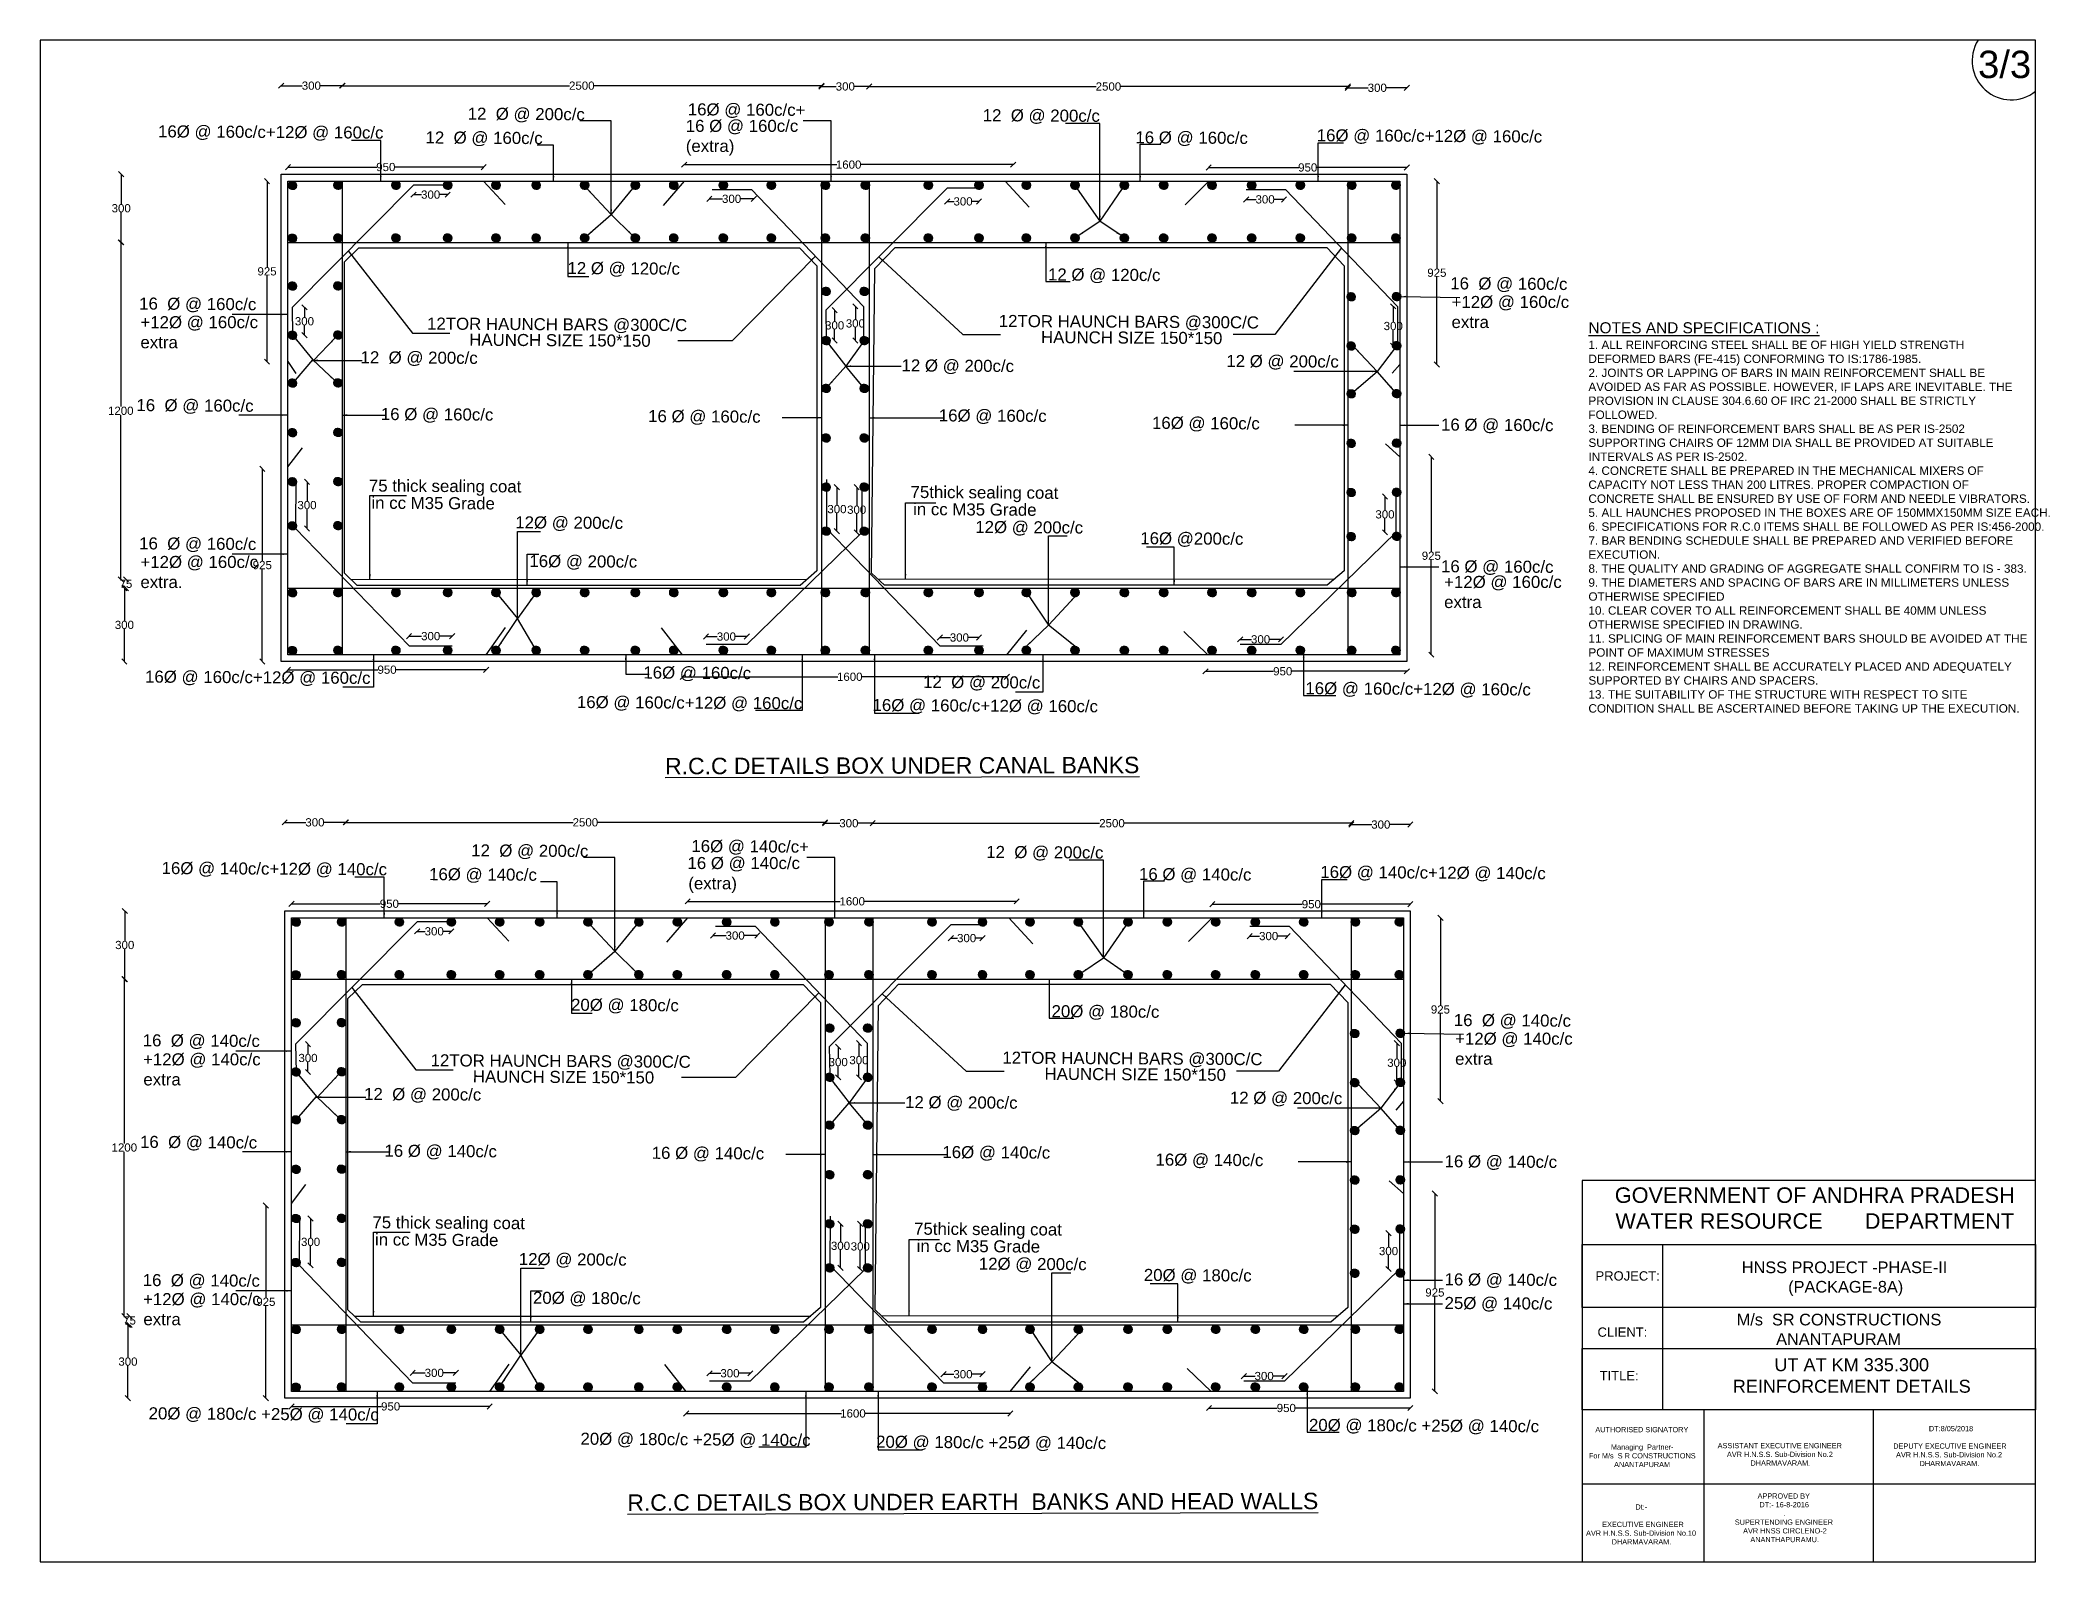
# Model space of a CAD drawing. Header units: millimetres. Extents: x 5124 to 3717425, y 2311 to 45959852.
# Drawn here: x 3680718 to 3717425, y 45932051 to 45959852 of the extents above; entities outside this region: 2.
import ezdxf

# ---------------------------------------------------------------- set-up
doc = ezdxf.new("R2010")
doc.units = ezdxf.units.MM
doc.header["$MEASUREMENT"] = 0
for name, color, linetype in [('DIMENSION', 7, 'Continuous'), ('DRAWING', 7, 'Continuous'), ('TEXT', 7, 'Continuous')]:
    doc.layers.add(name, color=color, linetype=linetype)
doc.styles.get("Standard").update_dxf_attribs({"font": 'arial.ttf', "height": 150})
doc.dimstyles.get("Standard").update_dxf_attribs({"dimtxt": 200, "dimasz": 110, "dimexe": 0.18, "dimexo": 0.0625, "dimgap": 0.09, "dimtad": 0, "dimtih": 1, "dimtoh": 1, "dimdec": 0, "dimzin": 0, "dimdsep": 46, "dimtxsty": 'Standard', "dimblk": 'OBLIQUE', "dimcen": 0.09, "dimse1": 1, "dimse2": 1, "dimadec": 0, "dimazin": 0, "dimtfac": 1, "dimtdec": 0, "dimtofl": 0, "dimtmove": 0, "dimatfit": 3, "dimfxl": 1, "dimtolj": 1, "dimtzin": 0, "dimarcsym": 0})

msp = doc.modelspace()

# ---------------------------------------------------------------- texts
at = {"layer": 'DIMENSION'}
msp.add_text('1600', height=150, dxfattribs=at).set_placement((3695330.7, 45934687.5))
at = {"layer": 'DRAWING'}
for s, p in [('12  Ø @ 200c/c ', (3688526, 45958400.5)), ('16Ø @ 160c/c+ ', (3692546.7, 45958480.4)), ('12  Ø @ 200c/c ', (3697933.1, 45958372.8)), ('16Ø @ 160c/c+12Ø @ 160c/c', (3682870.5, 45958077.9)), ('12  Ø @ 160c/c ', (3687756.3, 45957966)), ('16 Ø @ 160c/c ', (3700722.7, 45957968.5)), ('16Ø @ 160c/c+12Ø @ 160c/c', (3704034.6, 45958006.5)), ('12 Ø @ 120c/c ', (3690348.9, 45955579.7)), ('12 Ø @ 120c/c ', (3699125.7, 45955462.6)), ('16  Ø @ 160c/c ', (3706473.5, 45955300.4)), ('16  Ø @ 160c/c ', (3682525.8, 45954930.8)), ('12TOR HAUNCH BARS @300C/C', (3687783.9, 45954565.6)), ('12TOR HAUNCH BARS @300C/C', (3698226.6, 45954613.5)), (' HAUNCH SIZE 150*150', (3688469.1, 45954270.8)), (' HAUNCH SIZE 150*150', (3698911.8, 45954318.6)), ('12  Ø @ 200c/c ', (3686569.5, 45953950.1)), ('12 Ø @ 200c/c ', (3696450.7, 45953801.4)), ('12 Ø @ 200c/c ', (3702383, 45953882.5)), ('16  Ø @ 160c/c ', (3682475.9, 45953075.4)), ('16 Ø @ 160c/c ', (3686940.6, 45952913.1)), ('16 Ø @ 160c/c ', (3691822.5, 45952874.9)), ('16Ø @ 160c/c ', (3697131.9, 45952888.9)), ('16Ø @ 160c/c ', (3701024.9, 45952751.7)), ('16 Ø @ 160c/c ', (3706304.4, 45952720.4)), ('75 thick sealing coat', (3686721.6, 45951605.4)), ('in cc M35 Grade', (3686768.1, 45951291.8)), ('75thick sealing coat', (3696615.5, 45951488.6)), ('in cc M35 Grade', (3696662, 45951174.9)), ('12Ø @ 200c/c ', (3689395.6, 45950934)), ('12Ø @ 200c/c ', (3697797.6, 45950849.7)), ('16  Ø @ 160c/c ', (3682525.8, 45950549.9)), ('16Ø @200c/c ', (3700811.2, 45950643.8)), ('16Ø @ 200c/c ', (3689653.3, 45950226.9)), ('16 Ø @ 160c/c ', (3706304.4, 45950131.7)), ('16Ø @ 160c/c+12Ø @ 160c/c', (3682633.6, 45948115.5)), ('16Ø @ 160c/c ', (3691735, 45948190.4)), ('12  Ø @ 200c/c ', (3696845.2, 45948019.7)), ('16Ø @ 160c/c+12Ø @ 160c/c', (3703827.2, 45947903.5)), ('16Ø @ 160c/c+12Ø @ 160c/c', (3690521.3, 45947651.3)), ('16Ø @ 160c/c+12Ø @ 160c/c', (3695921.2, 45947596.7)), ('12  Ø @ 200c/c ', (3688591, 45944940.3)), ('16Ø @ 140c/c+ ', (3692611.7, 45945020.2)), ('16Ø @ 140c/c+12Ø @ 140c/c', (3682935.5, 45944617.7)), ('12  Ø @ 200c/c ', (3697998.1, 45944912.7)), ('16Ø @ 140c/c ', (3687821.4, 45944505.8)), ('16 Ø @ 140c/c ', (3700787.7, 45944508.4)), ('16Ø @ 140c/c+12Ø @ 140c/c', (3704099.6, 45944546.3)), ('20Ø @ 180c/c ', (3690414, 45942119.6)), ('20Ø @ 180c/c ', (3699190.8, 45942002.4)), ('16  Ø @ 140c/c ', (3706538.6, 45941840.2)), ('16  Ø @ 140c/c ', (3682590.8, 45941470.6)), ('12TOR HAUNCH BARS @300C/C', (3687849, 45941105.4)), ('12TOR HAUNCH BARS @300C/C', (3698291.7, 45941153.3)), (' HAUNCH SIZE 150*150', (3688534.1, 45940810.6)), (' HAUNCH SIZE 150*150', (3698976.8, 45940858.4)), ('12  Ø @ 200c/c ', (3686634.6, 45940490)), ('12 Ø @ 200c/c ', (3696515.8, 45940341.3)), ('12 Ø @ 200c/c ', (3702448, 45940422.3)), ('16  Ø @ 140c/c ', (3682540.9, 45939615.2)), ('16 Ø @ 140c/c ', (3687005.7, 45939452.9)), ('16Ø @ 140c/c ', (3697197, 45939428.7)), ('16 Ø @ 140c/c ', (3691887.5, 45939414.7)), ('16Ø @ 140c/c ', (3701089.9, 45939291.5)), ('16 Ø @ 140c/c ', (3706369.5, 45939260.2)), ('75 thick sealing coat', (3686786.6, 45938145.3)), ('75thick sealing coat', (3696680.5, 45938028.4)), ('in cc M35 Grade', (3686833.2, 45937831.6)), ('in cc M35 Grade', (3696727, 45937714.7)), ('12Ø @ 200c/c ', (3689460.7, 45937473.8)), ('12Ø @ 200c/c ', (3697862.6, 45937389.5)), ('16  Ø @ 140c/c ', (3682590.8, 45937089.7)), ('20Ø @ 180c/c ', (3700876.2, 45937183.6)), ('16 Ø @ 140c/c ', (3706369.5, 45937103.4)), ('20Ø @ 180c/c ', (3689718.4, 45936766.7)), ('25Ø @ 140c/c ', (3706369.5, 45936671.5)), ('20Ø @ 180c/c +25Ø @ 140c/c', (3682698.6, 45934655.3)), ('20Ø @ 180c/c +25Ø @ 140c/c', (3703892.3, 45934443.3)), ('20Ø @ 180c/c +25Ø @ 140c/c', (3690586.3, 45934191.1)), ('20Ø @ 180c/c +25Ø @ 140c/c', (3695986.2, 45934136.5))]:
    msp.add_text(s, height=220, rotation=359.65712, dxfattribs=at).set_placement(p)
for s, p in [('16 Ø @ 140c/c', (3692541.9, 45944708.7)), ('(extra)', (3692556.8, 45944338.2)), ('+12Ø @ 140c/c', (3682597.2, 45941121.8)), ('extra', (3682603, 45940755.1)), ('+12Ø @ 140c/c', (3682597.2, 45936740.9)), ('extra', (3682603, 45936374.2))]:
    msp.add_text(s, height=220, dxfattribs=at).set_placement(p)
at = {"layer": 'DRAWING', "attachment_point": 1}
for s, insert, char_height, width in [('16 Ø @ 160c/c (extra)', (3692510.3, 45958397), 220, 2656.815), ('+12Ø @ 160c/c\\Pextra ', (3706497, 45955179.7), 220, 2208.839), ('+12Ø @ 160c/c\\Pextra ', (3682549.3, 45954810.1), 220, 2208.839), ('{\\H1.314x;\\LNOTES AND SPECIFICATIONS :  \\P}1. ALL REINFORCING STEEL SHALL BE OF HIGH YIELD STRENGTH DEFORMED BARS (FE-415) CONFORMING TO IS:1786-1985. \\P2. JOINTS OR LAPPING OF BARS IN MAIN REINFORCEMENT SHALL BE AVOIDED AS FAR AS POSSIBLE. HOWEVER, IF LAPS ARE INEVITABLE. THE PROVISION IN CLAUSE 304.6.60 OF IRC 21-2000 SHALL BE STRICTLY FOLLOWED. \\P3. BENDING OF REINFORCEMENT BARS SHALL BE AS PER IS-2502 SUPPORTING CHAIRS OF 12MM DIA SHALL BE PROVIDED AT SUITABLE INTERVALS AS PER IS-2502. \\P4. CONCRETE SHALL BE PREPARED IN THE MECHANICAL MIXERS OF CAPACITY NOT LESS THAN 200 LITRES. PROPER COMPACTION OF CONCRETE SHALL BE ENSURED BY USE OF FORM AND NEEDLE VIBRATORS. \\P5. ALL HAUNCHES PROPOSED IN THE BOXES ARE OF 150MMX150MM SIZE EACH. \\P6. SPECIFICATIONS FOR R.C.0 ITEMS SHALL BE FOLLOWED AS PER IS:456-2000. \\P7. BAR BENDING SCHEDULE SHALL BE PREPARED AND VERIFIED BEFORE EXECUTION. \\P8. THE QUALITY AND GRADING OF AGGREGATE SHALL CONFIRM TO IS - 383. \\P9. THE DIAMETERS AND SPACING OF BARS ARE IN MILLIMETERS UNLESS OTHERWISE SPECIFIED \\P10. CLEAR COVER TO ALL REINFORCEMENT SHALL BE 40MM UNLESS OTHERWISE SPECIFIED IN DRAWING. \\P11. SPLICING OF MAIN REINFORCEMENT BARS SHOULD BE AVOIDED AT THE POINT OF MAXIMUM STRESSES \\P12. REINFORCEMENT SHALL BE ACCURATELY PLACED AND ADEQUATELY SUPPORTED BY CHAIRS AND SPACERS. \\P13. THE SUITABILITY OF THE STRUCTURE WITH RESPECT TO SITE CONDITION SHALL BE ASCERTAINED BEFORE TAKING UP THE EXECUTION. ', (3708997.6, 45954698.7), 153.2643, 8084.554), ('+12Ø @ 160c/c\\Pextra. ', (3682549.3, 45950429.2), 220, 2208.839), ('+12Ø @ 160c/c\\Pextra', (3706361.9, 45950064.1), 220, 2235.153), ('+12Ø @ 140c/c\\Pextra ', (3706562.1, 45941719.5), 220, 2208.839)]:
    msp.add_mtext(s, dxfattribs=dict(at, insert=insert, char_height=char_height, width=width))
at = {"layer": 'TEXT'}
msp.add_text('3/3', height=500, dxfattribs=at).set_placement((3716113.9, 45959160))
for s, p in [('%%UR.C.C DETAILS BOX UNDER CANAL BANKS', (3692132.8, 45946439.4)), ('%%UR.C.C DETAILS BOX UNDER EARTH  BANKS AND HEAD WALLS', (3691442.9, 45932982.4))]:
    msp.add_text(s, height=300, rotation=0.1412, dxfattribs=at).set_placement(p)
at = {"layer": 'TEXT', "color": 7, "insert": (3713131.9, 45938512.6), "char_height": 283.514, "width": 8085.476, "attachment_point": 5}
msp.add_mtext('GOVERNMENT OF ANDHRA PRADESH\\PWATER RESOURCE       DEPARTMENT', dxfattribs=at)
at = {"layer": 'TEXT', "attachment_point": 1}
for s, insert, char_height, width in [('\\pi2327;HNSS PROJECT -PHASE-II\\P\\pi3092.6; (PACKAGE-8A)\\P\\pi4137.6; ', (3709471.3, 45937538.5), 213.084, 8357.956), ('PROJECT:', (3709127.6, 45937359.9), 169.74, 1583.72), ('\\pi868.88;M/s  SR CONSTRUCTIONS \\P\\pi1588.9;ANANTAPURAM', (3710837.1, 45936583.6), 213.084, 5437.668), ('CLIENT:', (3709163.5, 45936332.6), 169.74, 1583.72), ('\\pi2275.5;UT AT KM 335.300\\P\\pi1515.6;REINFORCEMENT DETAILS ', (3710118.8, 45935770.6), 236.262, 7334.219), ('TITLE:', (3709202.6, 45935537.1), 169.74, 920.427), ('\\pi1548.8;AUTHORISED SIGNATORY\\P\\pi2397.1;\\P\\pi1833.1;Managing  Partner-\\P\\pi1431.2;For M/s  S R CONSTRUCTIONS\\P\\pi1890.6;ANANTAPURAM', (3707575.4, 45934514.1), 95.517, 4794.261), ('\\pi1958.7;  DT:8/05/2018\\P\\pi2397.1;\\P\\pi1345.1; DEPUTY EXECUTIVE ENGINEER\\P\\pi1432.9;AVR H.N.S.S. Sub-Division No.2\\P\\pi1863.2;DHARMAVARAM.', (3713183.3, 45934532.8), 95.517, 4794.261), ('\\pi2397.1;\\P\\P\\pi1263.5;ASSISTANT EXECUTIVE ENGINEER\\P\\pi1432.9;AVR H.N.S.S. Sub-Division No.2\\P\\pi1863.2;DHARMAVARAM.', (3710094.2, 45934540.3), 95.517, 4794.261), ('\\pi2296.9;Dt:- \\P\\pi2397.1;\\P\\pi1615.7;  EXECUTIVE ENGINEER\\P\\pi1395.5;AVR H.N.S.S. Sub-Division No.10\\P\\pi1863.2;DHARMAVARAM.', (3707558.5, 45933100.8), 95.517, 4794.261), ('\\pi1919.4;APPROVED BY\\P\\pi1952.9;DT:- 16-8-2016\\P\\pi2390.5;.  \\P\\pi1503.9;SUPERTENDING ENGINEER                \\P\\pi1618.4; AVR HNSS CIRCLENO-2\\P\\pi0;^I^I^I^I       ANANTHAPURAMU.', (3710167.7, 45933302.1), 95.517, 4794.261)]:
    msp.add_mtext(s, dxfattribs=dict(at, insert=insert, char_height=char_height, width=width))

# ---------------------------------------------------------------- blocks, each defined once
blk = doc.blocks.new('_Oblique')
at = {"color": 0, "linetype": 'ByBlock', "lineweight": -2}
blk.add_line((-0.5, -0.5), (0.5, 0.5), dxfattribs=at)
blk = doc.blocks.new('*D65')
at = {"layer": 'Defpoints', "color": 0, "transparency": 16777216}
for p in [(3685244, 45957278), (3688818, 45957534), (3688818, 45957278)]:
    blk.add_point(p, dxfattribs=at)
at = {"layer": 'DIMENSION', "color": 0, "lineweight": -2, "transparency": 16777216}
for p, q in [((3685244, 45957534), (3686865, 45957534)), ((3688818, 45957534), (3687197, 45957534))]:
    blk.add_line(p, q, dxfattribs=at)
at = {"layer": 'DIMENSION', "color": 0, "lineweight": -2, "transparency": 16777216, "xscale": 95, "yscale": 95, "zscale": 95, "rotation": 180}
blk.add_blockref('_Oblique', (3685244, 45957534), dxfattribs=at)
at = {"layer": 'DIMENSION', "color": 0, "lineweight": -2, "transparency": 16777216, "xscale": 95, "yscale": 95, "zscale": 95}
blk.add_blockref('_Oblique', (3688818, 45957534), dxfattribs=at)
at = {"layer": 'DIMENSION', "color": 0, "transparency": 16777216, "insert": (3687031, 45957534), "char_height": 150, "attachment_point": 5}
blk.add_mtext('\\A1;950', dxfattribs=at)
blk = doc.blocks.new('*D66')
at = {"layer": 'Defpoints', "color": 0, "transparency": 16777216}
for p in [(3686239, 45959021), (3685119, 45957403), (3686239, 45957403)]:
    blk.add_point(p, dxfattribs=at)
at = {"layer": 'DIMENSION', "color": 0, "lineweight": -2, "transparency": 16777216}
for p, q in [((3685119, 45959021), (3685506, 45959021)), ((3686239, 45959021), (3685837, 45959021))]:
    blk.add_line(p, q, dxfattribs=at)
at = {"layer": 'DIMENSION', "color": 0, "lineweight": -2, "transparency": 16777216, "xscale": 95, "yscale": 95, "zscale": 95, "rotation": 180}
blk.add_blockref('_Oblique', (3685119, 45959021), dxfattribs=at)
at = {"layer": 'DIMENSION', "color": 0, "lineweight": -2, "transparency": 16777216, "xscale": 95, "yscale": 95, "zscale": 95}
blk.add_blockref('_Oblique', (3686239, 45959021), dxfattribs=at)
at = {"layer": 'DIMENSION', "color": 0, "transparency": 16777216, "insert": (3685671, 45959021), "char_height": 150, "attachment_point": 5}
blk.add_mtext('\\A1;300', dxfattribs=at)
blk = doc.blocks.new('*D67')
at = {"layer": 'Defpoints', "color": 0, "transparency": 16777216}
for p in [(3694989, 45959021), (3686233, 45957278), (3694989, 45957278)]:
    blk.add_point(p, dxfattribs=at)
at = {"layer": 'DIMENSION', "color": 0, "lineweight": -2, "transparency": 16777216}
for p, q in [((3686233, 45959021), (3690386, 45959021)), ((3694989, 45959021), (3690836, 45959021))]:
    blk.add_line(p, q, dxfattribs=at)
at = {"layer": 'DIMENSION', "color": 0, "lineweight": -2, "transparency": 16777216, "xscale": 95, "yscale": 95, "zscale": 95, "rotation": 180}
blk.add_blockref('_Oblique', (3686233, 45959021), dxfattribs=at)
at = {"layer": 'DIMENSION', "color": 0, "lineweight": -2, "transparency": 16777216, "xscale": 95, "yscale": 95, "zscale": 95}
blk.add_blockref('_Oblique', (3694989, 45959021), dxfattribs=at)
at = {"layer": 'DIMENSION', "color": 0, "transparency": 16777216, "insert": (3690611, 45959021), "char_height": 150, "attachment_point": 5}
blk.add_mtext('\\A1;2500', dxfattribs=at)
blk = doc.blocks.new('*D68')
at = {"layer": 'Defpoints', "color": 0, "transparency": 16777216}
for p in [(3695859, 45959006), (3694989, 45957278), (3695859, 45957278)]:
    blk.add_point(p, dxfattribs=at)
at = {"layer": 'DIMENSION', "color": 0, "lineweight": -2, "transparency": 16777216}
for p, q in [((3694989, 45959006), (3695259, 45959006)), ((3695859, 45959006), (3695590, 45959006))]:
    blk.add_line(p, q, dxfattribs=at)
at = {"layer": 'DIMENSION', "color": 0, "lineweight": -2, "transparency": 16777216, "xscale": 95, "yscale": 95, "zscale": 95, "rotation": 180}
blk.add_blockref('_Oblique', (3694989, 45959006), dxfattribs=at)
at = {"layer": 'DIMENSION', "color": 0, "lineweight": -2, "transparency": 16777216, "xscale": 95, "yscale": 95, "zscale": 95}
blk.add_blockref('_Oblique', (3695859, 45959006), dxfattribs=at)
at = {"layer": 'DIMENSION', "color": 0, "transparency": 16777216, "insert": (3695424, 45959006), "char_height": 150, "attachment_point": 5}
blk.add_mtext('\\A1;300', dxfattribs=at)
blk = doc.blocks.new('*D69')
at = {"layer": 'Defpoints', "color": 0, "transparency": 16777216}
for p in [(3704602, 45959005), (3704602, 45957278), (3695859, 45957238)]:
    blk.add_point(p, dxfattribs=at)
at = {"layer": 'DIMENSION', "color": 0, "lineweight": -2, "transparency": 16777216}
for p, q in [((3695859, 45959005), (3700005, 45959005)), ((3704602, 45959005), (3700455, 45959005))]:
    blk.add_line(p, q, dxfattribs=at)
at = {"layer": 'DIMENSION', "color": 0, "lineweight": -2, "transparency": 16777216, "xscale": 95, "yscale": 95, "zscale": 95, "rotation": 180}
blk.add_blockref('_Oblique', (3695859, 45959005), dxfattribs=at)
at = {"layer": 'DIMENSION', "color": 0, "lineweight": -2, "transparency": 16777216, "xscale": 95, "yscale": 95, "zscale": 95}
blk.add_blockref('_Oblique', (3704602, 45959005), dxfattribs=at)
at = {"layer": 'DIMENSION', "color": 0, "transparency": 16777216, "insert": (3700230, 45959005), "char_height": 150, "attachment_point": 5}
blk.add_mtext('\\A1;2500', dxfattribs=at)
blk = doc.blocks.new('*D70')
at = {"layer": 'Defpoints', "color": 0, "transparency": 16777216}
for p in [(3705679, 45958982), (3704602, 45957278), (3705679, 45957278)]:
    blk.add_point(p, dxfattribs=at)
at = {"layer": 'DIMENSION', "color": 0, "lineweight": -2, "transparency": 16777216}
for p, q in [((3704602, 45958982), (3704975, 45958982)), ((3705679, 45958982), (3705306, 45958982))]:
    blk.add_line(p, q, dxfattribs=at)
at = {"layer": 'DIMENSION', "color": 0, "lineweight": -2, "transparency": 16777216, "xscale": 95, "yscale": 95, "zscale": 95, "rotation": 180}
blk.add_blockref('_Oblique', (3704602, 45958982), dxfattribs=at)
at = {"layer": 'DIMENSION', "color": 0, "lineweight": -2, "transparency": 16777216, "xscale": 95, "yscale": 95, "zscale": 95}
blk.add_blockref('_Oblique', (3705679, 45958982), dxfattribs=at)
at = {"layer": 'DIMENSION', "color": 0, "transparency": 16777216, "insert": (3705140, 45958982), "char_height": 150, "attachment_point": 5}
blk.add_mtext('\\A1;300', dxfattribs=at)
blk = doc.blocks.new('*D71')
at = {"layer": 'Defpoints', "color": 0, "transparency": 16777216}
for p in [(3692479, 45957278), (3698490, 45957578), (3698490, 45957278)]:
    blk.add_point(p, dxfattribs=at)
at = {"layer": 'DIMENSION', "color": 0, "lineweight": -2, "transparency": 16777216}
for p, q in [((3692479, 45957578), (3695268, 45957578)), ((3698490, 45957578), (3695701, 45957578))]:
    blk.add_line(p, q, dxfattribs=at)
at = {"layer": 'DIMENSION', "color": 0, "lineweight": -2, "transparency": 16777216, "xscale": 95, "yscale": 95, "zscale": 95, "rotation": 180}
blk.add_blockref('_Oblique', (3692479, 45957578), dxfattribs=at)
at = {"layer": 'DIMENSION', "color": 0, "lineweight": -2, "transparency": 16777216, "xscale": 95, "yscale": 95, "zscale": 95}
blk.add_blockref('_Oblique', (3698490, 45957578), dxfattribs=at)
at = {"layer": 'DIMENSION', "color": 0, "transparency": 16777216, "insert": (3695485, 45957578), "char_height": 150, "attachment_point": 5}
blk.add_mtext('\\A1;1600', dxfattribs=at)
blk = doc.blocks.new('*D72')
at = {"layer": 'Defpoints', "color": 0, "transparency": 16777216}
for p in [(3697286, 45957150), (3697286, 45956906), (3697865, 45957126)]:
    blk.add_point(p, dxfattribs=at)
at = {"layer": 'DIMENSION', "color": 0, "lineweight": -2, "transparency": 16777216}
for p, q in [((3697286, 45956906), (3697410, 45956906)), ((3697865, 45956906), (3697741, 45956906))]:
    blk.add_line(p, q, dxfattribs=at)
at = {"layer": 'DIMENSION', "color": 0, "lineweight": -2, "transparency": 16777216, "xscale": 95, "yscale": 95, "zscale": 95, "rotation": 180}
blk.add_blockref('_Oblique', (3697286, 45956906), dxfattribs=at)
at = {"layer": 'DIMENSION', "color": 0, "lineweight": -2, "transparency": 16777216, "xscale": 95, "yscale": 95, "zscale": 95}
blk.add_blockref('_Oblique', (3697865, 45956906), dxfattribs=at)
at = {"layer": 'DIMENSION', "color": 0, "transparency": 16777216, "insert": (3697575, 45956906), "char_height": 150, "attachment_point": 5}
blk.add_mtext('\\A1;300', dxfattribs=at)
blk = doc.blocks.new('*D73')
at = {"layer": 'Defpoints', "color": 0, "transparency": 16777216}
for p in [(3692941, 45957111), (3693752, 45957081), (3693752, 45956953)]:
    blk.add_point(p, dxfattribs=at)
at = {"layer": 'DIMENSION', "color": 0, "lineweight": -2, "transparency": 16777216}
for p, q in [((3692941, 45956953), (3693181, 45956953)), ((3693752, 45956953), (3693512, 45956953))]:
    blk.add_line(p, q, dxfattribs=at)
at = {"layer": 'DIMENSION', "color": 0, "lineweight": -2, "transparency": 16777216, "xscale": 95, "yscale": 95, "zscale": 95, "rotation": 180}
blk.add_blockref('_Oblique', (3692941, 45956953), dxfattribs=at)
at = {"layer": 'DIMENSION', "color": 0, "lineweight": -2, "transparency": 16777216, "xscale": 95, "yscale": 95, "zscale": 95}
blk.add_blockref('_Oblique', (3693752, 45956953), dxfattribs=at)
at = {"layer": 'DIMENSION', "color": 0, "transparency": 16777216, "insert": (3693347, 45956953), "char_height": 150, "attachment_point": 5}
blk.add_mtext('\\A1;300', dxfattribs=at)
blk = doc.blocks.new('*D74')
at = {"layer": 'Defpoints', "color": 0, "transparency": 16777216}
for p in [(3687538, 45957202), (3688162, 45957202), (3688162, 45957030)]:
    blk.add_point(p, dxfattribs=at)
at = {"layer": 'DIMENSION', "color": 0, "lineweight": -2, "transparency": 16777216}
for p, q in [((3687538, 45957030), (3687685, 45957030)), ((3688162, 45957030), (3688016, 45957030))]:
    blk.add_line(p, q, dxfattribs=at)
at = {"layer": 'DIMENSION', "color": 0, "lineweight": -2, "transparency": 16777216, "xscale": 95, "yscale": 95, "zscale": 95, "rotation": 180}
blk.add_blockref('_Oblique', (3687538, 45957030), dxfattribs=at)
at = {"layer": 'DIMENSION', "color": 0, "lineweight": -2, "transparency": 16777216, "xscale": 95, "yscale": 95, "zscale": 95}
blk.add_blockref('_Oblique', (3688162, 45957030), dxfattribs=at)
at = {"layer": 'DIMENSION', "color": 0, "transparency": 16777216, "insert": (3687850, 45957030), "char_height": 150, "attachment_point": 5}
blk.add_mtext('\\A1;300', dxfattribs=at)
blk = doc.blocks.new('*D75')
at = {"layer": 'Defpoints', "color": 0, "transparency": 16777216}
for p in [(3685319, 45954971), (3685545, 45954971), (3685327, 45954461)]:
    blk.add_point(p, dxfattribs=at)
at = {"layer": 'DIMENSION', "color": 0, "lineweight": -2, "transparency": 16777216}
for p, q in [((3685545, 45954971), (3685545, 45954793)), ((3685545, 45954461), (3685545, 45954639))]:
    blk.add_line(p, q, dxfattribs=at)
at = {"layer": 'DIMENSION', "color": 0, "lineweight": -2, "transparency": 16777216, "xscale": 95, "yscale": 95, "zscale": 95}
for p, rotation in [((3685545, 45954971), 90), ((3685545, 45954461), 270)]:
    blk.add_blockref('_Oblique', p, dxfattribs=dict(at, rotation=rotation))
at = {"layer": 'DIMENSION', "color": 0, "transparency": 16777216, "insert": (3685545, 45954716), "char_height": 150, "attachment_point": 5}
blk.add_mtext('\\A1;300', dxfattribs=at)
blk = doc.blocks.new('*D76')
at = {"layer": 'Defpoints', "color": 0, "transparency": 16777216}
for p in [(3685403, 45951784), (3685384, 45950929), (3685592, 45950929)]:
    blk.add_point(p, dxfattribs=at)
at = {"layer": 'DIMENSION', "color": 0, "lineweight": -2, "transparency": 16777216}
for p, q in [((3685592, 45951784), (3685592, 45951433)), ((3685592, 45950929), (3685592, 45951280))]:
    blk.add_line(p, q, dxfattribs=at)
at = {"layer": 'DIMENSION', "color": 0, "lineweight": -2, "transparency": 16777216, "xscale": 95, "yscale": 95, "zscale": 95}
for p, rotation in [((3685592, 45951784), 90), ((3685592, 45950929), 270)]:
    blk.add_blockref('_Oblique', p, dxfattribs=dict(at, rotation=rotation))
at = {"layer": 'DIMENSION', "color": 0, "transparency": 16777216, "insert": (3685592, 45951357), "char_height": 150, "attachment_point": 5}
blk.add_mtext('\\A1;300', dxfattribs=at)
blk = doc.blocks.new('*D77')
at = {"layer": 'Defpoints', "color": 0, "transparency": 16777216}
for p in [(3687456, 45948963), (3687456, 45948784), (3688245, 45948784)]:
    blk.add_point(p, dxfattribs=at)
at = {"layer": 'DIMENSION', "color": 0, "lineweight": -2, "transparency": 16777216}
for p, q in [((3687456, 45948963), (3687685, 45948963)), ((3688245, 45948963), (3688016, 45948963))]:
    blk.add_line(p, q, dxfattribs=at)
at = {"layer": 'DIMENSION', "color": 0, "lineweight": -2, "transparency": 16777216, "xscale": 95, "yscale": 95, "zscale": 95, "rotation": 180}
blk.add_blockref('_Oblique', (3687456, 45948963), dxfattribs=at)
at = {"layer": 'DIMENSION', "color": 0, "lineweight": -2, "transparency": 16777216, "xscale": 95, "yscale": 95, "zscale": 95}
blk.add_blockref('_Oblique', (3688245, 45948963), dxfattribs=at)
at = {"layer": 'DIMENSION', "color": 0, "transparency": 16777216, "insert": (3687851, 45948963), "char_height": 150, "attachment_point": 5}
blk.add_mtext('\\A1;300', dxfattribs=at)
blk = doc.blocks.new('*D78')
at = {"layer": 'Defpoints', "color": 0, "transparency": 16777216}
for p in [(3692880, 45948956), (3692880, 45948809), (3693624, 45948809)]:
    blk.add_point(p, dxfattribs=at)
at = {"layer": 'DIMENSION', "color": 0, "lineweight": -2, "transparency": 16777216}
for p, q in [((3692880, 45948956), (3693086, 45948956)), ((3693624, 45948956), (3693417, 45948956))]:
    blk.add_line(p, q, dxfattribs=at)
at = {"layer": 'DIMENSION', "color": 0, "lineweight": -2, "transparency": 16777216, "xscale": 95, "yscale": 95, "zscale": 95, "rotation": 180}
blk.add_blockref('_Oblique', (3692880, 45948956), dxfattribs=at)
at = {"layer": 'DIMENSION', "color": 0, "lineweight": -2, "transparency": 16777216, "xscale": 95, "yscale": 95, "zscale": 95}
blk.add_blockref('_Oblique', (3693624, 45948956), dxfattribs=at)
at = {"layer": 'DIMENSION', "color": 0, "transparency": 16777216, "insert": (3693252, 45948956), "char_height": 150, "attachment_point": 5}
blk.add_mtext('\\A1;300', dxfattribs=at)
blk = doc.blocks.new('*D79')
at = {"layer": 'Defpoints', "color": 0, "transparency": 16777216}
for p in [(3695073, 45951687), (3695073, 45950882), (3695271, 45950882)]:
    blk.add_point(p, dxfattribs=at)
at = {"layer": 'DIMENSION', "color": 0, "lineweight": -2, "transparency": 16777216}
for p, q in [((3695271, 45951687), (3695271, 45951361)), ((3695271, 45950882), (3695271, 45951208))]:
    blk.add_line(p, q, dxfattribs=at)
at = {"layer": 'DIMENSION', "color": 0, "lineweight": -2, "transparency": 16777216, "xscale": 95, "yscale": 95, "zscale": 95}
for p, rotation in [((3695271, 45951687), 90), ((3695271, 45950882), 270)]:
    blk.add_blockref('_Oblique', p, dxfattribs=dict(at, rotation=rotation))
at = {"layer": 'DIMENSION', "color": 0, "transparency": 16777216, "insert": (3695271, 45951284), "char_height": 150, "attachment_point": 5}
blk.add_mtext('\\A1;300', dxfattribs=at)
blk = doc.blocks.new('*D80')
at = {"layer": 'Defpoints', "color": 0, "transparency": 16777216}
for p in [(3695632, 45951687), (3695770, 45951687), (3695723, 45950860)]:
    blk.add_point(p, dxfattribs=at)
at = {"layer": 'DIMENSION', "color": 0, "lineweight": -2, "transparency": 16777216}
for p, q in [((3695632, 45951687), (3695632, 45951350)), ((3695632, 45950860), (3695632, 45951197))]:
    blk.add_line(p, q, dxfattribs=at)
at = {"layer": 'DIMENSION', "color": 0, "lineweight": -2, "transparency": 16777216, "xscale": 95, "yscale": 95, "zscale": 95}
for p, rotation in [((3695632, 45951687), 90), ((3695632, 45950860), 270)]:
    blk.add_blockref('_Oblique', p, dxfattribs=dict(at, rotation=rotation))
at = {"layer": 'DIMENSION', "color": 0, "transparency": 16777216, "insert": (3695632, 45951273), "char_height": 150, "attachment_point": 5}
blk.add_mtext('\\A1;300', dxfattribs=at)
blk = doc.blocks.new('*D81')
at = {"layer": 'Defpoints', "color": 0, "transparency": 16777216}
for p in [(3695066, 45954919), (3695229, 45954919), (3695073, 45954364)]:
    blk.add_point(p, dxfattribs=at)
at = {"layer": 'DIMENSION', "color": 0, "lineweight": -2, "transparency": 16777216}
for p, q in [((3695229, 45954919), (3695229, 45954718)), ((3695229, 45954364), (3695229, 45954565))]:
    blk.add_line(p, q, dxfattribs=at)
at = {"layer": 'DIMENSION', "color": 0, "lineweight": -2, "transparency": 16777216, "xscale": 95, "yscale": 95, "zscale": 95}
for p, rotation in [((3695229, 45954919), 90), ((3695229, 45954364), 270)]:
    blk.add_blockref('_Oblique', p, dxfattribs=dict(at, rotation=rotation))
at = {"layer": 'DIMENSION', "color": 0, "transparency": 16777216, "insert": (3695229, 45954641), "char_height": 150, "attachment_point": 5}
blk.add_mtext('\\A1;300', dxfattribs=at)
blk = doc.blocks.new('*D82')
at = {"layer": 'Defpoints', "color": 0, "transparency": 16777216}
for p in [(3695757, 45954989), (3695608, 45954364), (3695770, 45954364)]:
    blk.add_point(p, dxfattribs=at)
at = {"layer": 'DIMENSION', "color": 0, "lineweight": -2, "transparency": 16777216}
for p, q in [((3695608, 45954989), (3695608, 45954753)), ((3695608, 45954364), (3695608, 45954600))]:
    blk.add_line(p, q, dxfattribs=at)
at = {"layer": 'DIMENSION', "color": 0, "lineweight": -2, "transparency": 16777216, "xscale": 95, "yscale": 95, "zscale": 95}
for p, rotation in [((3695608, 45954989), 90), ((3695608, 45954364), 270)]:
    blk.add_blockref('_Oblique', p, dxfattribs=dict(at, rotation=rotation))
at = {"layer": 'DIMENSION', "color": 0, "transparency": 16777216, "insert": (3695608, 45954676), "char_height": 150, "attachment_point": 5}
blk.add_mtext('\\A1;300', dxfattribs=at)
blk = doc.blocks.new('*D83')
at = {"layer": 'Defpoints', "color": 0, "transparency": 16777216}
for p in [(3702746, 45957123), (3703438, 45957123), (3703438, 45956943)]:
    blk.add_point(p, dxfattribs=at)
at = {"layer": 'DIMENSION', "color": 0, "lineweight": -2, "transparency": 16777216}
for p, q in [((3702746, 45956943), (3702926, 45956943)), ((3703438, 45956943), (3703257, 45956943))]:
    blk.add_line(p, q, dxfattribs=at)
at = {"layer": 'DIMENSION', "color": 0, "lineweight": -2, "transparency": 16777216, "xscale": 95, "yscale": 95, "zscale": 95, "rotation": 180}
blk.add_blockref('_Oblique', (3702746, 45956943), dxfattribs=at)
at = {"layer": 'DIMENSION', "color": 0, "lineweight": -2, "transparency": 16777216, "xscale": 95, "yscale": 95, "zscale": 95}
blk.add_blockref('_Oblique', (3703438, 45956943), dxfattribs=at)
at = {"layer": 'DIMENSION', "color": 0, "transparency": 16777216, "insert": (3703092, 45956943), "char_height": 150, "attachment_point": 5}
blk.add_mtext('\\A1;300', dxfattribs=at)
blk = doc.blocks.new('*D84')
at = {"layer": 'Defpoints', "color": 0, "transparency": 16777216}
for p in [(3702062, 45957278), (3705679, 45957526), (3705679, 45957201)]:
    blk.add_point(p, dxfattribs=at)
at = {"layer": 'DIMENSION', "color": 0, "lineweight": -2, "transparency": 16777216}
for p, q in [((3702062, 45957526), (3703705, 45957526)), ((3705679, 45957526), (3704036, 45957526))]:
    blk.add_line(p, q, dxfattribs=at)
at = {"layer": 'DIMENSION', "color": 0, "lineweight": -2, "transparency": 16777216, "xscale": 95, "yscale": 95, "zscale": 95, "rotation": 180}
blk.add_blockref('_Oblique', (3702062, 45957526), dxfattribs=at)
at = {"layer": 'DIMENSION', "color": 0, "lineweight": -2, "transparency": 16777216, "xscale": 95, "yscale": 95, "zscale": 95}
blk.add_blockref('_Oblique', (3705679, 45957526), dxfattribs=at)
at = {"layer": 'DIMENSION', "color": 0, "transparency": 16777216, "insert": (3703870, 45957526), "char_height": 150, "attachment_point": 5}
blk.add_mtext('\\A1;950', dxfattribs=at)
blk = doc.blocks.new('*D85')
at = {"layer": 'Defpoints', "color": 0, "transparency": 16777216}
for p in [(3705512, 45954989), (3705432, 45954270), (3705495, 45954270)]:
    blk.add_point(p, dxfattribs=at)
at = {"layer": 'DIMENSION', "color": 0, "lineweight": -2, "transparency": 16777216}
for p, q in [((3705432, 45954989), (3705432, 45954706)), ((3705432, 45954270), (3705432, 45954553))]:
    blk.add_line(p, q, dxfattribs=at)
at = {"layer": 'DIMENSION', "color": 0, "lineweight": -2, "transparency": 16777216, "xscale": 95, "yscale": 95, "zscale": 95}
for p, rotation in [((3705432, 45954989), 90), ((3705432, 45954270), 270)]:
    blk.add_blockref('_Oblique', p, dxfattribs=dict(at, rotation=rotation))
at = {"layer": 'DIMENSION', "color": 0, "transparency": 16777216, "insert": (3705432, 45954629), "char_height": 150, "attachment_point": 5}
blk.add_mtext('\\A1;300', dxfattribs=at)
blk = doc.blocks.new('*D86')
at = {"layer": 'Defpoints', "color": 0, "transparency": 16777216}
for p in [(3705281, 45951516), (3705495, 45951516), (3705480, 45950860)]:
    blk.add_point(p, dxfattribs=at)
at = {"layer": 'DIMENSION', "color": 0, "lineweight": -2, "transparency": 16777216}
for p, q in [((3705281, 45951516), (3705281, 45951265)), ((3705281, 45950860), (3705281, 45951112))]:
    blk.add_line(p, q, dxfattribs=at)
at = {"layer": 'DIMENSION', "color": 0, "lineweight": -2, "transparency": 16777216, "xscale": 95, "yscale": 95, "zscale": 95}
for p, rotation in [((3705281, 45951516), 90), ((3705281, 45950860), 270)]:
    blk.add_blockref('_Oblique', p, dxfattribs=dict(at, rotation=rotation))
at = {"layer": 'DIMENSION', "color": 0, "transparency": 16777216, "insert": (3705281, 45951188), "char_height": 150, "attachment_point": 5}
blk.add_mtext('\\A1;300', dxfattribs=at)
blk = doc.blocks.new('*D87')
at = {"layer": 'Defpoints', "color": 0, "transparency": 16777216}
for p in [(3702637, 45948905), (3702637, 45948809), (3703381, 45948809)]:
    blk.add_point(p, dxfattribs=at)
at = {"layer": 'DIMENSION', "color": 0, "lineweight": -2, "transparency": 16777216}
for p, q in [((3702637, 45948905), (3702843, 45948905)), ((3703381, 45948905), (3703174, 45948905))]:
    blk.add_line(p, q, dxfattribs=at)
at = {"layer": 'DIMENSION', "color": 0, "lineweight": -2, "transparency": 16777216, "xscale": 95, "yscale": 95, "zscale": 95, "rotation": 180}
blk.add_blockref('_Oblique', (3702637, 45948905), dxfattribs=at)
at = {"layer": 'DIMENSION', "color": 0, "lineweight": -2, "transparency": 16777216, "xscale": 95, "yscale": 95, "zscale": 95}
blk.add_blockref('_Oblique', (3703381, 45948905), dxfattribs=at)
at = {"layer": 'DIMENSION', "color": 0, "transparency": 16777216, "insert": (3703009, 45948905), "char_height": 150, "attachment_point": 5}
blk.add_mtext('\\A1;300', dxfattribs=at)
blk = doc.blocks.new('*D88')
at = {"layer": 'Defpoints', "color": 0, "transparency": 16777216}
for p in [(3702003, 45948625), (3705679, 45948500), (3705679, 45948321)]:
    blk.add_point(p, dxfattribs=at)
at = {"layer": 'DIMENSION', "color": 0, "lineweight": -2, "transparency": 16777216}
for p, q in [((3702003, 45948321), (3703248, 45948321)), ((3705679, 45948321), (3703579, 45948321))]:
    blk.add_line(p, q, dxfattribs=at)
at = {"layer": 'DIMENSION', "color": 0, "lineweight": -2, "transparency": 16777216, "xscale": 95, "yscale": 95, "zscale": 95, "rotation": 180}
blk.add_blockref('_Oblique', (3702003, 45948321), dxfattribs=at)
at = {"layer": 'DIMENSION', "color": 0, "lineweight": -2, "transparency": 16777216, "xscale": 95, "yscale": 95, "zscale": 95}
blk.add_blockref('_Oblique', (3705679, 45948321), dxfattribs=at)
at = {"layer": 'DIMENSION', "color": 0, "transparency": 16777216, "insert": (3703414, 45948321), "char_height": 150, "attachment_point": 5}
blk.add_mtext('\\A1;950', dxfattribs=at)
blk = doc.blocks.new('*D89')
at = {"layer": 'Defpoints', "color": 0, "transparency": 16777216}
for p in [(3692453, 45948625), (3698373, 45948625), (3698373, 45948221)]:
    blk.add_point(p, dxfattribs=at)
at = {"layer": 'DIMENSION', "color": 0, "lineweight": -2, "transparency": 16777216}
for p, q in [((3692453, 45948221), (3695288, 45948221)), ((3698373, 45948221), (3695722, 45948221))]:
    blk.add_line(p, q, dxfattribs=at)
at = {"layer": 'DIMENSION', "color": 0, "lineweight": -2, "transparency": 16777216, "xscale": 95, "yscale": 95, "zscale": 95, "rotation": 180}
blk.add_blockref('_Oblique', (3692453, 45948221), dxfattribs=at)
at = {"layer": 'DIMENSION', "color": 0, "lineweight": -2, "transparency": 16777216, "xscale": 95, "yscale": 95, "zscale": 95}
blk.add_blockref('_Oblique', (3698373, 45948221), dxfattribs=at)
at = {"layer": 'DIMENSION', "color": 0, "transparency": 16777216, "insert": (3695505, 45948221), "char_height": 150, "attachment_point": 5}
blk.add_mtext('\\A1;1600', dxfattribs=at)
blk = doc.blocks.new('*D90')
at = {"layer": 'Defpoints', "color": 0, "transparency": 16777216}
for p in [(3697865, 45948938), (3697151, 45948784), (3697865, 45948780)]:
    blk.add_point(p, dxfattribs=at)
at = {"layer": 'DIMENSION', "color": 0, "lineweight": -2, "transparency": 16777216}
for p, q in [((3697151, 45948938), (3697343, 45948938)), ((3697865, 45948938), (3697674, 45948938))]:
    blk.add_line(p, q, dxfattribs=at)
at = {"layer": 'DIMENSION', "color": 0, "lineweight": -2, "transparency": 16777216, "xscale": 95, "yscale": 95, "zscale": 95, "rotation": 180}
blk.add_blockref('_Oblique', (3697151, 45948938), dxfattribs=at)
at = {"layer": 'DIMENSION', "color": 0, "lineweight": -2, "transparency": 16777216, "xscale": 95, "yscale": 95, "zscale": 95}
blk.add_blockref('_Oblique', (3697865, 45948938), dxfattribs=at)
at = {"layer": 'DIMENSION', "color": 0, "transparency": 16777216, "insert": (3697508, 45948938), "char_height": 150, "attachment_point": 5}
blk.add_mtext('\\A1;300', dxfattribs=at)
blk = doc.blocks.new('*D91')
at = {"layer": 'Defpoints', "color": 0, "transparency": 16777216}
for p in [(3682256, 45949839), (3685244, 45949839), (3685119, 45948500)]:
    blk.add_point(p, dxfattribs=at)
at = {"layer": 'DIMENSION', "color": 0, "lineweight": -2, "transparency": 16777216}
for p, q in [((3682256, 45949839), (3682256, 45949246)), ((3682256, 45948500), (3682256, 45949093))]:
    blk.add_line(p, q, dxfattribs=at)
at = {"layer": 'DIMENSION', "color": 0, "lineweight": -2, "transparency": 16777216, "xscale": 95, "yscale": 95, "zscale": 95}
for p, rotation in [((3682256, 45949839), 90), ((3682256, 45948500), 270)]:
    blk.add_blockref('_Oblique', p, dxfattribs=dict(at, rotation=rotation))
at = {"layer": 'DIMENSION', "color": 0, "transparency": 16777216, "insert": (3682256, 45949169), "char_height": 150, "attachment_point": 5}
blk.add_mtext('\\A1;300', dxfattribs=at)
blk = doc.blocks.new('*D92')
at = {"layer": 'Defpoints', "color": 0, "transparency": 16777216}
for p in [(3682285, 45950001), (3686515, 45950001), (3686515, 45949839)]:
    blk.add_point(p, dxfattribs=at)
at = {"layer": 'DIMENSION', "color": 0, "lineweight": -2, "transparency": 16777216}
for p, q in [((3682285, 45950001), (3682285, 45949996)), ((3682285, 45949839), (3682285, 45949844))]:
    blk.add_line(p, q, dxfattribs=at)
at = {"layer": 'DIMENSION', "color": 0, "lineweight": -2, "transparency": 16777216, "xscale": 95, "yscale": 95, "zscale": 95}
for p, rotation in [((3682285, 45950001), 90), ((3682285, 45949839), 270)]:
    blk.add_blockref('_Oblique', p, dxfattribs=dict(at, rotation=rotation))
at = {"layer": 'DIMENSION', "color": 0, "transparency": 16777216, "insert": (3682285, 45949920), "char_height": 150, "attachment_point": 5}
blk.add_mtext('\\A1;75', dxfattribs=at)
blk = doc.blocks.new('*D93')
at = {"layer": 'Defpoints', "color": 0, "transparency": 16777216}
for p in [(3682190, 45956159), (3686233, 45956159), (3686393, 45950001)]:
    blk.add_point(p, dxfattribs=at)
at = {"layer": 'DIMENSION', "color": 0, "lineweight": -2, "transparency": 16777216}
for p, q in [((3682190, 45956159), (3682190, 45953157)), ((3682190, 45950001), (3682190, 45953003))]:
    blk.add_line(p, q, dxfattribs=at)
at = {"layer": 'DIMENSION', "color": 0, "lineweight": -2, "transparency": 16777216, "xscale": 95, "yscale": 95, "zscale": 95}
for p, rotation in [((3682190, 45956159), 90), ((3682190, 45950001), 270)]:
    blk.add_blockref('_Oblique', p, dxfattribs=dict(at, rotation=rotation))
at = {"layer": 'DIMENSION', "color": 0, "transparency": 16777216, "insert": (3682190, 45953080), "char_height": 150, "attachment_point": 5}
blk.add_mtext('\\A1;1200', dxfattribs=at)
blk = doc.blocks.new('*D94')
at = {"layer": 'Defpoints', "color": 0, "transparency": 16777216}
for p in [(3682198, 45957403), (3685244, 45957403), (3685244, 45956159)]:
    blk.add_point(p, dxfattribs=at)
at = {"layer": 'DIMENSION', "color": 0, "lineweight": -2, "transparency": 16777216}
for p, q in [((3682198, 45957403), (3682198, 45956857)), ((3682198, 45956159), (3682198, 45956704))]:
    blk.add_line(p, q, dxfattribs=at)
at = {"layer": 'DIMENSION', "color": 0, "lineweight": -2, "transparency": 16777216, "xscale": 95, "yscale": 95, "zscale": 95}
for p, rotation in [((3682198, 45957403), 90), ((3682198, 45956159), 270)]:
    blk.add_blockref('_Oblique', p, dxfattribs=dict(at, rotation=rotation))
at = {"layer": 'DIMENSION', "color": 0, "transparency": 16777216, "insert": (3682198, 45956781), "char_height": 150, "attachment_point": 5}
blk.add_mtext('\\A1;300', dxfattribs=at)
blk = doc.blocks.new('*D95')
at = {"layer": 'Defpoints', "color": 0, "transparency": 16777216}
for p in [(3684775, 45952022), (3685119, 45952022), (3685119, 45948500)]:
    blk.add_point(p, dxfattribs=at)
at = {"layer": 'DRAWING', "color": 0, "lineweight": -2, "transparency": 16777216}
for p, q in [((3684775, 45952022), (3684775, 45950338)), ((3684775, 45948500), (3684775, 45950184))]:
    blk.add_line(p, q, dxfattribs=at)
at = {"layer": 'DRAWING', "color": 0, "lineweight": -2, "transparency": 16777216, "xscale": 95, "yscale": 95, "zscale": 95}
for p, rotation in [((3684775, 45952022), 90), ((3684775, 45948500), 270)]:
    blk.add_blockref('_Oblique', p, dxfattribs=dict(at, rotation=rotation))
at = {"layer": 'DRAWING', "color": 0, "transparency": 16777216, "insert": (3684775, 45950261), "char_height": 150, "attachment_point": 5}
blk.add_mtext('\\A1;925', dxfattribs=at)
blk = doc.blocks.new('*D96')
at = {"layer": 'Defpoints', "color": 0, "transparency": 16777216}
for p in [(3685244, 45948625), (3688864, 45948625), (3688864, 45948350)]:
    blk.add_point(p, dxfattribs=at)
at = {"layer": 'DRAWING', "color": 0, "lineweight": -2, "transparency": 16777216}
for p, q in [((3685244, 45948350), (3686888, 45948350)), ((3688864, 45948350), (3687219, 45948350))]:
    blk.add_line(p, q, dxfattribs=at)
at = {"layer": 'DRAWING', "color": 0, "lineweight": -2, "transparency": 16777216, "xscale": 95, "yscale": 95, "zscale": 95, "rotation": 180}
blk.add_blockref('_Oblique', (3685244, 45948350), dxfattribs=at)
at = {"layer": 'DRAWING', "color": 0, "lineweight": -2, "transparency": 16777216, "xscale": 95, "yscale": 95, "zscale": 95}
blk.add_blockref('_Oblique', (3688864, 45948350), dxfattribs=at)
at = {"layer": 'DRAWING', "color": 0, "transparency": 16777216, "insert": (3687054, 45948350), "char_height": 150, "attachment_point": 5}
blk.add_mtext('\\A1;950', dxfattribs=at)
blk = doc.blocks.new('*D97')
at = {"layer": 'Defpoints', "color": 0, "transparency": 16777216}
for p in [(3705554, 45952239), (3706128, 45952239), (3705554, 45948625)]:
    blk.add_point(p, dxfattribs=at)
at = {"layer": 'DRAWING', "color": 0, "lineweight": -2, "transparency": 16777216}
for p, q in [((3706128, 45952239), (3706128, 45950509)), ((3706128, 45948625), (3706128, 45950355))]:
    blk.add_line(p, q, dxfattribs=at)
at = {"layer": 'DRAWING', "color": 0, "lineweight": -2, "transparency": 16777216, "xscale": 95, "yscale": 95, "zscale": 95}
for p, rotation in [((3706128, 45952239), 90), ((3706128, 45948625), 270)]:
    blk.add_blockref('_Oblique', p, dxfattribs=dict(at, rotation=rotation))
at = {"layer": 'DRAWING', "color": 0, "transparency": 16777216, "insert": (3706128, 45950432), "char_height": 150, "attachment_point": 5}
blk.add_mtext('\\A1;925', dxfattribs=at)
blk = doc.blocks.new('*D98')
at = {"layer": 'Defpoints', "color": 0, "transparency": 16777216}
for p in [(3705554, 45957278), (3705554, 45953928), (3706229, 45953928)]:
    blk.add_point(p, dxfattribs=at)
at = {"layer": 'DRAWING', "color": 0, "lineweight": -2, "transparency": 16777216}
for p, q in [((3706229, 45957278), (3706229, 45955679)), ((3706229, 45953928), (3706229, 45955526))]:
    blk.add_line(p, q, dxfattribs=at)
at = {"layer": 'DRAWING', "color": 0, "lineweight": -2, "transparency": 16777216, "xscale": 95, "yscale": 95, "zscale": 95}
for p, rotation in [((3706229, 45957278), 90), ((3706229, 45953928), 270)]:
    blk.add_blockref('_Oblique', p, dxfattribs=dict(at, rotation=rotation))
at = {"layer": 'DRAWING', "color": 0, "transparency": 16777216, "insert": (3706229, 45955603), "char_height": 150, "attachment_point": 5}
blk.add_mtext('\\A1;925', dxfattribs=at)
blk = doc.blocks.new('*D99')
at = {"layer": 'Defpoints', "color": 0, "transparency": 16777216}
for p in [(3688883, 45944074), (3685309, 45943817), (3688883, 45943817)]:
    blk.add_point(p, dxfattribs=at)
at = {"layer": 'DIMENSION', "color": 0, "lineweight": -2, "transparency": 16777216}
for p, q in [((3685309, 45944074), (3686930, 45944074)), ((3688883, 45944074), (3687262, 45944074))]:
    blk.add_line(p, q, dxfattribs=at)
at = {"layer": 'DIMENSION', "color": 0, "lineweight": -2, "transparency": 16777216, "xscale": 95, "yscale": 95, "zscale": 95, "rotation": 180}
blk.add_blockref('_Oblique', (3685309, 45944074), dxfattribs=at)
at = {"layer": 'DIMENSION', "color": 0, "lineweight": -2, "transparency": 16777216, "xscale": 95, "yscale": 95, "zscale": 95}
blk.add_blockref('_Oblique', (3688883, 45944074), dxfattribs=at)
at = {"layer": 'DIMENSION', "color": 0, "transparency": 16777216, "insert": (3687096, 45944074), "char_height": 150, "attachment_point": 5}
blk.add_mtext('\\A1;950', dxfattribs=at)
blk = doc.blocks.new('*D100')
at = {"layer": 'Defpoints', "color": 0, "transparency": 16777216}
for p in [(3686304, 45945561), (3685184, 45943942), (3686304, 45943942)]:
    blk.add_point(p, dxfattribs=at)
at = {"layer": 'DIMENSION', "color": 0, "lineweight": -2, "transparency": 16777216}
for p, q in [((3685184, 45945561), (3685571, 45945561)), ((3686304, 45945561), (3685902, 45945561))]:
    blk.add_line(p, q, dxfattribs=at)
at = {"layer": 'DIMENSION', "color": 0, "lineweight": -2, "transparency": 16777216, "xscale": 95, "yscale": 95, "zscale": 95, "rotation": 180}
blk.add_blockref('_Oblique', (3685184, 45945561), dxfattribs=at)
at = {"layer": 'DIMENSION', "color": 0, "lineweight": -2, "transparency": 16777216, "xscale": 95, "yscale": 95, "zscale": 95}
blk.add_blockref('_Oblique', (3686304, 45945561), dxfattribs=at)
at = {"layer": 'DIMENSION', "color": 0, "transparency": 16777216, "insert": (3685736, 45945561), "char_height": 150, "attachment_point": 5}
blk.add_mtext('\\A1;300', dxfattribs=at)
blk = doc.blocks.new('*D101')
at = {"layer": 'Defpoints', "color": 0, "transparency": 16777216}
for p in [(3695054, 45945561), (3686298, 45943817), (3695054, 45943817)]:
    blk.add_point(p, dxfattribs=at)
at = {"layer": 'DIMENSION', "color": 0, "lineweight": -2, "transparency": 16777216}
for p, q in [((3686298, 45945561), (3690451, 45945561)), ((3695054, 45945561), (3690902, 45945561))]:
    blk.add_line(p, q, dxfattribs=at)
at = {"layer": 'DIMENSION', "color": 0, "lineweight": -2, "transparency": 16777216, "xscale": 95, "yscale": 95, "zscale": 95, "rotation": 180}
blk.add_blockref('_Oblique', (3686298, 45945561), dxfattribs=at)
at = {"layer": 'DIMENSION', "color": 0, "lineweight": -2, "transparency": 16777216, "xscale": 95, "yscale": 95, "zscale": 95}
blk.add_blockref('_Oblique', (3695054, 45945561), dxfattribs=at)
at = {"layer": 'DIMENSION', "color": 0, "transparency": 16777216, "insert": (3690676, 45945561), "char_height": 150, "attachment_point": 5}
blk.add_mtext('\\A1;2500', dxfattribs=at)
blk = doc.blocks.new('*D102')
at = {"layer": 'Defpoints', "color": 0, "transparency": 16777216}
for p in [(3695924, 45945545), (3695054, 45943817), (3695924, 45943817)]:
    blk.add_point(p, dxfattribs=at)
at = {"layer": 'DIMENSION', "color": 0, "lineweight": -2, "transparency": 16777216}
for p, q in [((3695054, 45945545), (3695324, 45945545)), ((3695924, 45945545), (3695655, 45945545))]:
    blk.add_line(p, q, dxfattribs=at)
at = {"layer": 'DIMENSION', "color": 0, "lineweight": -2, "transparency": 16777216, "xscale": 95, "yscale": 95, "zscale": 95, "rotation": 180}
blk.add_blockref('_Oblique', (3695054, 45945545), dxfattribs=at)
at = {"layer": 'DIMENSION', "color": 0, "lineweight": -2, "transparency": 16777216, "xscale": 95, "yscale": 95, "zscale": 95}
blk.add_blockref('_Oblique', (3695924, 45945545), dxfattribs=at)
at = {"layer": 'DIMENSION', "color": 0, "transparency": 16777216, "insert": (3695489, 45945545), "char_height": 150, "attachment_point": 5}
blk.add_mtext('\\A1;300', dxfattribs=at)
blk = doc.blocks.new('*D103')
at = {"layer": 'Defpoints', "color": 0, "transparency": 16777216}
for p in [(3704667, 45945545), (3695924, 45943778), (3704667, 45943817)]:
    blk.add_point(p, dxfattribs=at)
at = {"layer": 'DIMENSION', "color": 0, "lineweight": -2, "transparency": 16777216}
for p, q in [((3695924, 45945545), (3700070, 45945545)), ((3704667, 45945545), (3700520, 45945545))]:
    blk.add_line(p, q, dxfattribs=at)
at = {"layer": 'DIMENSION', "color": 0, "lineweight": -2, "transparency": 16777216, "xscale": 95, "yscale": 95, "zscale": 95, "rotation": 180}
blk.add_blockref('_Oblique', (3695924, 45945545), dxfattribs=at)
at = {"layer": 'DIMENSION', "color": 0, "lineweight": -2, "transparency": 16777216, "xscale": 95, "yscale": 95, "zscale": 95}
blk.add_blockref('_Oblique', (3704667, 45945545), dxfattribs=at)
at = {"layer": 'DIMENSION', "color": 0, "transparency": 16777216, "insert": (3700295, 45945545), "char_height": 150, "attachment_point": 5}
blk.add_mtext('\\A1;2500', dxfattribs=at)
blk = doc.blocks.new('*D104')
at = {"layer": 'Defpoints', "color": 0, "transparency": 16777216}
for p in [(3705744, 45957581), (3705744, 45945521), (3704667, 45943817)]:
    blk.add_point(p, dxfattribs=at)
at = {"layer": 'DIMENSION', "color": 0, "lineweight": -2, "transparency": 16777216}
for p, q in [((3704667, 45945521), (3705040, 45945521)), ((3705744, 45945521), (3705371, 45945521))]:
    blk.add_line(p, q, dxfattribs=at)
at = {"layer": 'DIMENSION', "color": 0, "lineweight": -2, "transparency": 16777216, "xscale": 95, "yscale": 95, "zscale": 95, "rotation": 180}
blk.add_blockref('_Oblique', (3704667, 45945521), dxfattribs=at)
at = {"layer": 'DIMENSION', "color": 0, "lineweight": -2, "transparency": 16777216, "xscale": 95, "yscale": 95, "zscale": 95}
blk.add_blockref('_Oblique', (3705744, 45945521), dxfattribs=at)
at = {"layer": 'DIMENSION', "color": 0, "transparency": 16777216, "insert": (3705205, 45945521), "char_height": 150, "attachment_point": 5}
blk.add_mtext('\\A1;300', dxfattribs=at)
blk = doc.blocks.new('*D105')
at = {"layer": 'Defpoints', "color": 0, "transparency": 16777216}
for p in [(3698555, 45944118), (3692544, 45943817), (3698555, 45943817)]:
    blk.add_point(p, dxfattribs=at)
at = {"layer": 'DIMENSION', "color": 0, "lineweight": -2, "transparency": 16777216}
for p, q in [((3692544, 45944118), (3695333, 45944118)), ((3698555, 45944118), (3695766, 45944118))]:
    blk.add_line(p, q, dxfattribs=at)
at = {"layer": 'DIMENSION', "color": 0, "lineweight": -2, "transparency": 16777216, "xscale": 95, "yscale": 95, "zscale": 95, "rotation": 180}
blk.add_blockref('_Oblique', (3692544, 45944118), dxfattribs=at)
at = {"layer": 'DIMENSION', "color": 0, "lineweight": -2, "transparency": 16777216, "xscale": 95, "yscale": 95, "zscale": 95}
blk.add_blockref('_Oblique', (3698555, 45944118), dxfattribs=at)
at = {"layer": 'DIMENSION', "color": 0, "transparency": 16777216, "insert": (3695550, 45944118), "char_height": 150, "attachment_point": 5}
blk.add_mtext('\\A1;1600', dxfattribs=at)
blk = doc.blocks.new('*D106')
at = {"layer": 'Defpoints', "color": 0, "transparency": 16777216}
for p in [(3697351, 45943690), (3697351, 45943446), (3697930, 45943666)]:
    blk.add_point(p, dxfattribs=at)
at = {"layer": 'DIMENSION', "color": 0, "lineweight": -2, "transparency": 16777216}
for p, q in [((3697351, 45943446), (3697475, 45943446)), ((3697930, 45943446), (3697806, 45943446))]:
    blk.add_line(p, q, dxfattribs=at)
at = {"layer": 'DIMENSION', "color": 0, "lineweight": -2, "transparency": 16777216, "xscale": 95, "yscale": 95, "zscale": 95, "rotation": 180}
blk.add_blockref('_Oblique', (3697351, 45943446), dxfattribs=at)
at = {"layer": 'DIMENSION', "color": 0, "lineweight": -2, "transparency": 16777216, "xscale": 95, "yscale": 95, "zscale": 95}
blk.add_blockref('_Oblique', (3697930, 45943446), dxfattribs=at)
at = {"layer": 'DIMENSION', "color": 0, "transparency": 16777216, "insert": (3697640, 45943446), "char_height": 150, "attachment_point": 5}
blk.add_mtext('\\A1;300', dxfattribs=at)
blk = doc.blocks.new('*D107')
at = {"layer": 'Defpoints', "color": 0, "transparency": 16777216}
for p in [(3693007, 45943651), (3693818, 45943621), (3693818, 45943493)]:
    blk.add_point(p, dxfattribs=at)
at = {"layer": 'DIMENSION', "color": 0, "lineweight": -2, "transparency": 16777216}
for p, q in [((3693007, 45943493), (3693247, 45943493)), ((3693818, 45943493), (3693578, 45943493))]:
    blk.add_line(p, q, dxfattribs=at)
at = {"layer": 'DIMENSION', "color": 0, "lineweight": -2, "transparency": 16777216, "xscale": 95, "yscale": 95, "zscale": 95, "rotation": 180}
blk.add_blockref('_Oblique', (3693007, 45943493), dxfattribs=at)
at = {"layer": 'DIMENSION', "color": 0, "lineweight": -2, "transparency": 16777216, "xscale": 95, "yscale": 95, "zscale": 95}
blk.add_blockref('_Oblique', (3693818, 45943493), dxfattribs=at)
at = {"layer": 'DIMENSION', "color": 0, "transparency": 16777216, "insert": (3693412, 45943493), "char_height": 150, "attachment_point": 5}
blk.add_mtext('\\A1;300', dxfattribs=at)
blk = doc.blocks.new('*D108')
at = {"layer": 'Defpoints', "color": 0, "transparency": 16777216}
for p in [(3687604, 45943742), (3688227, 45943742), (3688227, 45943570)]:
    blk.add_point(p, dxfattribs=at)
at = {"layer": 'DIMENSION', "color": 0, "lineweight": -2, "transparency": 16777216}
for p, q in [((3687604, 45943570), (3687750, 45943570)), ((3688227, 45943570), (3688081, 45943570))]:
    blk.add_line(p, q, dxfattribs=at)
at = {"layer": 'DIMENSION', "color": 0, "lineweight": -2, "transparency": 16777216, "xscale": 95, "yscale": 95, "zscale": 95, "rotation": 180}
blk.add_blockref('_Oblique', (3687604, 45943570), dxfattribs=at)
at = {"layer": 'DIMENSION', "color": 0, "lineweight": -2, "transparency": 16777216, "xscale": 95, "yscale": 95, "zscale": 95}
blk.add_blockref('_Oblique', (3688227, 45943570), dxfattribs=at)
at = {"layer": 'DIMENSION', "color": 0, "transparency": 16777216, "insert": (3687915, 45943570), "char_height": 150, "attachment_point": 5}
blk.add_mtext('\\A1;300', dxfattribs=at)
blk = doc.blocks.new('*D109')
at = {"layer": 'Defpoints', "color": 0, "transparency": 16777216}
for p in [(3685384, 45941510), (3685610, 45941510), (3685392, 45941001)]:
    blk.add_point(p, dxfattribs=at)
at = {"layer": 'DIMENSION', "color": 0, "lineweight": -2, "transparency": 16777216}
for p, q in [((3685610, 45941510), (3685610, 45941333)), ((3685610, 45941001), (3685610, 45941179))]:
    blk.add_line(p, q, dxfattribs=at)
at = {"layer": 'DIMENSION', "color": 0, "lineweight": -2, "transparency": 16777216, "xscale": 95, "yscale": 95, "zscale": 95}
for p, rotation in [((3685610, 45941510), 90), ((3685610, 45941001), 270)]:
    blk.add_blockref('_Oblique', p, dxfattribs=dict(at, rotation=rotation))
at = {"layer": 'DIMENSION', "color": 0, "transparency": 16777216, "insert": (3685610, 45941256), "char_height": 150, "attachment_point": 5}
blk.add_mtext('\\A1;300', dxfattribs=at)
blk = doc.blocks.new('*D110')
at = {"layer": 'Defpoints', "color": 0, "transparency": 16777216}
for p in [(3685468, 45938324), (3685449, 45937469), (3685657, 45937469)]:
    blk.add_point(p, dxfattribs=at)
at = {"layer": 'DIMENSION', "color": 0, "lineweight": -2, "transparency": 16777216}
for p, q in [((3685657, 45938324), (3685657, 45937973)), ((3685657, 45937469), (3685657, 45937820))]:
    blk.add_line(p, q, dxfattribs=at)
at = {"layer": 'DIMENSION', "color": 0, "lineweight": -2, "transparency": 16777216, "xscale": 95, "yscale": 95, "zscale": 95}
for p, rotation in [((3685657, 45938324), 90), ((3685657, 45937469), 270)]:
    blk.add_blockref('_Oblique', p, dxfattribs=dict(at, rotation=rotation))
at = {"layer": 'DIMENSION', "color": 0, "transparency": 16777216, "insert": (3685657, 45937896), "char_height": 150, "attachment_point": 5}
blk.add_mtext('\\A1;300', dxfattribs=at)
blk = doc.blocks.new('*D111')
at = {"layer": 'Defpoints', "color": 0, "transparency": 16777216}
for p in [(3687521, 45935503), (3687521, 45935324), (3688310, 45935324)]:
    blk.add_point(p, dxfattribs=at)
at = {"layer": 'DIMENSION', "color": 0, "lineweight": -2, "transparency": 16777216}
for p, q in [((3687521, 45935503), (3687750, 45935503)), ((3688310, 45935503), (3688081, 45935503))]:
    blk.add_line(p, q, dxfattribs=at)
at = {"layer": 'DIMENSION', "color": 0, "lineweight": -2, "transparency": 16777216, "xscale": 95, "yscale": 95, "zscale": 95, "rotation": 180}
blk.add_blockref('_Oblique', (3687521, 45935503), dxfattribs=at)
at = {"layer": 'DIMENSION', "color": 0, "lineweight": -2, "transparency": 16777216, "xscale": 95, "yscale": 95, "zscale": 95}
blk.add_blockref('_Oblique', (3688310, 45935503), dxfattribs=at)
at = {"layer": 'DIMENSION', "color": 0, "transparency": 16777216, "insert": (3687916, 45935503), "char_height": 150, "attachment_point": 5}
blk.add_mtext('\\A1;300', dxfattribs=at)
blk = doc.blocks.new('*D112')
at = {"layer": 'Defpoints', "color": 0, "transparency": 16777216}
for p in [(3692945, 45935496), (3692945, 45935349), (3693689, 45935349)]:
    blk.add_point(p, dxfattribs=at)
at = {"layer": 'DIMENSION', "color": 0, "lineweight": -2, "transparency": 16777216}
for p, q in [((3692945, 45935496), (3693151, 45935496)), ((3693689, 45935496), (3693482, 45935496))]:
    blk.add_line(p, q, dxfattribs=at)
at = {"layer": 'DIMENSION', "color": 0, "lineweight": -2, "transparency": 16777216, "xscale": 95, "yscale": 95, "zscale": 95, "rotation": 180}
blk.add_blockref('_Oblique', (3692945, 45935496), dxfattribs=at)
at = {"layer": 'DIMENSION', "color": 0, "lineweight": -2, "transparency": 16777216, "xscale": 95, "yscale": 95, "zscale": 95}
blk.add_blockref('_Oblique', (3693689, 45935496), dxfattribs=at)
at = {"layer": 'DIMENSION', "color": 0, "transparency": 16777216, "insert": (3693317, 45935496), "char_height": 150, "attachment_point": 5}
blk.add_mtext('\\A1;300', dxfattribs=at)
blk = doc.blocks.new('*D113')
at = {"layer": 'Defpoints', "color": 0, "transparency": 16777216}
for p in [(3695139, 45938226), (3695139, 45937422), (3695336, 45937422)]:
    blk.add_point(p, dxfattribs=at)
at = {"layer": 'DIMENSION', "color": 0, "lineweight": -2, "transparency": 16777216}
for p, q in [((3695336, 45938226), (3695336, 45937901)), ((3695336, 45937422), (3695336, 45937747))]:
    blk.add_line(p, q, dxfattribs=at)
at = {"layer": 'DIMENSION', "color": 0, "lineweight": -2, "transparency": 16777216, "xscale": 95, "yscale": 95, "zscale": 95}
for p, rotation in [((3695336, 45938226), 90), ((3695336, 45937422), 270)]:
    blk.add_blockref('_Oblique', p, dxfattribs=dict(at, rotation=rotation))
at = {"layer": 'DIMENSION', "color": 0, "transparency": 16777216, "insert": (3695336, 45937824), "char_height": 150, "attachment_point": 5}
blk.add_mtext('\\A1;300', dxfattribs=at)
blk = doc.blocks.new('*D114')
at = {"layer": 'Defpoints', "color": 0, "transparency": 16777216}
for p in [(3695697, 45938226), (3695835, 45938226), (3695788, 45937400)]:
    blk.add_point(p, dxfattribs=at)
at = {"layer": 'DIMENSION', "color": 0, "lineweight": -2, "transparency": 16777216}
for p, q in [((3695697, 45938226), (3695697, 45937890)), ((3695697, 45937400), (3695697, 45937737))]:
    blk.add_line(p, q, dxfattribs=at)
at = {"layer": 'DIMENSION', "color": 0, "lineweight": -2, "transparency": 16777216, "xscale": 95, "yscale": 95, "zscale": 95}
for p, rotation in [((3695697, 45938226), 90), ((3695697, 45937400), 270)]:
    blk.add_blockref('_Oblique', p, dxfattribs=dict(at, rotation=rotation))
at = {"layer": 'DIMENSION', "color": 0, "transparency": 16777216, "insert": (3695697, 45937813), "char_height": 150, "attachment_point": 5}
blk.add_mtext('\\A1;300', dxfattribs=at)
blk = doc.blocks.new('*D115')
at = {"layer": 'Defpoints', "color": 0, "transparency": 16777216}
for p in [(3695132, 45941459), (3695294, 45941459), (3695139, 45940904)]:
    blk.add_point(p, dxfattribs=at)
at = {"layer": 'DIMENSION', "color": 0, "lineweight": -2, "transparency": 16777216}
for p, q in [((3695294, 45941459), (3695294, 45941258)), ((3695294, 45940904), (3695294, 45941105))]:
    blk.add_line(p, q, dxfattribs=at)
at = {"layer": 'DIMENSION', "color": 0, "lineweight": -2, "transparency": 16777216, "xscale": 95, "yscale": 95, "zscale": 95}
for p, rotation in [((3695294, 45941459), 90), ((3695294, 45940904), 270)]:
    blk.add_blockref('_Oblique', p, dxfattribs=dict(at, rotation=rotation))
at = {"layer": 'DIMENSION', "color": 0, "transparency": 16777216, "insert": (3695294, 45941181), "char_height": 150, "attachment_point": 5}
blk.add_mtext('\\A1;300', dxfattribs=at)
blk = doc.blocks.new('*D116')
at = {"layer": 'Defpoints', "color": 0, "transparency": 16777216}
for p in [(3695822, 45941529), (3695673, 45940904), (3695835, 45940904)]:
    blk.add_point(p, dxfattribs=at)
at = {"layer": 'DIMENSION', "color": 0, "lineweight": -2, "transparency": 16777216}
for p, q in [((3695673, 45941529), (3695673, 45941293)), ((3695673, 45940904), (3695673, 45941140))]:
    blk.add_line(p, q, dxfattribs=at)
at = {"layer": 'DIMENSION', "color": 0, "lineweight": -2, "transparency": 16777216, "xscale": 95, "yscale": 95, "zscale": 95}
for p, rotation in [((3695673, 45941529), 90), ((3695673, 45940904), 270)]:
    blk.add_blockref('_Oblique', p, dxfattribs=dict(at, rotation=rotation))
at = {"layer": 'DIMENSION', "color": 0, "transparency": 16777216, "insert": (3695673, 45941216), "char_height": 150, "attachment_point": 5}
blk.add_mtext('\\A1;300', dxfattribs=at)
blk = doc.blocks.new('*D117')
at = {"layer": 'Defpoints', "color": 0, "transparency": 16777216}
for p in [(3702811, 45943663), (3703503, 45943663), (3703503, 45943483)]:
    blk.add_point(p, dxfattribs=at)
at = {"layer": 'DIMENSION', "color": 0, "lineweight": -2, "transparency": 16777216}
for p, q in [((3702811, 45943483), (3702991, 45943483)), ((3703503, 45943483), (3703322, 45943483))]:
    blk.add_line(p, q, dxfattribs=at)
at = {"layer": 'DIMENSION', "color": 0, "lineweight": -2, "transparency": 16777216, "xscale": 95, "yscale": 95, "zscale": 95, "rotation": 180}
blk.add_blockref('_Oblique', (3702811, 45943483), dxfattribs=at)
at = {"layer": 'DIMENSION', "color": 0, "lineweight": -2, "transparency": 16777216, "xscale": 95, "yscale": 95, "zscale": 95}
blk.add_blockref('_Oblique', (3703503, 45943483), dxfattribs=at)
at = {"layer": 'DIMENSION', "color": 0, "transparency": 16777216, "insert": (3703157, 45943483), "char_height": 150, "attachment_point": 5}
blk.add_mtext('\\A1;300', dxfattribs=at)
blk = doc.blocks.new('*D118')
at = {"layer": 'Defpoints', "color": 0, "transparency": 16777216}
for p in [(3705744, 45944066), (3702127, 45943817), (3705744, 45943741)]:
    blk.add_point(p, dxfattribs=at)
at = {"layer": 'DIMENSION', "color": 0, "lineweight": -2, "transparency": 16777216}
for p, q in [((3702127, 45944066), (3703770, 45944066)), ((3705744, 45944066), (3704101, 45944066))]:
    blk.add_line(p, q, dxfattribs=at)
at = {"layer": 'DIMENSION', "color": 0, "lineweight": -2, "transparency": 16777216, "xscale": 95, "yscale": 95, "zscale": 95, "rotation": 180}
blk.add_blockref('_Oblique', (3702127, 45944066), dxfattribs=at)
at = {"layer": 'DIMENSION', "color": 0, "lineweight": -2, "transparency": 16777216, "xscale": 95, "yscale": 95, "zscale": 95}
blk.add_blockref('_Oblique', (3705744, 45944066), dxfattribs=at)
at = {"layer": 'DIMENSION', "color": 0, "transparency": 16777216, "insert": (3703936, 45944066), "char_height": 150, "attachment_point": 5}
blk.add_mtext('\\A1;950', dxfattribs=at)
blk = doc.blocks.new('*D119')
at = {"layer": 'Defpoints', "color": 0, "transparency": 16777216}
for p in [(3705577, 45941529), (3705497, 45940809), (3705560, 45940809)]:
    blk.add_point(p, dxfattribs=at)
at = {"layer": 'DIMENSION', "color": 0, "lineweight": -2, "transparency": 16777216}
for p, q in [((3705497, 45941529), (3705497, 45941246)), ((3705497, 45940809), (3705497, 45941092))]:
    blk.add_line(p, q, dxfattribs=at)
at = {"layer": 'DIMENSION', "color": 0, "lineweight": -2, "transparency": 16777216, "xscale": 95, "yscale": 95, "zscale": 95}
for p, rotation in [((3705497, 45941529), 90), ((3705497, 45940809), 270)]:
    blk.add_blockref('_Oblique', p, dxfattribs=dict(at, rotation=rotation))
at = {"layer": 'DIMENSION', "color": 0, "transparency": 16777216, "insert": (3705497, 45941169), "char_height": 150, "attachment_point": 5}
blk.add_mtext('\\A1;300', dxfattribs=at)
blk = doc.blocks.new('*D120')
at = {"layer": 'Defpoints', "color": 0, "transparency": 16777216}
for p in [(3705346, 45938056), (3705560, 45938056), (3705545, 45937400)]:
    blk.add_point(p, dxfattribs=at)
at = {"layer": 'DIMENSION', "color": 0, "lineweight": -2, "transparency": 16777216}
for p, q in [((3705346, 45938056), (3705346, 45937805)), ((3705346, 45937400), (3705346, 45937651))]:
    blk.add_line(p, q, dxfattribs=at)
at = {"layer": 'DIMENSION', "color": 0, "lineweight": -2, "transparency": 16777216, "xscale": 95, "yscale": 95, "zscale": 95}
for p, rotation in [((3705346, 45938056), 90), ((3705346, 45937400), 270)]:
    blk.add_blockref('_Oblique', p, dxfattribs=dict(at, rotation=rotation))
at = {"layer": 'DIMENSION', "color": 0, "transparency": 16777216, "insert": (3705346, 45937728), "char_height": 150, "attachment_point": 5}
blk.add_mtext('\\A1;300', dxfattribs=at)
blk = doc.blocks.new('*D121')
at = {"layer": 'Defpoints', "color": 0, "transparency": 16777216}
for p in [(3702702, 45935445), (3702702, 45935349), (3703446, 45935349)]:
    blk.add_point(p, dxfattribs=at)
at = {"layer": 'DIMENSION', "color": 0, "lineweight": -2, "transparency": 16777216}
for p, q in [((3702702, 45935445), (3702908, 45935445)), ((3703446, 45935445), (3703239, 45935445))]:
    blk.add_line(p, q, dxfattribs=at)
at = {"layer": 'DIMENSION', "color": 0, "lineweight": -2, "transparency": 16777216, "xscale": 95, "yscale": 95, "zscale": 95, "rotation": 180}
blk.add_blockref('_Oblique', (3702702, 45935445), dxfattribs=at)
at = {"layer": 'DIMENSION', "color": 0, "lineweight": -2, "transparency": 16777216, "xscale": 95, "yscale": 95, "zscale": 95}
blk.add_blockref('_Oblique', (3703446, 45935445), dxfattribs=at)
at = {"layer": 'DIMENSION', "color": 0, "transparency": 16777216, "insert": (3703074, 45935445), "char_height": 150, "attachment_point": 5}
blk.add_mtext('\\A1;300', dxfattribs=at)
blk = doc.blocks.new('*D122')
at = {"layer": 'Defpoints', "color": 0, "transparency": 16777216}
for p in [(3702068, 45935165), (3705744, 45935040), (3705744, 45934861)]:
    blk.add_point(p, dxfattribs=at)
at = {"layer": 'DIMENSION', "color": 0, "lineweight": -2, "transparency": 16777216}
for p, q in [((3702068, 45934861), (3703313, 45934861)), ((3705744, 45934861), (3703645, 45934861))]:
    blk.add_line(p, q, dxfattribs=at)
at = {"layer": 'DIMENSION', "color": 0, "lineweight": -2, "transparency": 16777216, "xscale": 95, "yscale": 95, "zscale": 95, "rotation": 180}
blk.add_blockref('_Oblique', (3702068, 45934861), dxfattribs=at)
at = {"layer": 'DIMENSION', "color": 0, "lineweight": -2, "transparency": 16777216, "xscale": 95, "yscale": 95, "zscale": 95}
blk.add_blockref('_Oblique', (3705744, 45934861), dxfattribs=at)
at = {"layer": 'DIMENSION', "color": 0, "transparency": 16777216, "insert": (3703479, 45934861), "char_height": 150, "attachment_point": 5}
blk.add_mtext('\\A1;950', dxfattribs=at)
blk = doc.blocks.new('*D123')
at = {"layer": 'Defpoints', "color": 0, "transparency": 16777216}
for p in [(3697216, 45935324), (3697930, 45935478), (3697930, 45935320)]:
    blk.add_point(p, dxfattribs=at)
at = {"layer": 'DIMENSION', "color": 0, "lineweight": -2, "transparency": 16777216}
for p, q in [((3697216, 45935478), (3697408, 45935478)), ((3697930, 45935478), (3697739, 45935478))]:
    blk.add_line(p, q, dxfattribs=at)
at = {"layer": 'DIMENSION', "color": 0, "lineweight": -2, "transparency": 16777216, "xscale": 95, "yscale": 95, "zscale": 95, "rotation": 180}
blk.add_blockref('_Oblique', (3697216, 45935478), dxfattribs=at)
at = {"layer": 'DIMENSION', "color": 0, "lineweight": -2, "transparency": 16777216, "xscale": 95, "yscale": 95, "zscale": 95}
blk.add_blockref('_Oblique', (3697930, 45935478), dxfattribs=at)
at = {"layer": 'DIMENSION', "color": 0, "transparency": 16777216, "insert": (3697573, 45935478), "char_height": 150, "attachment_point": 5}
blk.add_mtext('\\A1;300', dxfattribs=at)
blk = doc.blocks.new('*D124')
at = {"layer": 'Defpoints', "color": 0, "transparency": 16777216}
for p in [(3682321, 45936379), (3685309, 45936379), (3685184, 45935040)]:
    blk.add_point(p, dxfattribs=at)
at = {"layer": 'DIMENSION', "color": 0, "lineweight": -2, "transparency": 16777216}
for p, q in [((3682321, 45936379), (3682321, 45935786)), ((3682321, 45935040), (3682321, 45935632))]:
    blk.add_line(p, q, dxfattribs=at)
at = {"layer": 'DIMENSION', "color": 0, "lineweight": -2, "transparency": 16777216, "xscale": 95, "yscale": 95, "zscale": 95}
for p, rotation in [((3682321, 45936379), 90), ((3682321, 45935040), 270)]:
    blk.add_blockref('_Oblique', p, dxfattribs=dict(at, rotation=rotation))
at = {"layer": 'DIMENSION', "color": 0, "transparency": 16777216, "insert": (3682321, 45935709), "char_height": 150, "attachment_point": 5}
blk.add_mtext('\\A1;300', dxfattribs=at)
blk = doc.blocks.new('*D125')
at = {"layer": 'Defpoints', "color": 0, "transparency": 16777216}
for p in [(3682350, 45936541), (3686580, 45936541), (3686580, 45936379)]:
    blk.add_point(p, dxfattribs=at)
at = {"layer": 'DIMENSION', "color": 0, "lineweight": -2, "transparency": 16777216}
for p, q in [((3682350, 45936541), (3682350, 45936536)), ((3682350, 45936379), (3682350, 45936383))]:
    blk.add_line(p, q, dxfattribs=at)
at = {"layer": 'DIMENSION', "color": 0, "lineweight": -2, "transparency": 16777216, "xscale": 95, "yscale": 95, "zscale": 95}
for p, rotation in [((3682350, 45936541), 90), ((3682350, 45936379), 270)]:
    blk.add_blockref('_Oblique', p, dxfattribs=dict(at, rotation=rotation))
at = {"layer": 'DIMENSION', "color": 0, "transparency": 16777216, "insert": (3682350, 45936460), "char_height": 150, "attachment_point": 5}
blk.add_mtext('\\A1;75', dxfattribs=at)
blk = doc.blocks.new('*D126')
at = {"layer": 'Defpoints', "color": 0, "transparency": 16777216}
for p in [(3682255, 45942698), (3686298, 45942698), (3686458, 45936541)]:
    blk.add_point(p, dxfattribs=at)
at = {"layer": 'DIMENSION', "color": 0, "lineweight": -2, "transparency": 16777216}
for p, q in [((3682255, 45942698), (3682255, 45939696)), ((3682255, 45936541), (3682255, 45939543))]:
    blk.add_line(p, q, dxfattribs=at)
at = {"layer": 'DIMENSION', "color": 0, "lineweight": -2, "transparency": 16777216, "xscale": 95, "yscale": 95, "zscale": 95}
for p, rotation in [((3682255, 45942698), 90), ((3682255, 45936541), 270)]:
    blk.add_blockref('_Oblique', p, dxfattribs=dict(at, rotation=rotation))
at = {"layer": 'DIMENSION', "color": 0, "transparency": 16777216, "insert": (3682255, 45939620), "char_height": 150, "attachment_point": 5}
blk.add_mtext('\\A1;1200', dxfattribs=at)
blk = doc.blocks.new('*D127')
at = {"layer": 'Defpoints', "color": 0, "transparency": 16777216}
for p in [(3682263, 45943942), (3685309, 45943942), (3685309, 45942698)]:
    blk.add_point(p, dxfattribs=at)
at = {"layer": 'DIMENSION', "color": 0, "lineweight": -2, "transparency": 16777216}
for p, q in [((3682263, 45943942), (3682263, 45943397)), ((3682263, 45942698), (3682263, 45943244))]:
    blk.add_line(p, q, dxfattribs=at)
at = {"layer": 'DIMENSION', "color": 0, "lineweight": -2, "transparency": 16777216, "xscale": 95, "yscale": 95, "zscale": 95}
for p, rotation in [((3682263, 45943942), 90), ((3682263, 45942698), 270)]:
    blk.add_blockref('_Oblique', p, dxfattribs=dict(at, rotation=rotation))
at = {"layer": 'DIMENSION', "color": 0, "transparency": 16777216, "insert": (3682263, 45943320), "char_height": 150, "attachment_point": 5}
blk.add_mtext('\\A1;300', dxfattribs=at)
blk = doc.blocks.new('*D128')
at = {"layer": 'Defpoints', "color": 0, "transparency": 16777216}
for p in [(3684840, 45938562), (3685184, 45938562), (3685184, 45935040)]:
    blk.add_point(p, dxfattribs=at)
at = {"layer": 'DRAWING', "color": 0, "lineweight": -2, "transparency": 16777216}
for p, q in [((3684840, 45938562), (3684840, 45936877)), ((3684840, 45935040), (3684840, 45936724))]:
    blk.add_line(p, q, dxfattribs=at)
at = {"layer": 'DRAWING', "color": 0, "lineweight": -2, "transparency": 16777216, "xscale": 95, "yscale": 95, "zscale": 95}
for p, rotation in [((3684840, 45938562), 90), ((3684840, 45935040), 270)]:
    blk.add_blockref('_Oblique', p, dxfattribs=dict(at, rotation=rotation))
at = {"layer": 'DRAWING', "color": 0, "transparency": 16777216, "insert": (3684840, 45936801), "char_height": 150, "attachment_point": 5}
blk.add_mtext('\\A1;925', dxfattribs=at)
blk = doc.blocks.new('*D129')
at = {"layer": 'Defpoints', "color": 0, "transparency": 16777216}
for p in [(3685309, 45935165), (3688929, 45935165), (3688929, 45934890)]:
    blk.add_point(p, dxfattribs=at)
at = {"layer": 'DRAWING', "color": 0, "lineweight": -2, "transparency": 16777216}
for p, q in [((3685309, 45934890), (3686953, 45934890)), ((3688929, 45934890), (3687284, 45934890))]:
    blk.add_line(p, q, dxfattribs=at)
at = {"layer": 'DRAWING', "color": 0, "lineweight": -2, "transparency": 16777216, "xscale": 95, "yscale": 95, "zscale": 95, "rotation": 180}
blk.add_blockref('_Oblique', (3685309, 45934890), dxfattribs=at)
at = {"layer": 'DRAWING', "color": 0, "lineweight": -2, "transparency": 16777216, "xscale": 95, "yscale": 95, "zscale": 95}
blk.add_blockref('_Oblique', (3688929, 45934890), dxfattribs=at)
at = {"layer": 'DRAWING', "color": 0, "transparency": 16777216, "insert": (3687119, 45934890), "char_height": 150, "attachment_point": 5}
blk.add_mtext('\\A1;950', dxfattribs=at)
blk = doc.blocks.new('*D130')
at = {"layer": 'Defpoints', "color": 0, "transparency": 16777216}
for p in [(3705619, 45938779), (3706193, 45938779), (3705619, 45935165)]:
    blk.add_point(p, dxfattribs=at)
at = {"layer": 'DRAWING', "color": 0, "lineweight": -2, "transparency": 16777216}
for p, q in [((3706193, 45938779), (3706193, 45937049)), ((3706193, 45935165), (3706193, 45936895))]:
    blk.add_line(p, q, dxfattribs=at)
at = {"layer": 'DRAWING', "color": 0, "lineweight": -2, "transparency": 16777216, "xscale": 95, "yscale": 95, "zscale": 95}
for p, rotation in [((3706193, 45938779), 90), ((3706193, 45935165), 270)]:
    blk.add_blockref('_Oblique', p, dxfattribs=dict(at, rotation=rotation))
at = {"layer": 'DRAWING', "color": 0, "transparency": 16777216, "insert": (3706193, 45936972), "char_height": 150, "attachment_point": 5}
blk.add_mtext('\\A1;925', dxfattribs=at)
blk = doc.blocks.new('*D131')
at = {"layer": 'Defpoints', "color": 0, "transparency": 16777216}
for p in [(3705619, 45943817), (3705619, 45940467), (3706294, 45940467)]:
    blk.add_point(p, dxfattribs=at)
at = {"layer": 'DRAWING', "color": 0, "lineweight": -2, "transparency": 16777216}
for p, q in [((3706294, 45943817), (3706294, 45942219)), ((3706294, 45940467), (3706294, 45942066))]:
    blk.add_line(p, q, dxfattribs=at)
at = {"layer": 'DRAWING', "color": 0, "lineweight": -2, "transparency": 16777216, "xscale": 95, "yscale": 95, "zscale": 95}
for p, rotation in [((3706294, 45943817), 90), ((3706294, 45940467), 270)]:
    blk.add_blockref('_Oblique', p, dxfattribs=dict(at, rotation=rotation))
at = {"layer": 'DRAWING', "color": 0, "transparency": 16777216, "insert": (3706294, 45942142), "char_height": 150, "attachment_point": 5}
blk.add_mtext('\\A1;925', dxfattribs=at)
blk = doc.blocks.new('*D132')
at = {"layer": 'Defpoints', "color": 0, "transparency": 16777216}
for p in [(3684862, 45957278), (3685244, 45957278), (3685244, 45953979)]:
    blk.add_point(p, dxfattribs=at)
at = {"layer": 'DRAWING', "color": 0, "lineweight": -2, "transparency": 16777216}
for p, q in [((3684862, 45957278), (3684862, 45955705)), ((3684862, 45953979), (3684862, 45955552))]:
    blk.add_line(p, q, dxfattribs=at)
at = {"layer": 'DRAWING', "color": 0, "lineweight": -2, "transparency": 16777216, "xscale": 95, "yscale": 95, "zscale": 95}
for p, rotation in [((3684862, 45957278), 90), ((3684862, 45953979), 270)]:
    blk.add_blockref('_Oblique', p, dxfattribs=dict(at, rotation=rotation))
at = {"layer": 'DRAWING', "color": 0, "transparency": 16777216, "insert": (3684862, 45955628), "char_height": 150, "attachment_point": 5}
blk.add_mtext('\\A1;925', dxfattribs=at)

# ---------------------------------------------------------------- dimensions: what is measured, and where the dimension line sits
at = {"layer": 'DIMENSION'}
for base, p1, p2, text, picture, middle in [((3686238.9, 45959021.3), (3685118.9, 45957402.7), (3686238.9, 45957402.7), '300', '*D66', (3685671.3, 45959021.3)), ((3698373.2, 45948221.4), (3692452.8, 45948625), (3698373.2, 45948625), '1600', '*D89', (3695505.2, 45948221.4)), ((3705679, 45948321), (3702003.4, 45948625), (3705679, 45948499.8), '950', '*D88', (3703413.9, 45948321)), ((3686303.9, 45945561.1), (3685184, 45943942.5), (3686303.9, 45943942.5), '300', '*D100', (3685736.3, 45945561.1)), ((3705744.1, 45934860.8), (3702068.5, 45935164.8), (3705744.1, 45935039.6), '950', '*D122', (3703479, 45934860.8))]:
    dim = msp.add_linear_dim(base=base, p1=p1, p2=p2, text=text, dimstyle='Standard', override={"dimasz": 95, "dimfxl": 2000, "dimarcsym": 1}, dxfattribs=at)
    dim.commit()
    dim.dimension.update_dxf_attribs({"geometry": picture, "text_midpoint": middle, "dimtype": 160})
for base, p1, p2, text, picture, middle in [((3694989.4, 45959021), (3686233.3, 45957277.5), (3694989.4, 45957277.5), '2500', '*D67', (3690611.4, 45959021)), ((3695858.8, 45959005.6), (3694989.4, 45957277.5), (3695858.8, 45957277.5), '300', '*D68', (3695424.1, 45959005.6)), ((3704601.7, 45959005.1), (3695858.8, 45957238.3), (3704601.7, 45957277.5), '2500', '*D69', (3700230.2, 45959005.1)), ((3705679, 45958981.6), (3704601.7, 45957277.5), (3705679, 45957277.5), '300', '*D70', (3705140.3, 45958981.6)), ((3698490.3, 45957578), (3692479, 45957277.5), (3698490.3, 45957277.5), '1600', '*D71', (3695484.7, 45957578)), ((3688817.9, 45957534.5), (3685244.1, 45957277.5), (3688817.9, 45957277.5), '950', '*D65', (3687031, 45957534.5)), ((3705679, 45957526.2), (3702062, 45957277.5), (3705679, 45957201.2), '950', '*D84', (3703870.5, 45957526.2)), ((3705744.1, 45945521.4), (3704666.7, 45943817.4), (3705744.1, 45957581.4), '300', '*D104', (3705205.4, 45945521.4)), ((3688162.3, 45957030.3), (3687538.5, 45957202), (3688162.3, 45957202), '300', '*D74', (3687850.4, 45957030.3)), ((3693752.5, 45956953.1), (3692941.5, 45957111.2), (3693752.5, 45957080.8), '300', '*D73', (3693347, 45956953.1)), ((3697285.8, 45956905.8), (3697865, 45957126.3), (3697285.8, 45957150.2), '300', '*D72', (3697575.4, 45956905.8)), ((3703437.5, 45956942.7), (3702745.7, 45957122.7), (3703437.5, 45957122.7), '300', '*D83', (3703091.6, 45956942.7)), ((3687456.4, 45948963.4), (3688245.2, 45948784), (3687456.4, 45948784), '300', '*D77', (3687850.8, 45948963.4)), ((3692880, 45948955.7), (3693623.6, 45948809.3), (3692880, 45948809.3), '300', '*D78', (3693251.8, 45948955.7)), ((3697865.4, 45948938), (3697151.1, 45948784), (3697865.4, 45948780.3), '300', '*D90', (3697508.3, 45948938)), ((3702637.1, 45948905.3), (3703380.7, 45948809.3), (3702637.1, 45948809.3), '300', '*D87', (3703008.9, 45948905.3)), ((3695054.5, 45945560.8), (3686298.4, 45943817.4), (3695054.5, 45943817.4), '2500', '*D101', (3690676.4, 45945560.8)), ((3695923.9, 45945545.4), (3695054.5, 45943817.4), (3695923.9, 45943817.4), '300', '*D102', (3695489.2, 45945545.4)), ((3704666.7, 45945545), (3695923.9, 45943778.1), (3704666.7, 45943817.4), '2500', '*D103', (3700295.3, 45945545)), ((3688882.9, 45944074.3), (3685309.1, 45943817.4), (3688882.9, 45943817.4), '950', '*D99', (3687096, 45944074.3)), ((3698555.4, 45944117.8), (3692544.1, 45943817.4), (3698555.4, 45943817.4), '1600', '*D105', (3695549.7, 45944117.8)), ((3705744.1, 45944066), (3702127, 45943817.4), (3705744.1, 45943741), '950', '*D118', (3703935.5, 45944066)), ((3688227.3, 45943570.1), (3687603.5, 45943741.8), (3688227.3, 45943741.8), '300', '*D108', (3687915.4, 45943570.1)), ((3697350.8, 45943445.6), (3697930, 45943666.1), (3697350.8, 45943690), '300', '*D106', (3697640.4, 45943445.6)), ((3693817.5, 45943493), (3693006.5, 45943651), (3693817.5, 45943620.6), '300', '*D107', (3693412, 45943493)), ((3703502.6, 45943482.5), (3702810.7, 45943662.5), (3703502.6, 45943662.5), '300', '*D117', (3703156.6, 45943482.5)), ((3687521.5, 45935503.2), (3688310.2, 45935323.8), (3687521.5, 45935323.8), '300', '*D111', (3687915.8, 45935503.2)), ((3692945, 45935495.5), (3693688.6, 45935349.1), (3692945, 45935349.1), '300', '*D112', (3693316.8, 45935495.5)), ((3697930.4, 45935477.8), (3697216.2, 45935323.8), (3697930.4, 45935320.1), '300', '*D123', (3697573.3, 45935477.8)), ((3702702.1, 45935445.1), (3703445.7, 45935349.1), (3702702.1, 45935349.1), '300', '*D121', (3703073.9, 45935445.1))]:
    dim = msp.add_linear_dim(base=base, p1=p1, p2=p2, text=text, dimstyle='Standard', override={"dimasz": 95, "dimfxl": 2000, "dimarcsym": 1}, dxfattribs=at)
    dim.commit()
    dim.dimension.update_dxf_attribs({"geometry": picture, "text_midpoint": middle})
for base, p1, p2, text, picture, middle in [((3682198.3, 45957402.7), (3685244.1, 45956158.6), (3685244.1, 45957402.7), '300', '*D94', (3682198.3, 45956780.6)), ((3682190, 45956158.6), (3686393.2, 45950001.1), (3686233.3, 45956158.6), '1200', '*D93', (3682190, 45953079.9)), ((3685544.7, 45954970.6), (3685326.8, 45954461.5), (3685319.2, 45954970.6), '300', '*D75', (3685544.7, 45954716)), ((3695228.7, 45954918.8), (3695073.5, 45954364.1), (3695066.5, 45954918.8), '300', '*D81', (3695228.7, 45954641.4)), ((3695608.1, 45954364.1), (3695757.4, 45954988.8), (3695769.8, 45954364.1), '300', '*D82', (3695608.1, 45954676.5)), ((3705432.3, 45954269.7), (3705512.1, 45954988.8), (3705494.7, 45954269.7), '300', '*D85', (3705432.3, 45954629.3)), ((3685591.9, 45950929.3), (3685402.5, 45951783.9), (3685383.7, 45950929.3), '300', '*D76', (3685591.9, 45951356.6)), ((3695271.3, 45950881.9), (3695073.5, 45951686.5), (3695073.5, 45950881.9), '300', '*D79', (3695271.3, 45951284.2)), ((3695631.7, 45951686.5), (3695723.1, 45950860.3), (3695769.8, 45951686.5), '300', '*D80', (3695631.7, 45951273.4)), ((3705280.9, 45951516.4), (3705480.2, 45950860.3), (3705494.7, 45951516.4), '300', '*D86', (3705280.9, 45951188.3)), ((3682284.5, 45950001.1), (3686515.4, 45949838.8), (3686515.3, 45950001.1), '75', '*D92', (3682284.5, 45949919.9)), ((3682256.4, 45949838.8), (3685118.9, 45948499.8), (3685244.1, 45949838.8), '300', '*D91', (3682256.4, 45949169.3)), ((3682263.4, 45943942.5), (3685309.1, 45942698.4), (3685309.1, 45943942.5), '300', '*D127', (3682263.4, 45943320.4)), ((3682255, 45942698.4), (3686458.3, 45936540.9), (3686298.4, 45942698.4), '1200', '*D126', (3682255, 45939619.7)), ((3685609.8, 45941510.4), (3685391.8, 45941001.3), (3685384.3, 45941510.4), '300', '*D109', (3685609.8, 45941255.8)), ((3695293.7, 45941458.6), (3695138.5, 45940903.9), (3695131.5, 45941458.6), '300', '*D115', (3695293.7, 45941181.2)), ((3695673.1, 45940903.9), (3695822.4, 45941528.7), (3695834.8, 45940903.9), '300', '*D116', (3695673.1, 45941216.3)), ((3705497.3, 45940809.5), (3705577.1, 45941528.7), (3705559.8, 45940809.5), '300', '*D119', (3705497.3, 45941169.1)), ((3685657, 45937469.1), (3685467.6, 45938323.7), (3685448.7, 45937469.1), '300', '*D110', (3685657, 45937896.4)), ((3695336.3, 45937421.7), (3695138.5, 45938226.4), (3695138.5, 45937421.7), '300', '*D113', (3695336.3, 45937824)), ((3695696.8, 45938226.4), (3695788.1, 45937400.1), (3695834.8, 45938226.4), '300', '*D114', (3695696.8, 45937813.2)), ((3705345.9, 45938056.2), (3705545.2, 45937400.1), (3705559.8, 45938056.2), '300', '*D120', (3705345.9, 45937728.1)), ((3682321.5, 45936378.6), (3685184, 45935039.6), (3685309.1, 45936378.6), '300', '*D124', (3682321.5, 45935709.1)), ((3682349.6, 45936540.9), (3686580.4, 45936378.6), (3686580.4, 45936540.9), '75', '*D125', (3682349.6, 45936459.8))]:
    dim = msp.add_linear_dim(base=base, p1=p1, p2=p2, angle=90, text=text, dimstyle='Standard', override={"dimasz": 95, "dimfxl": 2000, "dimarcsym": 1}, dxfattribs=at)
    dim.commit()
    dim.dimension.update_dxf_attribs({"geometry": picture, "text_midpoint": middle})
at = {"layer": 'DRAWING'}
for base, p1, p2, picture, middle in [((3684862.4, 45957277.5), (3685244.1, 45953979.2), (3685244.1, 45957277.5), '*D132', (3684862.4, 45955628.4)), ((3706228.9, 45953927.6), (3705553.9, 45957277.5), (3705553.9, 45953927.6), '*D98', (3706228.9, 45955602.6)), ((3706128.2, 45952239.1), (3705553.9, 45948625), (3705553.9, 45952239.1), '*D97', (3706128.2, 45950432)), ((3684775.3, 45952022.1), (3685118.9, 45948499.8), (3685118.9, 45952022.1), '*D95', (3684775.3, 45950261)), ((3706293.9, 45940467.4), (3705618.9, 45943817.4), (3705618.9, 45940467.4), '*D131', (3706293.9, 45942142.4)), ((3684840.4, 45938561.9), (3685184, 45935039.6), (3685184, 45938561.9), '*D128', (3684840.4, 45936800.8)), ((3706193.3, 45938778.9), (3705618.9, 45935164.8), (3705618.9, 45938778.9), '*D130', (3706193.3, 45936971.8))]:
    dim = msp.add_linear_dim(base=base, p1=p1, p2=p2, angle=90, text='925', dimstyle='Standard', override={"dimasz": 95, "dimfxl": 2000, "dimarcsym": 1}, dxfattribs=at)
    dim.commit()
    dim.dimension.update_dxf_attribs({"geometry": picture, "text_midpoint": middle})
for base, p1, p2, picture, middle in [((3688863.6, 45948350.4), (3685244.1, 45948625), (3688863.6, 45948625), '*D96', (3687053.8, 45948350.4)), ((3688928.6, 45934890.2), (3685309.1, 45935164.8), (3688928.6, 45935164.8), '*D129', (3687118.8, 45934890.2))]:
    dim = msp.add_linear_dim(base=base, p1=p1, p2=p2, text='950', dimstyle='Standard', override={"dimasz": 95, "dimfxl": 2000, "dimarcsym": 1}, dxfattribs=at)
    dim.commit()
    dim.dimension.update_dxf_attribs({"geometry": picture, "text_midpoint": middle})

# ---------------------------------------------------------------- hatches: boundary and pattern name
at = {"layer": 'DRAWING'}
h = msp.add_hatch(dxfattribs=at)
h.set_pattern_fill('ANSI31', color=256, style=0)
h.set_pattern_definition([(45, (91210.23217, 12199.74658), (-0.08838834764832, 0.08838834764832), [])])
h.paths.add_polyline_path([(3685402.5, 45957198.2, 0.9586945), (3685251.3, 45957204.6), (3685251.3, 45957191.8, 0.9586945)])
h = msp.add_hatch(dxfattribs=at)
h.set_pattern_fill('ANSI31', color=256, style=0)
h.set_pattern_definition([(45, (92041.19894, 12203.57814), (-0.08838834764832, 0.08838834764832), [])])
h.paths.add_polyline_path([(3686233.5, 45957202, 0.9586945), (3686082.3, 45957208.4), (3686082.3, 45957195.7, 0.9586945)])
h = msp.add_hatch(dxfattribs=at)
h.set_pattern_fill('ANSI31', color=256, style=0)
h.set_pattern_definition([(45, (93098.02886, 12203.57814), (-0.08838834764832, 0.08838834764832), [])])
h.paths.add_polyline_path([(3687290.3, 45957202, 0.9586945), (3687139.1, 45957208.4), (3687139.1, 45957195.7, 0.9586945)])
h = msp.add_hatch(dxfattribs=at)
h.set_pattern_fill('ANSI31', color=256, style=0)
h.set_pattern_definition([(45, (94045.7615, 12203.57814), (-0.08838834764832, 0.08838834764832), [])])
h.paths.add_polyline_path([(3688238, 45957202, 0.9586945), (3688086.8, 45957208.4), (3688086.8, 45957195.7, 0.9586945)])
h = msp.add_hatch(dxfattribs=at)
h.set_pattern_fill('ANSI31', color=256, style=0)
h.set_pattern_definition([(45, (94929.10587, 12203.57814), (-0.08838834764832, 0.08838834764832), [])])
h.paths.add_polyline_path([(3689121.4, 45957202, 0.9586945), (3688970.2, 45957208.4), (3688970.2, 45957195.7, 0.9586945)])
h = msp.add_hatch(dxfattribs=at)
h.set_pattern_fill('ANSI31', color=256, style=0)
h.set_pattern_definition([(45, (95660.88139, 12203.57814), (-0.08838834764832, 0.08838834764832), [])])
h.paths.add_polyline_path([(3689853.2, 45957202, 0.9586945), (3689701.9, 45957208.4), (3689701.9, 45957195.7, 0.9586945)])
h = msp.add_hatch(dxfattribs=at)
h.set_pattern_fill('ANSI31', color=256, style=0)
h.set_pattern_definition([(45, (96544.22576, 12203.57814), (-0.08838834764832, 0.08838834764832), [])])
h.paths.add_polyline_path([(3690736.5, 45957202, 0.9586945), (3690585.3, 45957208.4), (3690585.3, 45957195.7, 0.9586945)])
h = msp.add_hatch(dxfattribs=at)
h.set_pattern_fill('ANSI31', color=256, style=0)
h.set_pattern_definition([(45, (97471.30287, 12203.57814), (-0.08838834764832, 0.08838834764832), [])])
h.paths.add_polyline_path([(3691663.6, 45957202, 0.9586945), (3691512.4, 45957208.4), (3691512.4, 45957195.7, 0.9586945)])
h = msp.add_hatch(dxfattribs=at)
h.set_pattern_fill('ANSI31', color=256, style=0)
h.set_pattern_definition([(45, (98175.15782, 12203.57814), (-0.08838834764832, 0.08838834764832), [])])
h.paths.add_polyline_path([(3692367.4, 45957202, 0.9586945), (3692216.2, 45957208.4), (3692216.2, 45957195.7, 0.9586945)])
h = msp.add_hatch(dxfattribs=at)
h.set_pattern_fill('ANSI31', color=256, style=0)
h.set_pattern_definition([(45, (99078.16056, 12203.57814), (-0.08838834764832, 0.08838834764832), [])])
h.paths.add_polyline_path([(3693270.4, 45957202, 0.9586945), (3693119.2, 45957208.4), (3693119.2, 45957195.7, 0.9586945)])
h = msp.add_hatch(dxfattribs=at)
h.set_pattern_fill('ANSI31', color=256, style=0)
h.set_pattern_definition([(45, (99955.52195, 12203.57814), (-0.08838834764832, 0.08838834764832), [])])
h.paths.add_polyline_path([(3694147.8, 45957202, 0.9586945), (3693996.6, 45957208.4), (3693996.6, 45957195.7, 0.9586945)])
h = msp.add_hatch(dxfattribs=at)
h.set_pattern_fill('ANSI31', color=256, style=0)
h.set_pattern_definition([(45, (100944.42319, 12203.57814), (-0.08838834764832, 0.08838834764832), [])])
h.paths.add_polyline_path([(3695136.7, 45957202, 0.9586945), (3694985.5, 45957208.4), (3694985.5, 45957195.7, 0.9586945)])
h = msp.add_hatch(dxfattribs=at)
h.set_pattern_fill('ANSI31', color=256, style=0)
h.set_pattern_definition([(45, (101675.77136, 12203.57814), (-0.08838834764832, 0.08838834764832), [])])
h.paths.add_polyline_path([(3695868.1, 45957202, 0.9586945), (3695716.8, 45957208.4), (3695716.8, 45957195.7, 0.9586945)])
h = msp.add_hatch(dxfattribs=at)
h.set_pattern_fill('ANSI31', color=256, style=0)
h.set_pattern_definition([(45, (102825.64328, 12203.57814), (-0.08838834764832, 0.08838834764832), [])])
h.paths.add_polyline_path([(3697017.9, 45957202, 0.9586945), (3696866.7, 45957208.4), (3696866.7, 45957195.7, 0.9586945)])
h = msp.add_hatch(dxfattribs=at)
h.set_pattern_fill('ANSI31', color=256, style=0)
h.set_pattern_definition([(45, (103748.44683, 12203.57814), (-0.08838834764832, 0.08838834764832), [])])
h.paths.add_polyline_path([(3697940.7, 45957202, 0.9586945), (3697789.5, 45957208.4), (3697789.5, 45957195.7, 0.9586945)])
h = msp.add_hatch(dxfattribs=at)
h.set_pattern_fill('ANSI31', color=256, style=0)
h.set_pattern_definition([(45, (104615.12433, 12203.57814), (-0.08838834764832, 0.08838834764832), [])])
h.paths.add_polyline_path([(3698807.4, 45957202, 0.9586945), (3698656.2, 45957208.4), (3698656.2, 45957195.7, 0.9586945)])
h = msp.add_hatch(dxfattribs=at)
h.set_pattern_fill('ANSI31', color=256, style=0)
h.set_pattern_definition([(45, (105500.89038, 12203.57814), (-0.08838834764832, 0.08838834764832), [])])
h.paths.add_polyline_path([(3699693.2, 45957202, 0.9586945), (3699542, 45957208.4), (3699542, 45957195.7, 0.9586945)])
h = msp.add_hatch(dxfattribs=at)
h.set_pattern_fill('ANSI31', color=256, style=0)
h.set_pattern_definition([(45, (106406.3148, 12203.57814), (-0.08838834764832, 0.08838834764832), [])])
h.paths.add_polyline_path([(3700598.6, 45957202, 0.9586945), (3700447.4, 45957208.4), (3700447.4, 45957195.7, 0.9586945)])
h = msp.add_hatch(dxfattribs=at)
h.set_pattern_fill('ANSI31', color=256, style=0)
h.set_pattern_definition([(45, (107122.13571, 12203.57814), (-0.08838834764832, 0.08838834764832), [])])
h.paths.add_polyline_path([(3701314.4, 45957202, 0.9586945), (3701163.2, 45957208.4), (3701163.2, 45957195.7, 0.9586945)])
h = msp.add_hatch(dxfattribs=at)
h.set_pattern_fill('ANSI31', color=256, style=0)
h.set_pattern_definition([(45, (108007.90177, 12203.57814), (-0.08838834764832, 0.08838834764832), [])])
h.paths.add_polyline_path([(3702200.2, 45957202, 0.9586945), (3702049, 45957208.4), (3702049, 45957195.7, 0.9586945)])
h = msp.add_hatch(dxfattribs=at)
h.set_pattern_fill('ANSI31', color=256, style=0)
h.set_pattern_definition([(45, (108732.26979, 12203.57814), (-0.08838834764832, 0.08838834764832), [])])
h.paths.add_polyline_path([(3702924.6, 45957202, 0.9586945), (3702773.3, 45957208.4), (3702773.3, 45957195.7, 0.9586945)])
h = msp.add_hatch(dxfattribs=at)
h.set_pattern_fill('ANSI31', color=256, style=0)
h.set_pattern_definition([(45, (109616.32642, 12203.57814), (-0.08838834764832, 0.08838834764832), [])])
h.paths.add_polyline_path([(3703808.6, 45957202, 0.9586945), (3703657.4, 45957208.4), (3703657.4, 45957195.7, 0.9586945)])
h = msp.add_hatch(dxfattribs=at)
h.set_pattern_fill('ANSI31', color=256, style=0)
h.set_pattern_definition([(45, (110558.07608, 12203.57814), (-0.08838834764832, 0.08838834764832), [])])
h.paths.add_polyline_path([(3704750.4, 45957202, 0.9586945), (3704599.1, 45957208.4), (3704599.1, 45957195.7, 0.9586945)])
h = msp.add_hatch(dxfattribs=at)
h.set_pattern_fill('ANSI31', color=256, style=0)
h.set_pattern_definition([(45, (111364.49641, 12203.57814), (-0.08838834764832, 0.08838834764832), [])])
h.paths.add_polyline_path([(3705556.8, 45957202, 0.9586945), (3705405.6, 45957208.4), (3705405.6, 45957195.7, 0.9586945)])
h = msp.add_hatch(dxfattribs=at)
h.set_pattern_fill('ANSI31', color=256, style=0)
h.set_pattern_definition([(45, (91210.23217, 11235.88348), (-0.08838834764832, 0.08838834764832), [])])
h.paths.add_polyline_path([(3685402.5, 45956234.3, 0.9586945), (3685251.3, 45956240.7), (3685251.3, 45956228, 0.9586945)])
h = msp.add_hatch(dxfattribs=at)
h.set_pattern_fill('ANSI31', color=256, style=0)
h.set_pattern_definition([(45, (92041.19894, 11239.71504), (-0.08838834764832, 0.08838834764832), [])])
h.paths.add_polyline_path([(3686233.5, 45956238.2, 0.9586945), (3686082.3, 45956244.6), (3686082.3, 45956231.8, 0.9586945)])
h = msp.add_hatch(dxfattribs=at)
h.set_pattern_fill('ANSI31', color=256, style=0)
h.set_pattern_definition([(45, (93098.02886, 11239.71504), (-0.08838834764832, 0.08838834764832), [])])
h.paths.add_polyline_path([(3687290.3, 45956238.2, 0.9586945), (3687139.1, 45956244.6), (3687139.1, 45956231.8, 0.9586945)])
h = msp.add_hatch(dxfattribs=at)
h.set_pattern_fill('ANSI31', color=256, style=0)
h.set_pattern_definition([(45, (94045.7615, 11239.71504), (-0.08838834764832, 0.08838834764832), [])])
h.paths.add_polyline_path([(3688238, 45956238.2, 0.9586945), (3688086.8, 45956244.6), (3688086.8, 45956231.8, 0.9586945)])
h = msp.add_hatch(dxfattribs=at)
h.set_pattern_fill('ANSI31', color=256, style=0)
h.set_pattern_definition([(45, (94929.10587, 11239.71504), (-0.08838834764832, 0.08838834764832), [])])
h.paths.add_polyline_path([(3689121.4, 45956238.2, 0.9586945), (3688970.2, 45956244.6), (3688970.2, 45956231.8, 0.9586945)])
h = msp.add_hatch(dxfattribs=at)
h.set_pattern_fill('ANSI31', color=256, style=0)
h.set_pattern_definition([(45, (95660.88139, 11239.71504), (-0.08838834764832, 0.08838834764832), [])])
h.paths.add_polyline_path([(3689853.2, 45956238.2, 0.9586945), (3689701.9, 45956244.6), (3689701.9, 45956231.8, 0.9586945)])
h = msp.add_hatch(dxfattribs=at)
h.set_pattern_fill('ANSI31', color=256, style=0)
h.set_pattern_definition([(45, (96544.22576, 11239.71504), (-0.08838834764832, 0.08838834764832), [])])
h.paths.add_polyline_path([(3690736.5, 45956238.2, 0.9586945), (3690585.3, 45956244.6), (3690585.3, 45956231.8, 0.9586945)])
h = msp.add_hatch(dxfattribs=at)
h.set_pattern_fill('ANSI31', color=256, style=0)
h.set_pattern_definition([(45, (97471.30287, 11239.71504), (-0.08838834764832, 0.08838834764832), [])])
h.paths.add_polyline_path([(3691663.6, 45956238.2, 0.9586945), (3691512.4, 45956244.6), (3691512.4, 45956231.8, 0.9586945)])
h = msp.add_hatch(dxfattribs=at)
h.set_pattern_fill('ANSI31', color=256, style=0)
h.set_pattern_definition([(45, (98175.15782, 11239.71504), (-0.08838834764832, 0.08838834764832), [])])
h.paths.add_polyline_path([(3692367.4, 45956238.2, 0.9586945), (3692216.2, 45956244.6), (3692216.2, 45956231.8, 0.9586945)])
h = msp.add_hatch(dxfattribs=at)
h.set_pattern_fill('ANSI31', color=256, style=0)
h.set_pattern_definition([(45, (99078.16056, 11239.71504), (-0.08838834764832, 0.08838834764832), [])])
h.paths.add_polyline_path([(3693270.4, 45956238.2, 0.9586945), (3693119.2, 45956244.6), (3693119.2, 45956231.8, 0.9586945)])
h = msp.add_hatch(dxfattribs=at)
h.set_pattern_fill('ANSI31', color=256, style=0)
h.set_pattern_definition([(45, (99955.52195, 11239.71504), (-0.08838834764832, 0.08838834764832), [])])
h.paths.add_polyline_path([(3694147.8, 45956238.2, 0.9586945), (3693996.6, 45956244.6), (3693996.6, 45956231.8, 0.9586945)])
h = msp.add_hatch(dxfattribs=at)
h.set_pattern_fill('ANSI31', color=256, style=0)
h.set_pattern_definition([(45, (100944.42319, 11239.71504), (-0.08838834764832, 0.08838834764832), [])])
h.paths.add_polyline_path([(3695136.7, 45956238.2, 0.9586945), (3694985.5, 45956244.6), (3694985.5, 45956231.8, 0.9586945)])
h = msp.add_hatch(dxfattribs=at)
h.set_pattern_fill('ANSI31', color=256, style=0)
h.set_pattern_definition([(45, (101675.77136, 11239.71504), (-0.08838834764832, 0.08838834764832), [])])
h.paths.add_polyline_path([(3695868.1, 45956238.2, 0.9586945), (3695716.8, 45956244.6), (3695716.8, 45956231.8, 0.9586945)])
h = msp.add_hatch(dxfattribs=at)
h.set_pattern_fill('ANSI31', color=256, style=0)
h.set_pattern_definition([(45, (102825.64328, 11239.71504), (-0.08838834764832, 0.08838834764832), [])])
h.paths.add_polyline_path([(3697017.9, 45956238.2, 0.9586945), (3696866.7, 45956244.6), (3696866.7, 45956231.8, 0.9586945)])
h = msp.add_hatch(dxfattribs=at)
h.set_pattern_fill('ANSI31', color=256, style=0)
h.set_pattern_definition([(45, (103748.44683, 11239.71504), (-0.08838834764832, 0.08838834764832), [])])
h.paths.add_polyline_path([(3697940.7, 45956238.2, 0.9586945), (3697789.5, 45956244.6), (3697789.5, 45956231.8, 0.9586945)])
h = msp.add_hatch(dxfattribs=at)
h.set_pattern_fill('ANSI31', color=256, style=0)
h.set_pattern_definition([(45, (104615.12433, 11239.71504), (-0.08838834764832, 0.08838834764832), [])])
h.paths.add_polyline_path([(3698807.4, 45956238.2, 0.9586945), (3698656.2, 45956244.6), (3698656.2, 45956231.8, 0.9586945)])
h = msp.add_hatch(dxfattribs=at)
h.set_pattern_fill('ANSI31', color=256, style=0)
h.set_pattern_definition([(45, (105500.89038, 11239.71504), (-0.08838834764832, 0.08838834764832), [])])
h.paths.add_polyline_path([(3699693.2, 45956238.2, 0.9586945), (3699542, 45956244.6), (3699542, 45956231.8, 0.9586945)])
h = msp.add_hatch(dxfattribs=at)
h.set_pattern_fill('ANSI31', color=256, style=0)
h.set_pattern_definition([(45, (106406.3148, 11239.71504), (-0.08838834764832, 0.08838834764832), [])])
h.paths.add_polyline_path([(3700598.6, 45956238.2, 0.9586945), (3700447.4, 45956244.6), (3700447.4, 45956231.8, 0.9586945)])
h = msp.add_hatch(dxfattribs=at)
h.set_pattern_fill('ANSI31', color=256, style=0)
h.set_pattern_definition([(45, (107122.13571, 11239.71504), (-0.08838834764832, 0.08838834764832), [])])
h.paths.add_polyline_path([(3701314.4, 45956238.2, 0.9586945), (3701163.2, 45956244.6), (3701163.2, 45956231.8, 0.9586945)])
h = msp.add_hatch(dxfattribs=at)
h.set_pattern_fill('ANSI31', color=256, style=0)
h.set_pattern_definition([(45, (108007.90177, 11239.71504), (-0.08838834764832, 0.08838834764832), [])])
h.paths.add_polyline_path([(3702200.2, 45956238.2, 0.9586945), (3702049, 45956244.6), (3702049, 45956231.8, 0.9586945)])
h = msp.add_hatch(dxfattribs=at)
h.set_pattern_fill('ANSI31', color=256, style=0)
h.set_pattern_definition([(45, (108732.26979, 11239.71504), (-0.08838834764832, 0.08838834764832), [])])
h.paths.add_polyline_path([(3702924.6, 45956238.2, 0.9586945), (3702773.3, 45956244.6), (3702773.3, 45956231.8, 0.9586945)])
h = msp.add_hatch(dxfattribs=at)
h.set_pattern_fill('ANSI31', color=256, style=0)
h.set_pattern_definition([(45, (109616.32642, 11239.71504), (-0.08838834764832, 0.08838834764832), [])])
h.paths.add_polyline_path([(3703808.6, 45956238.2, 0.9586945), (3703657.4, 45956244.6), (3703657.4, 45956231.8, 0.9586945)])
h = msp.add_hatch(dxfattribs=at)
h.set_pattern_fill('ANSI31', color=256, style=0)
h.set_pattern_definition([(45, (110558.07608, 11239.71504), (-0.08838834764832, 0.08838834764832), [])])
h.paths.add_polyline_path([(3704750.4, 45956238.2, 0.9586945), (3704599.1, 45956244.6), (3704599.1, 45956231.8, 0.9586945)])
h = msp.add_hatch(dxfattribs=at)
h.set_pattern_fill('ANSI31', color=256, style=0)
h.set_pattern_definition([(45, (111364.49641, 11239.71504), (-0.08838834764832, 0.08838834764832), [])])
h.paths.add_polyline_path([(3705556.8, 45956238.2, 0.9586945), (3705405.6, 45956244.6), (3705405.6, 45956231.8, 0.9586945)])
h = msp.add_hatch(dxfattribs=at)
h.set_pattern_fill('ANSI31', color=256, style=0)
h.set_pattern_definition([(45, (91210.23217, 10360.90064), (-0.08838834764832, 0.08838834764832), [])])
h.paths.add_polyline_path([(3685402.5, 45955359.4, 0.9586945), (3685251.3, 45955365.7), (3685251.3, 45955353, 0.9586945)])
h = msp.add_hatch(dxfattribs=at)
h.set_pattern_fill('ANSI31', color=256, style=0)
h.set_pattern_definition([(45, (92041.19894, 10364.7322), (-0.08838834764832, 0.08838834764832), [])])
h.paths.add_polyline_path([(3686233.5, 45955363.2, 0.9586945), (3686082.3, 45955369.6), (3686082.3, 45955356.8, 0.9586945)])
h = msp.add_hatch(dxfattribs=at)
h.set_pattern_fill('ANSI31', color=256, style=0)
h.set_pattern_definition([(45, (100956.93516, 10263.52618), (-0.08838834764832, 0.08838834764832), [])])
h.paths.add_polyline_path([(3695149.2, 45955262, 0.9586945), (3694998, 45955268.4), (3694998, 45955255.6, 0.9586945)])
h = msp.add_hatch(dxfattribs=at)
h.set_pattern_fill('ANSI31', color=256, style=0)
h.set_pattern_definition([(45, (101653.24015, 10263.52618), (-0.08838834764832, 0.08838834764832), [])])
h.paths.add_polyline_path([(3695845.5, 45955262, 0.9586945), (3695694.3, 45955268.4), (3695694.3, 45955255.6, 0.9586945)])
h = msp.add_hatch(dxfattribs=at)
h.set_pattern_fill('ANSI31', color=256, style=0)
h.set_pattern_definition([(45, (110547.22593, 10165.29293), (-0.08838834764832, 0.08838834764832), [])])
h.paths.add_polyline_path([(3704739.5, 45955163.7, 0.9586945), (3704588.3, 45955170.1), (3704588.3, 45955157.4, 0.9586945)])
h = msp.add_hatch(dxfattribs=at)
h.set_pattern_fill('ANSI31', color=256, style=0)
h.set_pattern_definition([(45, (111378.19269, 10169.12449), (-0.08838834764832, 0.08838834764832), [])])
h.paths.add_polyline_path([(3705570.5, 45955167.6, 0.9586945), (3705419.3, 45955174), (3705419.3, 45955161.2, 0.9586945)])
h = msp.add_hatch(dxfattribs=at)
h.set_pattern_fill('ANSI31', color=256, style=0)
h.set_pattern_definition([(45, (91210.23217, 9462.9945), (-0.08838834764832, 0.08838834764832), [])])
h.paths.add_polyline_path([(3685402.5, 45954461.5, 0.9586945), (3685251.3, 45954467.8), (3685251.3, 45954455.1, 0.9586945)])
h = msp.add_hatch(dxfattribs=at)
h.set_pattern_fill('ANSI31', color=256, style=0)
h.set_pattern_definition([(45, (92041.19894, 9466.82607), (-0.08838834764832, 0.08838834764832), [])])
h.paths.add_polyline_path([(3686233.5, 45954465.3, 0.9586945), (3686082.3, 45954471.7), (3686082.3, 45954458.9, 0.9586945)])
h = msp.add_hatch(dxfattribs=at)
h.set_pattern_fill('ANSI31', color=256, style=0)
h.set_pattern_definition([(45, (100956.93516, 9365.62005), (-0.08838834764832, 0.08838834764832), [])])
h.paths.add_polyline_path([(3695149.2, 45954364.1, 0.9586945), (3694998, 45954370.5), (3694998, 45954357.7, 0.9586945)])
h = msp.add_hatch(dxfattribs=at)
h.set_pattern_fill('ANSI31', color=256, style=0)
h.set_pattern_definition([(45, (101653.24015, 9365.62005), (-0.08838834764832, 0.08838834764832), [])])
h.paths.add_polyline_path([(3695845.5, 45954364.1, 0.9586945), (3695694.3, 45954370.5), (3695694.3, 45954357.7, 0.9586945)])
h = msp.add_hatch(dxfattribs=at)
h.set_pattern_fill('ANSI31', color=256, style=0)
h.set_pattern_definition([(45, (110547.22593, 9267.38679), (-0.08838834764832, 0.08838834764832), [])])
h.paths.add_polyline_path([(3704739.5, 45954265.8, 0.9586945), (3704588.3, 45954272.2), (3704588.3, 45954259.5, 0.9586945)])
h = msp.add_hatch(dxfattribs=at)
h.set_pattern_fill('ANSI31', color=256, style=0)
h.set_pattern_definition([(45, (111378.19269, 9271.21835), (-0.08838834764832, 0.08838834764832), [])])
h.paths.add_polyline_path([(3705570.5, 45954269.7, 0.9586945), (3705419.3, 45954276.1), (3705419.3, 45954263.3, 0.9586945)])
h = msp.add_hatch(dxfattribs=at)
h.set_pattern_fill('ANSI31', color=256, style=0)
h.set_pattern_definition([(45, (91210.23217, 8588.40803), (-0.08838834764832, 0.08838834764832), [])])
h.paths.add_polyline_path([(3685402.5, 45953586.9, 0.9586945), (3685251.3, 45953593.2), (3685251.3, 45953580.5, 0.9586945)])
h = msp.add_hatch(dxfattribs=at)
h.set_pattern_fill('ANSI31', color=256, style=0)
h.set_pattern_definition([(45, (92041.19894, 8592.23959), (-0.08838834764832, 0.08838834764832), [])])
h.paths.add_polyline_path([(3686233.5, 45953590.7, 0.9586945), (3686082.3, 45953597.1), (3686082.3, 45953584.3, 0.9586945)])
h = msp.add_hatch(dxfattribs=at)
h.set_pattern_fill('ANSI31', color=256, style=0)
h.set_pattern_definition([(45, (100956.93516, 8491.03357), (-0.08838834764832, 0.08838834764832), [])])
h.paths.add_polyline_path([(3695149.2, 45953489.5, 0.9586945), (3694998, 45953495.9), (3694998, 45953483.1, 0.9586945)])
h = msp.add_hatch(dxfattribs=at)
h.set_pattern_fill('ANSI31', color=256, style=0)
h.set_pattern_definition([(45, (101653.24015, 8491.03357), (-0.08838834764832, 0.08838834764832), [])])
h.paths.add_polyline_path([(3695845.5, 45953489.5, 0.9586945), (3695694.3, 45953495.9), (3695694.3, 45953483.1, 0.9586945)])
h = msp.add_hatch(dxfattribs=at)
h.set_pattern_fill('ANSI31', color=256, style=0)
h.set_pattern_definition([(45, (110547.22593, 8392.80032), (-0.08838834764832, 0.08838834764832), [])])
h.paths.add_polyline_path([(3704739.5, 45953391.3, 0.9586945), (3704588.3, 45953397.6), (3704588.3, 45953384.9, 0.9586945)])
h = msp.add_hatch(dxfattribs=at)
h.set_pattern_fill('ANSI31', color=256, style=0)
h.set_pattern_definition([(45, (111378.19269, 8396.63188), (-0.08838834764832, 0.08838834764832), [])])
h.paths.add_polyline_path([(3705570.5, 45953395.1, 0.9586945), (3705419.3, 45953401.5), (3705419.3, 45953388.7, 0.9586945)])
h = msp.add_hatch(dxfattribs=at)
h.set_pattern_fill('ANSI31', color=256, style=0)
h.set_pattern_definition([(45, (91210.23217, 7683.30121), (-0.08838834764832, 0.08838834764832), [])])
h.paths.add_polyline_path([(3685402.5, 45952681.8, 0.9586945), (3685251.3, 45952688.1), (3685251.3, 45952675.4, 0.9586945)])
h = msp.add_hatch(dxfattribs=at)
h.set_pattern_fill('ANSI31', color=256, style=0)
h.set_pattern_definition([(45, (92041.19894, 7687.13277), (-0.08838834764832, 0.08838834764832), [])])
h.paths.add_polyline_path([(3686233.5, 45952685.6, 0.9586945), (3686082.3, 45952692), (3686082.3, 45952679.2, 0.9586945)])
h = msp.add_hatch(dxfattribs=at)
h.set_pattern_fill('ANSI31', color=256, style=0)
h.set_pattern_definition([(45, (100956.93516, 7585.92675), (-0.08838834764832, 0.08838834764832), [])])
h.paths.add_polyline_path([(3695149.2, 45952584.4, 0.9586945), (3694998, 45952590.8), (3694998, 45952578, 0.9586945)])
h = msp.add_hatch(dxfattribs=at)
h.set_pattern_fill('ANSI31', color=256, style=0)
h.set_pattern_definition([(45, (101653.24015, 7585.92675), (-0.08838834764832, 0.08838834764832), [])])
h.paths.add_polyline_path([(3695845.5, 45952584.4, 0.9586945), (3695694.3, 45952590.8), (3695694.3, 45952578, 0.9586945)])
h = msp.add_hatch(dxfattribs=at)
h.set_pattern_fill('ANSI31', color=256, style=0)
h.set_pattern_definition([(45, (110547.22593, 7487.69349), (-0.08838834764832, 0.08838834764832), [])])
h.paths.add_polyline_path([(3704739.5, 45952486.1, 0.9586945), (3704588.3, 45952492.5), (3704588.3, 45952479.8, 0.9586945)])
h = msp.add_hatch(dxfattribs=at)
h.set_pattern_fill('ANSI31', color=256, style=0)
h.set_pattern_definition([(45, (111378.19269, 7491.52505), (-0.08838834764832, 0.08838834764832), [])])
h.paths.add_polyline_path([(3705570.5, 45952490, 0.9586945), (3705419.3, 45952496.4), (3705419.3, 45952483.6, 0.9586945)])
h = msp.add_hatch(dxfattribs=at)
h.set_pattern_fill('ANSI31', color=256, style=0)
h.set_pattern_definition([(45, (91210.23217, 6785.46113), (-0.08838834764832, 0.08838834764832), [])])
h.paths.add_polyline_path([(3685402.5, 45951783.9, 0.9586945), (3685251.3, 45951790.3), (3685251.3, 45951777.5, 0.9586945)])
h = msp.add_hatch(dxfattribs=at)
h.set_pattern_fill('ANSI31', color=256, style=0)
h.set_pattern_definition([(45, (92041.19894, 6789.2927), (-0.08838834764832, 0.08838834764832), [])])
h.paths.add_polyline_path([(3686233.5, 45951787.7, 0.9586945), (3686082.3, 45951794.1), (3686082.3, 45951781.4, 0.9586945)])
h = msp.add_hatch(dxfattribs=at)
h.set_pattern_fill('ANSI31', color=256, style=0)
h.set_pattern_definition([(45, (100956.93516, 6688.08668), (-0.08838834764832, 0.08838834764832), [])])
h.paths.add_polyline_path([(3695149.2, 45951686.5, 0.9586945), (3694998, 45951692.9), (3694998, 45951680.2, 0.9586945)])
h = msp.add_hatch(dxfattribs=at)
h.set_pattern_fill('ANSI31', color=256, style=0)
h.set_pattern_definition([(45, (101653.24015, 6688.08668), (-0.08838834764832, 0.08838834764832), [])])
h.paths.add_polyline_path([(3695845.5, 45951686.5, 0.9586945), (3695694.3, 45951692.9), (3695694.3, 45951680.2, 0.9586945)])
h = msp.add_hatch(dxfattribs=at)
h.set_pattern_fill('ANSI31', color=256, style=0)
h.set_pattern_definition([(45, (110547.22593, 6589.85342), (-0.08838834764832, 0.08838834764832), [])])
h.paths.add_polyline_path([(3704739.5, 45951588.3, 0.9586945), (3704588.3, 45951594.7), (3704588.3, 45951581.9, 0.9586945)])
h = msp.add_hatch(dxfattribs=at)
h.set_pattern_fill('ANSI31', color=256, style=0)
h.set_pattern_definition([(45, (111378.19269, 6593.68498), (-0.08838834764832, 0.08838834764832), [])])
h.paths.add_polyline_path([(3705570.5, 45951592.1, 0.9586945), (3705419.3, 45951598.5), (3705419.3, 45951585.8, 0.9586945)])
h = msp.add_hatch(dxfattribs=at)
h.set_pattern_fill('ANSI31', color=256, style=0)
h.set_pattern_definition([(45, (91210.23217, 5980.83365), (-0.08838834764832, 0.08838834764832), [])])
h.paths.add_polyline_path([(3685402.5, 45950979.3, 0.9586945), (3685251.3, 45950985.7), (3685251.3, 45950972.9, 0.9586945)])
h = msp.add_hatch(dxfattribs=at)
h.set_pattern_fill('ANSI31', color=256, style=0)
h.set_pattern_definition([(45, (92041.19894, 5984.66521), (-0.08838834764832, 0.08838834764832), [])])
h.paths.add_polyline_path([(3686233.5, 45950983.1, 0.9586945), (3686082.3, 45950989.5), (3686082.3, 45950976.7, 0.9586945)])
h = msp.add_hatch(dxfattribs=at)
h.set_pattern_fill('ANSI31', color=256, style=0)
h.set_pattern_definition([(45, (100956.93516, 5883.4592), (-0.08838834764832, 0.08838834764832), [])])
h.paths.add_polyline_path([(3695149.2, 45950881.9, 0.9586945), (3694998, 45950888.3), (3694998, 45950875.5, 0.9586945)])
h = msp.add_hatch(dxfattribs=at)
h.set_pattern_fill('ANSI31', color=256, style=0)
h.set_pattern_definition([(45, (101653.24015, 5883.4592), (-0.08838834764832, 0.08838834764832), [])])
h.paths.add_polyline_path([(3695845.5, 45950881.9, 0.9586945), (3695694.3, 45950888.3), (3695694.3, 45950875.5, 0.9586945)])
h = msp.add_hatch(dxfattribs=at)
h.set_pattern_fill('ANSI31', color=256, style=0)
h.set_pattern_definition([(45, (110547.22593, 5785.22594), (-0.08838834764832, 0.08838834764832), [])])
h.paths.add_polyline_path([(3704739.5, 45950783.7, 0.9586945), (3704588.3, 45950790.1), (3704588.3, 45950777.3, 0.9586945)])
h = msp.add_hatch(dxfattribs=at)
h.set_pattern_fill('ANSI31', color=256, style=0)
h.set_pattern_definition([(45, (111378.19269, 5789.0575), (-0.08838834764832, 0.08838834764832), [])])
h.paths.add_polyline_path([(3705570.5, 45950787.5, 0.9586945), (3705419.3, 45950793.9), (3705419.3, 45950781.1, 0.9586945)])
h = msp.add_hatch(dxfattribs=at)
h.set_pattern_fill('ANSI31', color=256, style=0)
h.set_pattern_definition([(45, (91210.23217, 4757.44315), (-0.08838834764832, 0.08838834764832), [])])
h.paths.add_polyline_path([(3685402.5, 45949755.9, 0.9586945), (3685251.3, 45949762.3), (3685251.3, 45949749.5, 0.9586945)])
h = msp.add_hatch(dxfattribs=at)
h.set_pattern_fill('ANSI31', color=256, style=0)
h.set_pattern_definition([(45, (92041.19894, 4761.27471), (-0.08838834764832, 0.08838834764832), [])])
h.paths.add_polyline_path([(3686233.5, 45949759.7, 0.9586945), (3686082.3, 45949766.1), (3686082.3, 45949753.3, 0.9586945)])
h = msp.add_hatch(dxfattribs=at)
h.set_pattern_fill('ANSI31', color=256, style=0)
h.set_pattern_definition([(45, (93098.02886, 4761.27471), (-0.08838834764832, 0.08838834764832), [])])
h.paths.add_polyline_path([(3687290.3, 45949759.7, 0.9586945), (3687139.1, 45949766.1), (3687139.1, 45949753.3, 0.9586945)])
h = msp.add_hatch(dxfattribs=at)
h.set_pattern_fill('ANSI31', color=256, style=0)
h.set_pattern_definition([(45, (94045.7615, 4761.27471), (-0.08838834764832, 0.08838834764832), [])])
h.paths.add_polyline_path([(3688238, 45949759.7, 0.9586945), (3688086.8, 45949766.1), (3688086.8, 45949753.3, 0.9586945)])
h = msp.add_hatch(dxfattribs=at)
h.set_pattern_fill('ANSI31', color=256, style=0)
h.set_pattern_definition([(45, (94929.10587, 4761.27471), (-0.08838834764832, 0.08838834764832), [])])
h.paths.add_polyline_path([(3689121.4, 45949759.7, 0.9586945), (3688970.2, 45949766.1), (3688970.2, 45949753.3, 0.9586945)])
h = msp.add_hatch(dxfattribs=at)
h.set_pattern_fill('ANSI31', color=256, style=0)
h.set_pattern_definition([(45, (95660.88139, 4761.27471), (-0.08838834764832, 0.08838834764832), [])])
h.paths.add_polyline_path([(3689853.2, 45949759.7, 0.9586945), (3689701.9, 45949766.1), (3689701.9, 45949753.3, 0.9586945)])
h = msp.add_hatch(dxfattribs=at)
h.set_pattern_fill('ANSI31', color=256, style=0)
h.set_pattern_definition([(45, (96544.22576, 4761.27471), (-0.08838834764832, 0.08838834764832), [])])
h.paths.add_polyline_path([(3690736.5, 45949759.7, 0.9586945), (3690585.3, 45949766.1), (3690585.3, 45949753.3, 0.9586945)])
h = msp.add_hatch(dxfattribs=at)
h.set_pattern_fill('ANSI31', color=256, style=0)
h.set_pattern_definition([(45, (97471.30287, 4761.27471), (-0.08838834764832, 0.08838834764832), [])])
h.paths.add_polyline_path([(3691663.6, 45949759.7, 0.9586945), (3691512.4, 45949766.1), (3691512.4, 45949753.3, 0.9586945)])
h = msp.add_hatch(dxfattribs=at)
h.set_pattern_fill('ANSI31', color=256, style=0)
h.set_pattern_definition([(45, (98175.15782, 4761.27471), (-0.08838834764832, 0.08838834764832), [])])
h.paths.add_polyline_path([(3692367.4, 45949759.7, 0.9586945), (3692216.2, 45949766.1), (3692216.2, 45949753.3, 0.9586945)])
h = msp.add_hatch(dxfattribs=at)
h.set_pattern_fill('ANSI31', color=256, style=0)
h.set_pattern_definition([(45, (99078.16056, 4761.27471), (-0.08838834764832, 0.08838834764832), [])])
h.paths.add_polyline_path([(3693270.4, 45949759.7, 0.9586945), (3693119.2, 45949766.1), (3693119.2, 45949753.3, 0.9586945)])
h = msp.add_hatch(dxfattribs=at)
h.set_pattern_fill('ANSI31', color=256, style=0)
h.set_pattern_definition([(45, (99955.52195, 4761.27471), (-0.08838834764832, 0.08838834764832), [])])
h.paths.add_polyline_path([(3694147.8, 45949759.7, 0.9586945), (3693996.6, 45949766.1), (3693996.6, 45949753.3, 0.9586945)])
h = msp.add_hatch(dxfattribs=at)
h.set_pattern_fill('ANSI31', color=256, style=0)
h.set_pattern_definition([(45, (100944.42319, 4761.27471), (-0.08838834764832, 0.08838834764832), [])])
h.paths.add_polyline_path([(3695136.7, 45949759.7, 0.9586945), (3694985.5, 45949766.1), (3694985.5, 45949753.3, 0.9586945)])
h = msp.add_hatch(dxfattribs=at)
h.set_pattern_fill('ANSI31', color=256, style=0)
h.set_pattern_definition([(45, (101675.77136, 4761.27471), (-0.08838834764832, 0.08838834764832), [])])
h.paths.add_polyline_path([(3695868.1, 45949759.7, 0.9586945), (3695716.8, 45949766.1), (3695716.8, 45949753.3, 0.9586945)])
h = msp.add_hatch(dxfattribs=at)
h.set_pattern_fill('ANSI31', color=256, style=0)
h.set_pattern_definition([(45, (102825.64328, 4761.27471), (-0.08838834764832, 0.08838834764832), [])])
h.paths.add_polyline_path([(3697017.9, 45949759.7, 0.9586945), (3696866.7, 45949766.1), (3696866.7, 45949753.3, 0.9586945)])
h = msp.add_hatch(dxfattribs=at)
h.set_pattern_fill('ANSI31', color=256, style=0)
h.set_pattern_definition([(45, (103748.44683, 4761.27471), (-0.08838834764832, 0.08838834764832), [])])
h.paths.add_polyline_path([(3697940.7, 45949759.7, 0.9586945), (3697789.5, 45949766.1), (3697789.5, 45949753.3, 0.9586945)])
h = msp.add_hatch(dxfattribs=at)
h.set_pattern_fill('ANSI31', color=256, style=0)
h.set_pattern_definition([(45, (104615.12433, 4761.27471), (-0.08838834764832, 0.08838834764832), [])])
h.paths.add_polyline_path([(3698807.4, 45949759.7, 0.9586945), (3698656.2, 45949766.1), (3698656.2, 45949753.3, 0.9586945)])
h = msp.add_hatch(dxfattribs=at)
h.set_pattern_fill('ANSI31', color=256, style=0)
h.set_pattern_definition([(45, (105500.89038, 4761.27471), (-0.08838834764832, 0.08838834764832), [])])
h.paths.add_polyline_path([(3699693.2, 45949759.7, 0.9586945), (3699542, 45949766.1), (3699542, 45949753.3, 0.9586945)])
h = msp.add_hatch(dxfattribs=at)
h.set_pattern_fill('ANSI31', color=256, style=0)
h.set_pattern_definition([(45, (106406.3148, 4761.27471), (-0.08838834764832, 0.08838834764832), [])])
h.paths.add_polyline_path([(3700598.6, 45949759.7, 0.9586945), (3700447.4, 45949766.1), (3700447.4, 45949753.3, 0.9586945)])
h = msp.add_hatch(dxfattribs=at)
h.set_pattern_fill('ANSI31', color=256, style=0)
h.set_pattern_definition([(45, (107122.13571, 4761.27471), (-0.08838834764832, 0.08838834764832), [])])
h.paths.add_polyline_path([(3701314.4, 45949759.7, 0.9586945), (3701163.2, 45949766.1), (3701163.2, 45949753.3, 0.9586945)])
h = msp.add_hatch(dxfattribs=at)
h.set_pattern_fill('ANSI31', color=256, style=0)
h.set_pattern_definition([(45, (108007.90177, 4761.27471), (-0.08838834764832, 0.08838834764832), [])])
h.paths.add_polyline_path([(3702200.2, 45949759.7, 0.9586945), (3702049, 45949766.1), (3702049, 45949753.3, 0.9586945)])
h = msp.add_hatch(dxfattribs=at)
h.set_pattern_fill('ANSI31', color=256, style=0)
h.set_pattern_definition([(45, (108732.26979, 4761.27471), (-0.08838834764832, 0.08838834764832), [])])
h.paths.add_polyline_path([(3702924.6, 45949759.7, 0.9586945), (3702773.3, 45949766.1), (3702773.3, 45949753.3, 0.9586945)])
h = msp.add_hatch(dxfattribs=at)
h.set_pattern_fill('ANSI31', color=256, style=0)
h.set_pattern_definition([(45, (109616.32642, 4761.27471), (-0.08838834764832, 0.08838834764832), [])])
h.paths.add_polyline_path([(3703808.6, 45949759.7, 0.9586945), (3703657.4, 45949766.1), (3703657.4, 45949753.3, 0.9586945)])
h = msp.add_hatch(dxfattribs=at)
h.set_pattern_fill('ANSI31', color=256, style=0)
h.set_pattern_definition([(45, (110558.07608, 4761.27471), (-0.08838834764832, 0.08838834764832), [])])
h.paths.add_polyline_path([(3704750.4, 45949759.7, 0.9586945), (3704599.1, 45949766.1), (3704599.1, 45949753.3, 0.9586945)])
h = msp.add_hatch(dxfattribs=at)
h.set_pattern_fill('ANSI31', color=256, style=0)
h.set_pattern_definition([(45, (111364.49641, 4761.27471), (-0.08838834764832, 0.08838834764832), [])])
h.paths.add_polyline_path([(3705556.8, 45949759.7, 0.9586945), (3705405.6, 45949766.1), (3705405.6, 45949753.3, 0.9586945)])
h = msp.add_hatch(dxfattribs=at)
h.set_pattern_fill('ANSI31', color=256, style=0)
h.set_pattern_definition([(45, (91210.23217, 3702.24489), (-0.08838834764832, 0.08838834764832), [])])
h.paths.add_polyline_path([(3685402.5, 45948700.7, 0.9586945), (3685251.3, 45948707.1), (3685251.3, 45948694.3, 0.9586945)])
h = msp.add_hatch(dxfattribs=at)
h.set_pattern_fill('ANSI31', color=256, style=0)
h.set_pattern_definition([(45, (92041.19894, 3706.07645), (-0.08838834764832, 0.08838834764832), [])])
h.paths.add_polyline_path([(3686233.5, 45948704.5, 0.9586945), (3686082.3, 45948710.9), (3686082.3, 45948698.2, 0.9586945)])
h = msp.add_hatch(dxfattribs=at)
h.set_pattern_fill('ANSI31', color=256, style=0)
h.set_pattern_definition([(45, (93098.02886, 3706.07645), (-0.08838834764832, 0.08838834764832), [])])
h.paths.add_polyline_path([(3687290.3, 45948704.5, 0.9586945), (3687139.1, 45948710.9), (3687139.1, 45948698.2, 0.9586945)])
h = msp.add_hatch(dxfattribs=at)
h.set_pattern_fill('ANSI31', color=256, style=0)
h.set_pattern_definition([(45, (94045.7615, 3706.07645), (-0.08838834764832, 0.08838834764832), [])])
h.paths.add_polyline_path([(3688238, 45948704.5, 0.9586945), (3688086.8, 45948710.9), (3688086.8, 45948698.2, 0.9586945)])
h = msp.add_hatch(dxfattribs=at)
h.set_pattern_fill('ANSI31', color=256, style=0)
h.set_pattern_definition([(45, (94929.10587, 3706.07645), (-0.08838834764832, 0.08838834764832), [])])
h.paths.add_polyline_path([(3689121.4, 45948704.5, 0.9586945), (3688970.2, 45948710.9), (3688970.2, 45948698.2, 0.9586945)])
h = msp.add_hatch(dxfattribs=at)
h.set_pattern_fill('ANSI31', color=256, style=0)
h.set_pattern_definition([(45, (95660.88139, 3706.07645), (-0.08838834764832, 0.08838834764832), [])])
h.paths.add_polyline_path([(3689853.2, 45948704.5, 0.9586945), (3689701.9, 45948710.9), (3689701.9, 45948698.2, 0.9586945)])
h = msp.add_hatch(dxfattribs=at)
h.set_pattern_fill('ANSI31', color=256, style=0)
h.set_pattern_definition([(45, (96544.22576, 3706.07645), (-0.08838834764832, 0.08838834764832), [])])
h.paths.add_polyline_path([(3690736.5, 45948704.5, 0.9586945), (3690585.3, 45948710.9), (3690585.3, 45948698.2, 0.9586945)])
h = msp.add_hatch(dxfattribs=at)
h.set_pattern_fill('ANSI31', color=256, style=0)
h.set_pattern_definition([(45, (97471.30287, 3706.07645), (-0.08838834764832, 0.08838834764832), [])])
h.paths.add_polyline_path([(3691663.6, 45948704.5, 0.9586945), (3691512.4, 45948710.9), (3691512.4, 45948698.2, 0.9586945)])
h = msp.add_hatch(dxfattribs=at)
h.set_pattern_fill('ANSI31', color=256, style=0)
h.set_pattern_definition([(45, (98175.15782, 3706.07645), (-0.08838834764832, 0.08838834764832), [])])
h.paths.add_polyline_path([(3692367.4, 45948704.5, 0.9586945), (3692216.2, 45948710.9), (3692216.2, 45948698.2, 0.9586945)])
h = msp.add_hatch(dxfattribs=at)
h.set_pattern_fill('ANSI31', color=256, style=0)
h.set_pattern_definition([(45, (99078.16056, 3706.07645), (-0.08838834764832, 0.08838834764832), [])])
h.paths.add_polyline_path([(3693270.4, 45948704.5, 0.9586945), (3693119.2, 45948710.9), (3693119.2, 45948698.2, 0.9586945)])
h = msp.add_hatch(dxfattribs=at)
h.set_pattern_fill('ANSI31', color=256, style=0)
h.set_pattern_definition([(45, (99955.52195, 3706.07645), (-0.08838834764832, 0.08838834764832), [])])
h.paths.add_polyline_path([(3694147.8, 45948704.5, 0.9586945), (3693996.6, 45948710.9), (3693996.6, 45948698.2, 0.9586945)])
h = msp.add_hatch(dxfattribs=at)
h.set_pattern_fill('ANSI31', color=256, style=0)
h.set_pattern_definition([(45, (100944.42319, 3706.07645), (-0.08838834764832, 0.08838834764832), [])])
h.paths.add_polyline_path([(3695136.7, 45948704.5, 0.9586945), (3694985.5, 45948710.9), (3694985.5, 45948698.2, 0.9586945)])
h = msp.add_hatch(dxfattribs=at)
h.set_pattern_fill('ANSI31', color=256, style=0)
h.set_pattern_definition([(45, (101675.77136, 3706.07645), (-0.08838834764832, 0.08838834764832), [])])
h.paths.add_polyline_path([(3695868.1, 45948704.5, 0.9586945), (3695716.8, 45948710.9), (3695716.8, 45948698.2, 0.9586945)])
h = msp.add_hatch(dxfattribs=at)
h.set_pattern_fill('ANSI31', color=256, style=0)
h.set_pattern_definition([(45, (102825.64328, 3706.07645), (-0.08838834764832, 0.08838834764832), [])])
h.paths.add_polyline_path([(3697017.9, 45948704.5, 0.9586945), (3696866.7, 45948710.9), (3696866.7, 45948698.2, 0.9586945)])
h = msp.add_hatch(dxfattribs=at)
h.set_pattern_fill('ANSI31', color=256, style=0)
h.set_pattern_definition([(45, (103748.44683, 3706.07645), (-0.08838834764832, 0.08838834764832), [])])
h.paths.add_polyline_path([(3697940.7, 45948704.5, 0.9586945), (3697789.5, 45948710.9), (3697789.5, 45948698.2, 0.9586945)])
h = msp.add_hatch(dxfattribs=at)
h.set_pattern_fill('ANSI31', color=256, style=0)
h.set_pattern_definition([(45, (104615.12433, 3706.07645), (-0.08838834764832, 0.08838834764832), [])])
h.paths.add_polyline_path([(3698807.4, 45948704.5, 0.9586945), (3698656.2, 45948710.9), (3698656.2, 45948698.2, 0.9586945)])
h = msp.add_hatch(dxfattribs=at)
h.set_pattern_fill('ANSI31', color=256, style=0)
h.set_pattern_definition([(45, (105500.89038, 3706.07645), (-0.08838834764832, 0.08838834764832), [])])
h.paths.add_polyline_path([(3699693.2, 45948704.5, 0.9586945), (3699542, 45948710.9), (3699542, 45948698.2, 0.9586945)])
h = msp.add_hatch(dxfattribs=at)
h.set_pattern_fill('ANSI31', color=256, style=0)
h.set_pattern_definition([(45, (106406.3148, 3706.07645), (-0.08838834764832, 0.08838834764832), [])])
h.paths.add_polyline_path([(3700598.6, 45948704.5, 0.9586945), (3700447.4, 45948710.9), (3700447.4, 45948698.2, 0.9586945)])
h = msp.add_hatch(dxfattribs=at)
h.set_pattern_fill('ANSI31', color=256, style=0)
h.set_pattern_definition([(45, (107122.13571, 3706.07645), (-0.08838834764832, 0.08838834764832), [])])
h.paths.add_polyline_path([(3701314.4, 45948704.5, 0.9586945), (3701163.2, 45948710.9), (3701163.2, 45948698.2, 0.9586945)])
h = msp.add_hatch(dxfattribs=at)
h.set_pattern_fill('ANSI31', color=256, style=0)
h.set_pattern_definition([(45, (108007.90177, 3706.07645), (-0.08838834764832, 0.08838834764832), [])])
h.paths.add_polyline_path([(3702200.2, 45948704.5, 0.9586945), (3702049, 45948710.9), (3702049, 45948698.2, 0.9586945)])
h = msp.add_hatch(dxfattribs=at)
h.set_pattern_fill('ANSI31', color=256, style=0)
h.set_pattern_definition([(45, (108732.26979, 3706.07645), (-0.08838834764832, 0.08838834764832), [])])
h.paths.add_polyline_path([(3702924.6, 45948704.5, 0.9586945), (3702773.3, 45948710.9), (3702773.3, 45948698.2, 0.9586945)])
h = msp.add_hatch(dxfattribs=at)
h.set_pattern_fill('ANSI31', color=256, style=0)
h.set_pattern_definition([(45, (109616.32642, 3706.07645), (-0.08838834764832, 0.08838834764832), [])])
h.paths.add_polyline_path([(3703808.6, 45948704.5, 0.9586945), (3703657.4, 45948710.9), (3703657.4, 45948698.2, 0.9586945)])
h = msp.add_hatch(dxfattribs=at)
h.set_pattern_fill('ANSI31', color=256, style=0)
h.set_pattern_definition([(45, (110558.07608, 3706.07645), (-0.08838834764832, 0.08838834764832), [])])
h.paths.add_polyline_path([(3704750.4, 45948704.5, 0.9586945), (3704599.1, 45948710.9), (3704599.1, 45948698.2, 0.9586945)])
h = msp.add_hatch(dxfattribs=at)
h.set_pattern_fill('ANSI31', color=256, style=0)
h.set_pattern_definition([(45, (111364.49641, 3706.07645), (-0.08838834764832, 0.08838834764832), [])])
h.paths.add_polyline_path([(3705556.8, 45948704.5, 0.9586945), (3705405.6, 45948710.9), (3705405.6, 45948698.2, 0.9586945)])
h = msp.add_hatch(dxfattribs=at)
h.set_pattern_fill('ANSI31', color=256, style=0)
h.set_pattern_definition([(45, (91275.27016, -1260.44451), (-0.08838834764832, 0.08838834764832), [])])
h.paths.add_polyline_path([(3685467.6, 45943738, 1), (3685316.1, 45943738, 1)])
h = msp.add_hatch(dxfattribs=at)
h.set_pattern_fill('ANSI31', color=256, style=0)
h.set_pattern_definition([(45, (92106.23692, -1256.61295), (-0.08838834764832, 0.08838834764832), [])])
h.paths.add_polyline_path([(3686298.5, 45943741.8, 0.9586945), (3686147.3, 45943748.2), (3686147.3, 45943735.5, 0.9586945)])
h = msp.add_hatch(dxfattribs=at)
h.set_pattern_fill('ANSI31', color=256, style=0)
h.set_pattern_definition([(45, (93163.06684, -1256.61295), (-0.08838834764832, 0.08838834764832), [])])
h.paths.add_polyline_path([(3687355.4, 45943741.8, 0.9586945), (3687204.1, 45943748.2), (3687204.1, 45943735.5, 0.9586945)])
h = msp.add_hatch(dxfattribs=at)
h.set_pattern_fill('ANSI31', color=256, style=0)
h.set_pattern_definition([(45, (94110.79948, -1256.61295), (-0.08838834764832, 0.08838834764832), [])])
h.paths.add_polyline_path([(3688303.1, 45943741.8, 0.9586945), (3688151.9, 45943748.2), (3688151.9, 45943735.5, 0.9586945)])
h = msp.add_hatch(dxfattribs=at)
h.set_pattern_fill('ANSI31', color=256, style=0)
h.set_pattern_definition([(45, (94994.14385, -1256.61295), (-0.08838834764832, 0.08838834764832), [])])
h.paths.add_polyline_path([(3689186.4, 45943741.8, 0.9586945), (3689035.2, 45943748.2), (3689035.2, 45943735.5, 0.9586945)])
h = msp.add_hatch(dxfattribs=at)
h.set_pattern_fill('ANSI31', color=256, style=0)
h.set_pattern_definition([(45, (95725.91938, -1256.61295), (-0.08838834764832, 0.08838834764832), [])])
h.paths.add_polyline_path([(3689918.2, 45943741.8, 0.9586945), (3689767, 45943748.2), (3689767, 45943735.5, 0.9586945)])
h = msp.add_hatch(dxfattribs=at)
h.set_pattern_fill('ANSI31', color=256, style=0)
h.set_pattern_definition([(45, (96609.26375, -1256.61295), (-0.08838834764832, 0.08838834764832), [])])
h.paths.add_polyline_path([(3690801.5, 45943741.8, 0.9586945), (3690650.3, 45943748.2), (3690650.3, 45943735.5, 0.9586945)])
h = msp.add_hatch(dxfattribs=at)
h.set_pattern_fill('ANSI31', color=256, style=0)
h.set_pattern_definition([(45, (97536.34086, -1256.61295), (-0.08838834764832, 0.08838834764832), [])])
h.paths.add_polyline_path([(3691728.6, 45943741.8, 0.9586945), (3691577.4, 45943748.2), (3691577.4, 45943735.5, 0.9586945)])
h = msp.add_hatch(dxfattribs=at)
h.set_pattern_fill('ANSI31', color=256, style=0)
h.set_pattern_definition([(45, (98240.1958, -1256.61295), (-0.08838834764832, 0.08838834764832), [])])
h.paths.add_polyline_path([(3692432.5, 45943741.8, 0.9586945), (3692281.3, 45943748.2), (3692281.3, 45943735.5, 0.9586945)])
h = msp.add_hatch(dxfattribs=at)
h.set_pattern_fill('ANSI31', color=256, style=0)
h.set_pattern_definition([(45, (99143.19854, -1256.61295), (-0.08838834764832, 0.08838834764832), [])])
h.paths.add_polyline_path([(3693335.5, 45943741.8, 0.9586945), (3693184.3, 45943748.2), (3693184.3, 45943735.5, 0.9586945)])
h = msp.add_hatch(dxfattribs=at)
h.set_pattern_fill('ANSI31', color=256, style=0)
h.set_pattern_definition([(45, (100020.55993, -1256.61295), (-0.08838834764832, 0.08838834764832), [])])
h.paths.add_polyline_path([(3694212.8, 45943741.8, 0.9586945), (3694061.6, 45943748.2), (3694061.6, 45943735.5, 0.9586945)])
h = msp.add_hatch(dxfattribs=at)
h.set_pattern_fill('ANSI31', color=256, style=0)
h.set_pattern_definition([(45, (101009.46118, -1256.61295), (-0.08838834764832, 0.08838834764832), [])])
h.paths.add_polyline_path([(3695201.7, 45943741.8, 0.9586945), (3695050.5, 45943748.2), (3695050.5, 45943735.5, 0.9586945)])
h = msp.add_hatch(dxfattribs=at)
h.set_pattern_fill('ANSI31', color=256, style=0)
h.set_pattern_definition([(45, (101740.80935, -1256.61295), (-0.08838834764832, 0.08838834764832), [])])
h.paths.add_polyline_path([(3695933.1, 45943741.8, 0.9586945), (3695781.9, 45943748.2), (3695781.9, 45943735.5, 0.9586945)])
h = msp.add_hatch(dxfattribs=at)
h.set_pattern_fill('ANSI31', color=256, style=0)
h.set_pattern_definition([(45, (102890.68126, -1256.61295), (-0.08838834764832, 0.08838834764832), [])])
h.paths.add_polyline_path([(3697083, 45943741.8, 0.9586945), (3696931.7, 45943748.2), (3696931.7, 45943735.5, 0.9586945)])
h = msp.add_hatch(dxfattribs=at)
h.set_pattern_fill('ANSI31', color=256, style=0)
h.set_pattern_definition([(45, (103813.48482, -1256.61295), (-0.08838834764832, 0.08838834764832), [])])
h.paths.add_polyline_path([(3698005.8, 45943741.8, 0.9586945), (3697854.5, 45943748.2), (3697854.5, 45943735.5, 0.9586945)])
h = msp.add_hatch(dxfattribs=at)
h.set_pattern_fill('ANSI31', color=256, style=0)
h.set_pattern_definition([(45, (104680.16231, -1256.61295), (-0.08838834764832, 0.08838834764832), [])])
h.paths.add_polyline_path([(3698872.4, 45943741.8, 0.9586945), (3698721.2, 45943748.2), (3698721.2, 45943735.5, 0.9586945)])
h = msp.add_hatch(dxfattribs=at)
h.set_pattern_fill('ANSI31', color=256, style=0)
h.set_pattern_definition([(45, (105565.92837, -1256.61295), (-0.08838834764832, 0.08838834764832), [])])
h.paths.add_polyline_path([(3699758.2, 45943741.8, 0.9586945), (3699607, 45943748.2), (3699607, 45943735.5, 0.9586945)])
h = msp.add_hatch(dxfattribs=at)
h.set_pattern_fill('ANSI31', color=256, style=0)
h.set_pattern_definition([(45, (106471.35279, -1256.61295), (-0.08838834764832, 0.08838834764832), [])])
h.paths.add_polyline_path([(3700663.6, 45943741.8, 0.9586945), (3700512.4, 45943748.2), (3700512.4, 45943735.5, 0.9586945)])
h = msp.add_hatch(dxfattribs=at)
h.set_pattern_fill('ANSI31', color=256, style=0)
h.set_pattern_definition([(45, (107187.1737, -1256.61295), (-0.08838834764832, 0.08838834764832), [])])
h.paths.add_polyline_path([(3701379.5, 45943741.8, 0.9586945), (3701228.2, 45943748.2), (3701228.2, 45943735.5, 0.9586945)])
h = msp.add_hatch(dxfattribs=at)
h.set_pattern_fill('ANSI31', color=256, style=0)
h.set_pattern_definition([(45, (108072.93975, -1256.61295), (-0.08838834764832, 0.08838834764832), [])])
h.paths.add_polyline_path([(3702265.2, 45943741.8, 0.9586945), (3702114, 45943748.2), (3702114, 45943735.5, 0.9586945)])
h = msp.add_hatch(dxfattribs=at)
h.set_pattern_fill('ANSI31', color=256, style=0)
h.set_pattern_definition([(45, (108797.30777, -1256.61295), (-0.08838834764832, 0.08838834764832), [])])
h.paths.add_polyline_path([(3702989.6, 45943741.8, 0.9586945), (3702838.4, 45943748.2), (3702838.4, 45943735.5, 0.9586945)])
h = msp.add_hatch(dxfattribs=at)
h.set_pattern_fill('ANSI31', color=256, style=0)
h.set_pattern_definition([(45, (109681.3644, -1256.61295), (-0.08838834764832, 0.08838834764832), [])])
h.paths.add_polyline_path([(3703873.6, 45943741.8, 0.9586945), (3703722.4, 45943748.2), (3703722.4, 45943735.5, 0.9586945)])
h = msp.add_hatch(dxfattribs=at)
h.set_pattern_fill('ANSI31', color=256, style=0)
h.set_pattern_definition([(45, (110623.11406, -1256.61295), (-0.08838834764832, 0.08838834764832), [])])
h.paths.add_polyline_path([(3704815.4, 45943741.8, 0.9586945), (3704664.2, 45943748.2), (3704664.2, 45943735.5, 0.9586945)])
h = msp.add_hatch(dxfattribs=at)
h.set_pattern_fill('ANSI31', color=256, style=0)
h.set_pattern_definition([(45, (111429.5344, -1256.61295), (-0.08838834764832, 0.08838834764832), [])])
h.paths.add_polyline_path([(3705621.8, 45943741.8, 0.9586945), (3705470.6, 45943748.2), (3705470.6, 45943735.5, 0.9586945)])
h = msp.add_hatch(dxfattribs=at)
h.set_pattern_fill('ANSI31', color=256, style=0)
h.set_pattern_definition([(45, (91275.27016, -2224.30761), (-0.08838834764832, 0.08838834764832), [])])
h.paths.add_polyline_path([(3685467.6, 45942774.1, 1), (3685316.1, 45942774.1, 1)])
h = msp.add_hatch(dxfattribs=at)
h.set_pattern_fill('ANSI31', color=256, style=0)
h.set_pattern_definition([(45, (92106.23692, -2220.47605), (-0.08838834764832, 0.08838834764832), [])])
h.paths.add_polyline_path([(3686298.5, 45942778, 0.9586945), (3686147.3, 45942784.4), (3686147.3, 45942771.6, 0.9586945)])
h = msp.add_hatch(dxfattribs=at)
h.set_pattern_fill('ANSI31', color=256, style=0)
h.set_pattern_definition([(45, (93163.06684, -2220.47605), (-0.08838834764832, 0.08838834764832), [])])
h.paths.add_polyline_path([(3687355.4, 45942778, 0.9586945), (3687204.1, 45942784.4), (3687204.1, 45942771.6, 0.9586945)])
h = msp.add_hatch(dxfattribs=at)
h.set_pattern_fill('ANSI31', color=256, style=0)
h.set_pattern_definition([(45, (94110.79948, -2220.47605), (-0.08838834764832, 0.08838834764832), [])])
h.paths.add_polyline_path([(3688303.1, 45942778, 0.9586945), (3688151.9, 45942784.4), (3688151.9, 45942771.6, 0.9586945)])
h = msp.add_hatch(dxfattribs=at)
h.set_pattern_fill('ANSI31', color=256, style=0)
h.set_pattern_definition([(45, (94994.14385, -2220.47605), (-0.08838834764832, 0.08838834764832), [])])
h.paths.add_polyline_path([(3689186.4, 45942778, 0.9586945), (3689035.2, 45942784.4), (3689035.2, 45942771.6, 0.9586945)])
h = msp.add_hatch(dxfattribs=at)
h.set_pattern_fill('ANSI31', color=256, style=0)
h.set_pattern_definition([(45, (95725.91938, -2220.47605), (-0.08838834764832, 0.08838834764832), [])])
h.paths.add_polyline_path([(3689918.2, 45942778, 0.9586945), (3689767, 45942784.4), (3689767, 45942771.6, 0.9586945)])
h = msp.add_hatch(dxfattribs=at)
h.set_pattern_fill('ANSI31', color=256, style=0)
h.set_pattern_definition([(45, (96609.26375, -2220.47605), (-0.08838834764832, 0.08838834764832), [])])
h.paths.add_polyline_path([(3690801.5, 45942778, 0.9586945), (3690650.3, 45942784.4), (3690650.3, 45942771.6, 0.9586945)])
h = msp.add_hatch(dxfattribs=at)
h.set_pattern_fill('ANSI31', color=256, style=0)
h.set_pattern_definition([(45, (97536.34086, -2220.47605), (-0.08838834764832, 0.08838834764832), [])])
h.paths.add_polyline_path([(3691728.6, 45942778, 0.9586945), (3691577.4, 45942784.4), (3691577.4, 45942771.6, 0.9586945)])
h = msp.add_hatch(dxfattribs=at)
h.set_pattern_fill('ANSI31', color=256, style=0)
h.set_pattern_definition([(45, (98240.1958, -2220.47605), (-0.08838834764832, 0.08838834764832), [])])
h.paths.add_polyline_path([(3692432.5, 45942778, 0.9586945), (3692281.3, 45942784.4), (3692281.3, 45942771.6, 0.9586945)])
h = msp.add_hatch(dxfattribs=at)
h.set_pattern_fill('ANSI31', color=256, style=0)
h.set_pattern_definition([(45, (99143.19854, -2220.47605), (-0.08838834764832, 0.08838834764832), [])])
h.paths.add_polyline_path([(3693335.5, 45942778, 0.9586945), (3693184.3, 45942784.4), (3693184.3, 45942771.6, 0.9586945)])
h = msp.add_hatch(dxfattribs=at)
h.set_pattern_fill('ANSI31', color=256, style=0)
h.set_pattern_definition([(45, (100020.55993, -2220.47605), (-0.08838834764832, 0.08838834764832), [])])
h.paths.add_polyline_path([(3694212.8, 45942778, 0.9586945), (3694061.6, 45942784.4), (3694061.6, 45942771.6, 0.9586945)])
h = msp.add_hatch(dxfattribs=at)
h.set_pattern_fill('ANSI31', color=256, style=0)
h.set_pattern_definition([(45, (101009.46118, -2220.47605), (-0.08838834764832, 0.08838834764832), [])])
h.paths.add_polyline_path([(3695201.7, 45942778, 0.9586945), (3695050.5, 45942784.4), (3695050.5, 45942771.6, 0.9586945)])
h = msp.add_hatch(dxfattribs=at)
h.set_pattern_fill('ANSI31', color=256, style=0)
h.set_pattern_definition([(45, (101740.80935, -2220.47605), (-0.08838834764832, 0.08838834764832), [])])
h.paths.add_polyline_path([(3695933.1, 45942778, 0.9586945), (3695781.9, 45942784.4), (3695781.9, 45942771.6, 0.9586945)])
h = msp.add_hatch(dxfattribs=at)
h.set_pattern_fill('ANSI31', color=256, style=0)
h.set_pattern_definition([(45, (102890.68126, -2220.47605), (-0.08838834764832, 0.08838834764832), [])])
h.paths.add_polyline_path([(3697083, 45942778, 0.9586945), (3696931.7, 45942784.4), (3696931.7, 45942771.6, 0.9586945)])
h = msp.add_hatch(dxfattribs=at)
h.set_pattern_fill('ANSI31', color=256, style=0)
h.set_pattern_definition([(45, (103813.48482, -2220.47605), (-0.08838834764832, 0.08838834764832), [])])
h.paths.add_polyline_path([(3698005.8, 45942778, 0.9586945), (3697854.5, 45942784.4), (3697854.5, 45942771.6, 0.9586945)])
h = msp.add_hatch(dxfattribs=at)
h.set_pattern_fill('ANSI31', color=256, style=0)
h.set_pattern_definition([(45, (104680.16231, -2220.47605), (-0.08838834764832, 0.08838834764832), [])])
h.paths.add_polyline_path([(3698872.4, 45942778, 0.9586945), (3698721.2, 45942784.4), (3698721.2, 45942771.6, 0.9586945)])
h = msp.add_hatch(dxfattribs=at)
h.set_pattern_fill('ANSI31', color=256, style=0)
h.set_pattern_definition([(45, (105565.92837, -2220.47605), (-0.08838834764832, 0.08838834764832), [])])
h.paths.add_polyline_path([(3699758.2, 45942778, 0.9586945), (3699607, 45942784.4), (3699607, 45942771.6, 0.9586945)])
h = msp.add_hatch(dxfattribs=at)
h.set_pattern_fill('ANSI31', color=256, style=0)
h.set_pattern_definition([(45, (106471.35279, -2220.47605), (-0.08838834764832, 0.08838834764832), [])])
h.paths.add_polyline_path([(3700663.6, 45942778, 0.9586945), (3700512.4, 45942784.4), (3700512.4, 45942771.6, 0.9586945)])
h = msp.add_hatch(dxfattribs=at)
h.set_pattern_fill('ANSI31', color=256, style=0)
h.set_pattern_definition([(45, (107187.1737, -2220.47605), (-0.08838834764832, 0.08838834764832), [])])
h.paths.add_polyline_path([(3701379.5, 45942778, 0.9586945), (3701228.2, 45942784.4), (3701228.2, 45942771.6, 0.9586945)])
h = msp.add_hatch(dxfattribs=at)
h.set_pattern_fill('ANSI31', color=256, style=0)
h.set_pattern_definition([(45, (108072.93975, -2220.47605), (-0.08838834764832, 0.08838834764832), [])])
h.paths.add_polyline_path([(3702265.2, 45942778, 0.9586945), (3702114, 45942784.4), (3702114, 45942771.6, 0.9586945)])
h = msp.add_hatch(dxfattribs=at)
h.set_pattern_fill('ANSI31', color=256, style=0)
h.set_pattern_definition([(45, (108797.30777, -2220.47605), (-0.08838834764832, 0.08838834764832), [])])
h.paths.add_polyline_path([(3702989.6, 45942778, 0.9586945), (3702838.4, 45942784.4), (3702838.4, 45942771.6, 0.9586945)])
h = msp.add_hatch(dxfattribs=at)
h.set_pattern_fill('ANSI31', color=256, style=0)
h.set_pattern_definition([(45, (109681.3644, -2220.47605), (-0.08838834764832, 0.08838834764832), [])])
h.paths.add_polyline_path([(3703873.6, 45942778, 0.9586945), (3703722.4, 45942784.4), (3703722.4, 45942771.6, 0.9586945)])
h = msp.add_hatch(dxfattribs=at)
h.set_pattern_fill('ANSI31', color=256, style=0)
h.set_pattern_definition([(45, (110623.11406, -2220.47605), (-0.08838834764832, 0.08838834764832), [])])
h.paths.add_polyline_path([(3704815.4, 45942778, 0.9586945), (3704664.2, 45942784.4), (3704664.2, 45942771.6, 0.9586945)])
h = msp.add_hatch(dxfattribs=at)
h.set_pattern_fill('ANSI31', color=256, style=0)
h.set_pattern_definition([(45, (111429.5344, -2220.47605), (-0.08838834764832, 0.08838834764832), [])])
h.paths.add_polyline_path([(3705621.8, 45942778, 0.9586945), (3705470.6, 45942784.4), (3705470.6, 45942771.6, 0.9586945)])
h = msp.add_hatch(dxfattribs=at)
h.set_pattern_fill('ANSI31', color=256, style=0)
h.set_pattern_definition([(45, (91275.27016, -3099.29045), (-0.08838834764832, 0.08838834764832), [])])
h.paths.add_polyline_path([(3685467.6, 45941899.2, 1), (3685316.1, 45941899.2, 1)])
h = msp.add_hatch(dxfattribs=at)
h.set_pattern_fill('ANSI31', color=256, style=0)
h.set_pattern_definition([(45, (92106.23692, -3095.45889), (-0.08838834764832, 0.08838834764832), [])])
h.paths.add_polyline_path([(3686298.5, 45941903, 0.9586945), (3686147.3, 45941909.4), (3686147.3, 45941896.6, 0.9586945)])
h = msp.add_hatch(dxfattribs=at)
h.set_pattern_fill('ANSI31', color=256, style=0)
h.set_pattern_definition([(45, (101021.97314, -3196.66491), (-0.08838834764832, 0.08838834764832), [])])
h.paths.add_polyline_path([(3695214.3, 45941801.8, 0.9586945), (3695063, 45941808.2), (3695063, 45941795.4, 0.9586945)])
h = msp.add_hatch(dxfattribs=at)
h.set_pattern_fill('ANSI31', color=256, style=0)
h.set_pattern_definition([(45, (101718.27814, -3196.66491), (-0.08838834764832, 0.08838834764832), [])])
h.paths.add_polyline_path([(3695910.6, 45941801.8, 0.9586945), (3695759.3, 45941808.2), (3695759.3, 45941795.4, 0.9586945)])
h = msp.add_hatch(dxfattribs=at)
h.set_pattern_fill('ANSI31', color=256, style=0)
h.set_pattern_definition([(45, (110612.26391, -3294.89816), (-0.08838834764832, 0.08838834764832), [])])
h.paths.add_polyline_path([(3704804.5, 45941703.6, 0.9586945), (3704653.3, 45941709.9), (3704653.3, 45941697.2, 0.9586945)])
h = msp.add_hatch(dxfattribs=at)
h.set_pattern_fill('ANSI31', color=256, style=0)
h.set_pattern_definition([(45, (111443.23068, -3291.0666), (-0.08838834764832, 0.08838834764832), [])])
h.paths.add_polyline_path([(3705635.5, 45941707.4, 0.9586945), (3705484.3, 45941713.8), (3705484.3, 45941701, 0.9586945)])
h = msp.add_hatch(dxfattribs=at)
h.set_pattern_fill('ANSI31', color=256, style=0)
h.set_pattern_definition([(45, (91275.27016, -3997.19658), (-0.08838834764832, 0.08838834764832), [])])
h.paths.add_polyline_path([(3685467.6, 45941001.3, 1), (3685316.1, 45941001.3, 1)])
h = msp.add_hatch(dxfattribs=at)
h.set_pattern_fill('ANSI31', color=256, style=0)
h.set_pattern_definition([(45, (92106.23692, -3993.36502), (-0.08838834764832, 0.08838834764832), [])])
h.paths.add_polyline_path([(3686298.5, 45941005.1, 0.9586945), (3686147.3, 45941011.5), (3686147.3, 45940998.7, 0.9586945)])
h = msp.add_hatch(dxfattribs=at)
h.set_pattern_fill('ANSI31', color=256, style=0)
h.set_pattern_definition([(45, (101021.97314, -4094.57104), (-0.08838834764832, 0.08838834764832), [])])
h.paths.add_polyline_path([(3695214.3, 45940903.9, 0.9586945), (3695063, 45940910.3), (3695063, 45940897.5, 0.9586945)])
h = msp.add_hatch(dxfattribs=at)
h.set_pattern_fill('ANSI31', color=256, style=0)
h.set_pattern_definition([(45, (101718.27814, -4094.57104), (-0.08838834764832, 0.08838834764832), [])])
h.paths.add_polyline_path([(3695910.6, 45940903.9, 0.9586945), (3695759.3, 45940910.3), (3695759.3, 45940897.5, 0.9586945)])
h = msp.add_hatch(dxfattribs=at)
h.set_pattern_fill('ANSI31', color=256, style=0)
h.set_pattern_definition([(45, (110612.26391, -4192.8043), (-0.08838834764832, 0.08838834764832), [])])
h.paths.add_polyline_path([(3704804.5, 45940805.7, 0.9586945), (3704653.3, 45940812), (3704653.3, 45940799.3, 0.9586945)])
h = msp.add_hatch(dxfattribs=at)
h.set_pattern_fill('ANSI31', color=256, style=0)
h.set_pattern_definition([(45, (111443.23068, -4188.97274), (-0.08838834764832, 0.08838834764832), [])])
h.paths.add_polyline_path([(3705635.5, 45940809.5, 0.9586945), (3705484.3, 45940815.9), (3705484.3, 45940803.1, 0.9586945)])
h = msp.add_hatch(dxfattribs=at)
h.set_pattern_fill('ANSI31', color=256, style=0)
h.set_pattern_definition([(45, (91275.27016, -4871.78306), (-0.08838834764832, 0.08838834764832), [])])
h.paths.add_polyline_path([(3685467.6, 45940126.7, 1), (3685316.1, 45940126.7, 1)])
h = msp.add_hatch(dxfattribs=at)
h.set_pattern_fill('ANSI31', color=256, style=0)
h.set_pattern_definition([(45, (92106.23692, -4867.9515), (-0.08838834764832, 0.08838834764832), [])])
h.paths.add_polyline_path([(3686298.5, 45940130.5, 0.9586945), (3686147.3, 45940136.9), (3686147.3, 45940124.1, 0.9586945)])
h = msp.add_hatch(dxfattribs=at)
h.set_pattern_fill('ANSI31', color=256, style=0)
h.set_pattern_definition([(45, (101021.97314, -4969.15751), (-0.08838834764832, 0.08838834764832), [])])
h.paths.add_polyline_path([(3695214.3, 45940029.3, 0.9586945), (3695063, 45940035.7), (3695063, 45940022.9, 0.9586945)])
h = msp.add_hatch(dxfattribs=at)
h.set_pattern_fill('ANSI31', color=256, style=0)
h.set_pattern_definition([(45, (101718.27814, -4969.15751), (-0.08838834764832, 0.08838834764832), [])])
h.paths.add_polyline_path([(3695910.6, 45940029.3, 0.9586945), (3695759.3, 45940035.7), (3695759.3, 45940022.9, 0.9586945)])
h = msp.add_hatch(dxfattribs=at)
h.set_pattern_fill('ANSI31', color=256, style=0)
h.set_pattern_definition([(45, (110612.26391, -5067.39077), (-0.08838834764832, 0.08838834764832), [])])
h.paths.add_polyline_path([(3704804.5, 45939931.1, 0.9586945), (3704653.3, 45939937.4), (3704653.3, 45939924.7, 0.9586945)])
h = msp.add_hatch(dxfattribs=at)
h.set_pattern_fill('ANSI31', color=256, style=0)
h.set_pattern_definition([(45, (111443.23068, -5063.55921), (-0.08838834764832, 0.08838834764832), [])])
h.paths.add_polyline_path([(3705635.5, 45939934.9, 0.9586945), (3705484.3, 45939941.3), (3705484.3, 45939928.5, 0.9586945)])
h = msp.add_hatch(dxfattribs=at)
h.set_pattern_fill('ANSI31', color=256, style=0)
h.set_pattern_definition([(45, (91275.27016, -5776.88988), (-0.08838834764832, 0.08838834764832), [])])
h.paths.add_polyline_path([(3685467.6, 45939221.6, 1), (3685316.1, 45939221.6, 1)])
h = msp.add_hatch(dxfattribs=at)
h.set_pattern_fill('ANSI31', color=256, style=0)
h.set_pattern_definition([(45, (92106.23692, -5773.05832), (-0.08838834764832, 0.08838834764832), [])])
h.paths.add_polyline_path([(3686298.5, 45939225.4, 0.9586945), (3686147.3, 45939231.8), (3686147.3, 45939219, 0.9586945)])
h = msp.add_hatch(dxfattribs=at)
h.set_pattern_fill('ANSI31', color=256, style=0)
h.set_pattern_definition([(45, (101021.97314, -5874.26434), (-0.08838834764832, 0.08838834764832), [])])
h.paths.add_polyline_path([(3695214.3, 45939124.2, 0.9586945), (3695063, 45939130.6), (3695063, 45939117.8, 0.9586945)])
h = msp.add_hatch(dxfattribs=at)
h.set_pattern_fill('ANSI31', color=256, style=0)
h.set_pattern_definition([(45, (101718.27814, -5874.26434), (-0.08838834764832, 0.08838834764832), [])])
h.paths.add_polyline_path([(3695910.6, 45939124.2, 0.9586945), (3695759.3, 45939130.6), (3695759.3, 45939117.8, 0.9586945)])
h = msp.add_hatch(dxfattribs=at)
h.set_pattern_fill('ANSI31', color=256, style=0)
h.set_pattern_definition([(45, (110612.26391, -5972.4976), (-0.08838834764832, 0.08838834764832), [])])
h.paths.add_polyline_path([(3704804.5, 45939026, 0.9586945), (3704653.3, 45939032.3), (3704653.3, 45939019.6, 0.9586945)])
h = msp.add_hatch(dxfattribs=at)
h.set_pattern_fill('ANSI31', color=256, style=0)
h.set_pattern_definition([(45, (111443.23068, -5968.66604), (-0.08838834764832, 0.08838834764832), [])])
h.paths.add_polyline_path([(3705635.5, 45939029.8, 0.9586945), (3705484.3, 45939036.2), (3705484.3, 45939023.4, 0.9586945)])
h = msp.add_hatch(dxfattribs=at)
h.set_pattern_fill('ANSI31', color=256, style=0)
h.set_pattern_definition([(45, (91275.27016, -6674.72995), (-0.08838834764832, 0.08838834764832), [])])
h.paths.add_polyline_path([(3685467.6, 45938323.7, 1), (3685316.1, 45938323.7, 1)])
h = msp.add_hatch(dxfattribs=at)
h.set_pattern_fill('ANSI31', color=256, style=0)
h.set_pattern_definition([(45, (92106.23692, -6670.8984), (-0.08838834764832, 0.08838834764832), [])])
h.paths.add_polyline_path([(3686298.5, 45938327.6, 0.9586945), (3686147.3, 45938333.9), (3686147.3, 45938321.2, 0.9586945)])
h = msp.add_hatch(dxfattribs=at)
h.set_pattern_fill('ANSI31', color=256, style=0)
h.set_pattern_definition([(45, (101021.97314, -6772.10441), (-0.08838834764832, 0.08838834764832), [])])
h.paths.add_polyline_path([(3695214.3, 45938226.4, 0.9586945), (3695063, 45938232.7), (3695063, 45938220, 0.9586945)])
h = msp.add_hatch(dxfattribs=at)
h.set_pattern_fill('ANSI31', color=256, style=0)
h.set_pattern_definition([(45, (101718.27814, -6772.10441), (-0.08838834764832, 0.08838834764832), [])])
h.paths.add_polyline_path([(3695910.6, 45938226.4, 0.9586945), (3695759.3, 45938232.7), (3695759.3, 45938220, 0.9586945)])
h = msp.add_hatch(dxfattribs=at)
h.set_pattern_fill('ANSI31', color=256, style=0)
h.set_pattern_definition([(45, (110612.26391, -6870.33767), (-0.08838834764832, 0.08838834764832), [])])
h.paths.add_polyline_path([(3704804.5, 45938128.1, 0.9586945), (3704653.3, 45938134.5), (3704653.3, 45938121.7, 0.9586945)])
h = msp.add_hatch(dxfattribs=at)
h.set_pattern_fill('ANSI31', color=256, style=0)
h.set_pattern_definition([(45, (111443.23068, -6866.50611), (-0.08838834764832, 0.08838834764832), [])])
h.paths.add_polyline_path([(3705635.5, 45938131.9, 0.9586945), (3705484.3, 45938138.3), (3705484.3, 45938125.6, 0.9586945)])
h = msp.add_hatch(dxfattribs=at)
h.set_pattern_fill('ANSI31', color=256, style=0)
h.set_pattern_definition([(45, (91275.27016, -7479.35744), (-0.08838834764832, 0.08838834764832), [])])
h.paths.add_polyline_path([(3685467.6, 45937519.1, 1), (3685316.1, 45937519.1, 1)])
h = msp.add_hatch(dxfattribs=at)
h.set_pattern_fill('ANSI31', color=256, style=0)
h.set_pattern_definition([(45, (92106.23692, -7475.52588), (-0.08838834764832, 0.08838834764832), [])])
h.paths.add_polyline_path([(3686298.5, 45937522.9, 0.9586945), (3686147.3, 45937529.3), (3686147.3, 45937516.5, 0.9586945)])
h = msp.add_hatch(dxfattribs=at)
h.set_pattern_fill('ANSI31', color=256, style=0)
h.set_pattern_definition([(45, (101021.97314, -7576.7319), (-0.08838834764832, 0.08838834764832), [])])
h.paths.add_polyline_path([(3695214.3, 45937421.7, 0.9586945), (3695063, 45937428.1), (3695063, 45937415.3, 0.9586945)])
h = msp.add_hatch(dxfattribs=at)
h.set_pattern_fill('ANSI31', color=256, style=0)
h.set_pattern_definition([(45, (101718.27814, -7576.7319), (-0.08838834764832, 0.08838834764832), [])])
h.paths.add_polyline_path([(3695910.6, 45937421.7, 0.9586945), (3695759.3, 45937428.1), (3695759.3, 45937415.3, 0.9586945)])
h = msp.add_hatch(dxfattribs=at)
h.set_pattern_fill('ANSI31', color=256, style=0)
h.set_pattern_definition([(45, (110612.26391, -7674.96515), (-0.08838834764832, 0.08838834764832), [])])
h.paths.add_polyline_path([(3704804.5, 45937323.5, 0.9586945), (3704653.3, 45937329.9), (3704653.3, 45937317.1, 0.9586945)])
h = msp.add_hatch(dxfattribs=at)
h.set_pattern_fill('ANSI31', color=256, style=0)
h.set_pattern_definition([(45, (111443.23068, -7671.13359), (-0.08838834764832, 0.08838834764832), [])])
h.paths.add_polyline_path([(3705635.5, 45937327.3, 0.9586945), (3705484.3, 45937333.7), (3705484.3, 45937320.9, 0.9586945)])
h = msp.add_hatch(dxfattribs=at)
h.set_pattern_fill('ANSI31', color=256, style=0)
h.set_pattern_definition([(45, (91275.27016, -8702.74794), (-0.08838834764832, 0.08838834764832), [])])
h.paths.add_polyline_path([(3685467.6, 45936295.7, 1), (3685316.1, 45936295.7, 1)])
h = msp.add_hatch(dxfattribs=at)
h.set_pattern_fill('ANSI31', color=256, style=0)
h.set_pattern_definition([(45, (92106.23692, -8698.91638), (-0.08838834764832, 0.08838834764832), [])])
h.paths.add_polyline_path([(3686298.5, 45936299.5, 0.9586945), (3686147.3, 45936305.9), (3686147.3, 45936293.2, 0.9586945)])
h = msp.add_hatch(dxfattribs=at)
h.set_pattern_fill('ANSI31', color=256, style=0)
h.set_pattern_definition([(45, (93163.06684, -8698.91638), (-0.08838834764832, 0.08838834764832), [])])
h.paths.add_polyline_path([(3687355.4, 45936299.5, 0.9586945), (3687204.1, 45936305.9), (3687204.1, 45936293.2, 0.9586945)])
h = msp.add_hatch(dxfattribs=at)
h.set_pattern_fill('ANSI31', color=256, style=0)
h.set_pattern_definition([(45, (94110.79948, -8698.91638), (-0.08838834764832, 0.08838834764832), [])])
h.paths.add_polyline_path([(3688303.1, 45936299.5, 0.9586945), (3688151.9, 45936305.9), (3688151.9, 45936293.2, 0.9586945)])
h = msp.add_hatch(dxfattribs=at)
h.set_pattern_fill('ANSI31', color=256, style=0)
h.set_pattern_definition([(45, (94994.14385, -8698.91638), (-0.08838834764832, 0.08838834764832), [])])
h.paths.add_polyline_path([(3689186.4, 45936299.5, 0.9586945), (3689035.2, 45936305.9), (3689035.2, 45936293.2, 0.9586945)])
h = msp.add_hatch(dxfattribs=at)
h.set_pattern_fill('ANSI31', color=256, style=0)
h.set_pattern_definition([(45, (95725.91938, -8698.91638), (-0.08838834764832, 0.08838834764832), [])])
h.paths.add_polyline_path([(3689918.2, 45936299.5, 0.9586945), (3689767, 45936305.9), (3689767, 45936293.2, 0.9586945)])
h = msp.add_hatch(dxfattribs=at)
h.set_pattern_fill('ANSI31', color=256, style=0)
h.set_pattern_definition([(45, (96609.26375, -8698.91638), (-0.08838834764832, 0.08838834764832), [])])
h.paths.add_polyline_path([(3690801.5, 45936299.5, 0.9586945), (3690650.3, 45936305.9), (3690650.3, 45936293.2, 0.9586945)])
h = msp.add_hatch(dxfattribs=at)
h.set_pattern_fill('ANSI31', color=256, style=0)
h.set_pattern_definition([(45, (97536.34086, -8698.91638), (-0.08838834764832, 0.08838834764832), [])])
h.paths.add_polyline_path([(3691728.6, 45936299.5, 0.9586945), (3691577.4, 45936305.9), (3691577.4, 45936293.2, 0.9586945)])
h = msp.add_hatch(dxfattribs=at)
h.set_pattern_fill('ANSI31', color=256, style=0)
h.set_pattern_definition([(45, (98240.1958, -8698.91638), (-0.08838834764832, 0.08838834764832), [])])
h.paths.add_polyline_path([(3692432.5, 45936299.5, 0.9586945), (3692281.3, 45936305.9), (3692281.3, 45936293.2, 0.9586945)])
h = msp.add_hatch(dxfattribs=at)
h.set_pattern_fill('ANSI31', color=256, style=0)
h.set_pattern_definition([(45, (99143.19854, -8698.91638), (-0.08838834764832, 0.08838834764832), [])])
h.paths.add_polyline_path([(3693335.5, 45936299.5, 0.9586945), (3693184.3, 45936305.9), (3693184.3, 45936293.2, 0.9586945)])
h = msp.add_hatch(dxfattribs=at)
h.set_pattern_fill('ANSI31', color=256, style=0)
h.set_pattern_definition([(45, (100020.55993, -8698.91638), (-0.08838834764832, 0.08838834764832), [])])
h.paths.add_polyline_path([(3694212.8, 45936299.5, 0.9586945), (3694061.6, 45936305.9), (3694061.6, 45936293.2, 0.9586945)])
h = msp.add_hatch(dxfattribs=at)
h.set_pattern_fill('ANSI31', color=256, style=0)
h.set_pattern_definition([(45, (101009.46118, -8698.91638), (-0.08838834764832, 0.08838834764832), [])])
h.paths.add_polyline_path([(3695201.7, 45936299.5, 0.9586945), (3695050.5, 45936305.9), (3695050.5, 45936293.2, 0.9586945)])
h = msp.add_hatch(dxfattribs=at)
h.set_pattern_fill('ANSI31', color=256, style=0)
h.set_pattern_definition([(45, (101740.80935, -8698.91638), (-0.08838834764832, 0.08838834764832), [])])
h.paths.add_polyline_path([(3695933.1, 45936299.5, 0.9586945), (3695781.9, 45936305.9), (3695781.9, 45936293.2, 0.9586945)])
h = msp.add_hatch(dxfattribs=at)
h.set_pattern_fill('ANSI31', color=256, style=0)
h.set_pattern_definition([(45, (102890.68126, -8698.91638), (-0.08838834764832, 0.08838834764832), [])])
h.paths.add_polyline_path([(3697083, 45936299.5, 0.9586945), (3696931.7, 45936305.9), (3696931.7, 45936293.2, 0.9586945)])
h = msp.add_hatch(dxfattribs=at)
h.set_pattern_fill('ANSI31', color=256, style=0)
h.set_pattern_definition([(45, (103813.48482, -8698.91638), (-0.08838834764832, 0.08838834764832), [])])
h.paths.add_polyline_path([(3698005.8, 45936299.5, 0.9586945), (3697854.5, 45936305.9), (3697854.5, 45936293.2, 0.9586945)])
h = msp.add_hatch(dxfattribs=at)
h.set_pattern_fill('ANSI31', color=256, style=0)
h.set_pattern_definition([(45, (104680.16231, -8698.91638), (-0.08838834764832, 0.08838834764832), [])])
h.paths.add_polyline_path([(3698872.4, 45936299.5, 0.9586945), (3698721.2, 45936305.9), (3698721.2, 45936293.2, 0.9586945)])
h = msp.add_hatch(dxfattribs=at)
h.set_pattern_fill('ANSI31', color=256, style=0)
h.set_pattern_definition([(45, (105565.92837, -8698.91638), (-0.08838834764832, 0.08838834764832), [])])
h.paths.add_polyline_path([(3699758.2, 45936299.5, 0.9586945), (3699607, 45936305.9), (3699607, 45936293.2, 0.9586945)])
h = msp.add_hatch(dxfattribs=at)
h.set_pattern_fill('ANSI31', color=256, style=0)
h.set_pattern_definition([(45, (106471.35279, -8698.91638), (-0.08838834764832, 0.08838834764832), [])])
h.paths.add_polyline_path([(3700663.6, 45936299.5, 0.9586945), (3700512.4, 45936305.9), (3700512.4, 45936293.2, 0.9586945)])
h = msp.add_hatch(dxfattribs=at)
h.set_pattern_fill('ANSI31', color=256, style=0)
h.set_pattern_definition([(45, (107187.1737, -8698.91638), (-0.08838834764832, 0.08838834764832), [])])
h.paths.add_polyline_path([(3701379.5, 45936299.5, 0.9586945), (3701228.2, 45936305.9), (3701228.2, 45936293.2, 0.9586945)])
h = msp.add_hatch(dxfattribs=at)
h.set_pattern_fill('ANSI31', color=256, style=0)
h.set_pattern_definition([(45, (108072.93975, -8698.91638), (-0.08838834764832, 0.08838834764832), [])])
h.paths.add_polyline_path([(3702265.2, 45936299.5, 0.9586945), (3702114, 45936305.9), (3702114, 45936293.2, 0.9586945)])
h = msp.add_hatch(dxfattribs=at)
h.set_pattern_fill('ANSI31', color=256, style=0)
h.set_pattern_definition([(45, (108797.30777, -8698.91638), (-0.08838834764832, 0.08838834764832), [])])
h.paths.add_polyline_path([(3702989.6, 45936299.5, 0.9586945), (3702838.4, 45936305.9), (3702838.4, 45936293.2, 0.9586945)])
h = msp.add_hatch(dxfattribs=at)
h.set_pattern_fill('ANSI31', color=256, style=0)
h.set_pattern_definition([(45, (109681.3644, -8698.91638), (-0.08838834764832, 0.08838834764832), [])])
h.paths.add_polyline_path([(3703873.6, 45936299.5, 0.9586945), (3703722.4, 45936305.9), (3703722.4, 45936293.2, 0.9586945)])
h = msp.add_hatch(dxfattribs=at)
h.set_pattern_fill('ANSI31', color=256, style=0)
h.set_pattern_definition([(45, (110623.11406, -8698.91638), (-0.08838834764832, 0.08838834764832), [])])
h.paths.add_polyline_path([(3704815.4, 45936299.5, 0.9586945), (3704664.2, 45936305.9), (3704664.2, 45936293.2, 0.9586945)])
h = msp.add_hatch(dxfattribs=at)
h.set_pattern_fill('ANSI31', color=256, style=0)
h.set_pattern_definition([(45, (111429.5344, -8698.91638), (-0.08838834764832, 0.08838834764832), [])])
h.paths.add_polyline_path([(3705621.8, 45936299.5, 0.9586945), (3705470.6, 45936305.9), (3705470.6, 45936293.2, 0.9586945)])
h = msp.add_hatch(dxfattribs=at)
h.set_pattern_fill('ANSI31', color=256, style=0)
h.set_pattern_definition([(45, (91275.27016, -9757.9462), (-0.08838834764832, 0.08838834764832), [])])
h.paths.add_polyline_path([(3685467.6, 45935240.5, 1), (3685316.1, 45935240.5, 1)])
h = msp.add_hatch(dxfattribs=at)
h.set_pattern_fill('ANSI31', color=256, style=0)
h.set_pattern_definition([(45, (92106.23692, -9754.11464), (-0.08838834764832, 0.08838834764832), [])])
h.paths.add_polyline_path([(3686298.5, 45935244.3, 0.9586945), (3686147.3, 45935250.7), (3686147.3, 45935238, 0.9586945)])
h = msp.add_hatch(dxfattribs=at)
h.set_pattern_fill('ANSI31', color=256, style=0)
h.set_pattern_definition([(45, (93163.06684, -9754.11464), (-0.08838834764832, 0.08838834764832), [])])
h.paths.add_polyline_path([(3687355.4, 45935244.3, 0.9586945), (3687204.1, 45935250.7), (3687204.1, 45935238, 0.9586945)])
h = msp.add_hatch(dxfattribs=at)
h.set_pattern_fill('ANSI31', color=256, style=0)
h.set_pattern_definition([(45, (94110.79948, -9754.11464), (-0.08838834764832, 0.08838834764832), [])])
h.paths.add_polyline_path([(3688303.1, 45935244.3, 0.9586945), (3688151.9, 45935250.7), (3688151.9, 45935238, 0.9586945)])
h = msp.add_hatch(dxfattribs=at)
h.set_pattern_fill('ANSI31', color=256, style=0)
h.set_pattern_definition([(45, (94994.14385, -9754.11464), (-0.08838834764832, 0.08838834764832), [])])
h.paths.add_polyline_path([(3689186.4, 45935244.3, 0.9586945), (3689035.2, 45935250.7), (3689035.2, 45935238, 0.9586945)])
h = msp.add_hatch(dxfattribs=at)
h.set_pattern_fill('ANSI31', color=256, style=0)
h.set_pattern_definition([(45, (95725.91938, -9754.11464), (-0.08838834764832, 0.08838834764832), [])])
h.paths.add_polyline_path([(3689918.2, 45935244.3, 0.9586945), (3689767, 45935250.7), (3689767, 45935238, 0.9586945)])
h = msp.add_hatch(dxfattribs=at)
h.set_pattern_fill('ANSI31', color=256, style=0)
h.set_pattern_definition([(45, (96609.26375, -9754.11464), (-0.08838834764832, 0.08838834764832), [])])
h.paths.add_polyline_path([(3690801.5, 45935244.3, 0.9586945), (3690650.3, 45935250.7), (3690650.3, 45935238, 0.9586945)])
h = msp.add_hatch(dxfattribs=at)
h.set_pattern_fill('ANSI31', color=256, style=0)
h.set_pattern_definition([(45, (97536.34086, -9754.11464), (-0.08838834764832, 0.08838834764832), [])])
h.paths.add_polyline_path([(3691728.6, 45935244.3, 0.9586945), (3691577.4, 45935250.7), (3691577.4, 45935238, 0.9586945)])
h = msp.add_hatch(dxfattribs=at)
h.set_pattern_fill('ANSI31', color=256, style=0)
h.set_pattern_definition([(45, (98240.1958, -9754.11464), (-0.08838834764832, 0.08838834764832), [])])
h.paths.add_polyline_path([(3692432.5, 45935244.3, 0.9586945), (3692281.3, 45935250.7), (3692281.3, 45935238, 0.9586945)])
h = msp.add_hatch(dxfattribs=at)
h.set_pattern_fill('ANSI31', color=256, style=0)
h.set_pattern_definition([(45, (99143.19854, -9754.11464), (-0.08838834764832, 0.08838834764832), [])])
h.paths.add_polyline_path([(3693335.5, 45935244.3, 0.9586945), (3693184.3, 45935250.7), (3693184.3, 45935238, 0.9586945)])
h = msp.add_hatch(dxfattribs=at)
h.set_pattern_fill('ANSI31', color=256, style=0)
h.set_pattern_definition([(45, (100020.55993, -9754.11464), (-0.08838834764832, 0.08838834764832), [])])
h.paths.add_polyline_path([(3694212.8, 45935244.3, 0.9586945), (3694061.6, 45935250.7), (3694061.6, 45935238, 0.9586945)])
h = msp.add_hatch(dxfattribs=at)
h.set_pattern_fill('ANSI31', color=256, style=0)
h.set_pattern_definition([(45, (101009.46118, -9754.11464), (-0.08838834764832, 0.08838834764832), [])])
h.paths.add_polyline_path([(3695201.7, 45935244.3, 0.9586945), (3695050.5, 45935250.7), (3695050.5, 45935238, 0.9586945)])
h = msp.add_hatch(dxfattribs=at)
h.set_pattern_fill('ANSI31', color=256, style=0)
h.set_pattern_definition([(45, (101740.80935, -9754.11464), (-0.08838834764832, 0.08838834764832), [])])
h.paths.add_polyline_path([(3695933.1, 45935244.3, 0.9586945), (3695781.9, 45935250.7), (3695781.9, 45935238, 0.9586945)])
h = msp.add_hatch(dxfattribs=at)
h.set_pattern_fill('ANSI31', color=256, style=0)
h.set_pattern_definition([(45, (102890.68126, -9754.11464), (-0.08838834764832, 0.08838834764832), [])])
h.paths.add_polyline_path([(3697083, 45935244.3, 0.9586945), (3696931.7, 45935250.7), (3696931.7, 45935238, 0.9586945)])
h = msp.add_hatch(dxfattribs=at)
h.set_pattern_fill('ANSI31', color=256, style=0)
h.set_pattern_definition([(45, (103813.48482, -9754.11464), (-0.08838834764832, 0.08838834764832), [])])
h.paths.add_polyline_path([(3698005.8, 45935244.3, 0.9586945), (3697854.5, 45935250.7), (3697854.5, 45935238, 0.9586945)])
h = msp.add_hatch(dxfattribs=at)
h.set_pattern_fill('ANSI31', color=256, style=0)
h.set_pattern_definition([(45, (104680.16231, -9754.11464), (-0.08838834764832, 0.08838834764832), [])])
h.paths.add_polyline_path([(3698872.4, 45935244.3, 0.9586945), (3698721.2, 45935250.7), (3698721.2, 45935238, 0.9586945)])
h = msp.add_hatch(dxfattribs=at)
h.set_pattern_fill('ANSI31', color=256, style=0)
h.set_pattern_definition([(45, (105565.92837, -9754.11464), (-0.08838834764832, 0.08838834764832), [])])
h.paths.add_polyline_path([(3699758.2, 45935244.3, 0.9586945), (3699607, 45935250.7), (3699607, 45935238, 0.9586945)])
h = msp.add_hatch(dxfattribs=at)
h.set_pattern_fill('ANSI31', color=256, style=0)
h.set_pattern_definition([(45, (106471.35279, -9754.11464), (-0.08838834764832, 0.08838834764832), [])])
h.paths.add_polyline_path([(3700663.6, 45935244.3, 0.9586945), (3700512.4, 45935250.7), (3700512.4, 45935238, 0.9586945)])
h = msp.add_hatch(dxfattribs=at)
h.set_pattern_fill('ANSI31', color=256, style=0)
h.set_pattern_definition([(45, (107187.1737, -9754.11464), (-0.08838834764832, 0.08838834764832), [])])
h.paths.add_polyline_path([(3701379.5, 45935244.3, 0.9586945), (3701228.2, 45935250.7), (3701228.2, 45935238, 0.9586945)])
h = msp.add_hatch(dxfattribs=at)
h.set_pattern_fill('ANSI31', color=256, style=0)
h.set_pattern_definition([(45, (108072.93975, -9754.11464), (-0.08838834764832, 0.08838834764832), [])])
h.paths.add_polyline_path([(3702265.2, 45935244.3, 0.9586945), (3702114, 45935250.7), (3702114, 45935238, 0.9586945)])
h = msp.add_hatch(dxfattribs=at)
h.set_pattern_fill('ANSI31', color=256, style=0)
h.set_pattern_definition([(45, (108797.30777, -9754.11464), (-0.08838834764832, 0.08838834764832), [])])
h.paths.add_polyline_path([(3702989.6, 45935244.3, 0.9586945), (3702838.4, 45935250.7), (3702838.4, 45935238, 0.9586945)])
h = msp.add_hatch(dxfattribs=at)
h.set_pattern_fill('ANSI31', color=256, style=0)
h.set_pattern_definition([(45, (109681.3644, -9754.11464), (-0.08838834764832, 0.08838834764832), [])])
h.paths.add_polyline_path([(3703873.6, 45935244.3, 0.9586945), (3703722.4, 45935250.7), (3703722.4, 45935238, 0.9586945)])
h = msp.add_hatch(dxfattribs=at)
h.set_pattern_fill('ANSI31', color=256, style=0)
h.set_pattern_definition([(45, (110623.11406, -9754.11464), (-0.08838834764832, 0.08838834764832), [])])
h.paths.add_polyline_path([(3704815.4, 45935244.3, 0.9586945), (3704664.2, 45935250.7), (3704664.2, 45935238, 0.9586945)])
h = msp.add_hatch(dxfattribs=at)
h.set_pattern_fill('ANSI31', color=256, style=0)
h.set_pattern_definition([(45, (111429.5344, -9754.11464), (-0.08838834764832, 0.08838834764832), [])])
h.paths.add_polyline_path([(3705621.8, 45935244.3, 0.9586945), (3705470.6, 45935250.7), (3705470.6, 45935238, 0.9586945)])
at = {"layer": 'TEXT'}
h = msp.add_hatch(dxfattribs=at)
h.set_pattern_fill('HONEY', color=256, scale=10, style=0)
h.set_pattern_definition([(0, (0, 0), (1.875, 1.08253175), [1.25, -2.5]), (120, (0, 0), (-1.874999995903, 1.082531757096), [1.25, -2.5]), (60, (0, 0), (4.097e-09, 2.165063507096), [-2.5, 1.25])])
h.paths.add_polyline_path([(3010519.4, 45785978.3), (2997903.9, 45785978.3), (2997903.9, 45785329.8), (3010468, 45785329.8, -0.000441), (3010519.4, 45785327.4)])
h = msp.add_hatch(dxfattribs=at)
h.set_pattern_fill('HEX', color=256, scale=10, style=0)
h.set_pattern_definition([(0, (0, 0), (0, 2.16506351), [1.25, -2.5]), (120, (0, 0), (-1.87500000047, -1.082531755), [1.25, -2.5]), (60, (1.25, 0), (-1.87500000047, 1.082531755), [1.25, -2.5])])
h.paths.add_polyline_path([(3010519.4, 45785978.3), (2997903.9, 45785978.3), (2997903.9, 45785329.8), (3010468, 45785329.8, -0.000441), (3010519.4, 45785327.4)])

# ---------------------------------------------------------------- linework, layer by layer
at = {"color": 0, "linetype": 'ByBlock', "lineweight": -2}
for p, q in [((3692565.3, 45934808.7), (3692470.3, 45934713.7)), ((3698390.7, 45934713.7), (3698485.7, 45934808.7))]:
    msp.add_line(p, q, dxfattribs=at)
at = {"layer": 'DIMENSION'}
for p, q in [((3692517.8, 45934761.2), (3695353.5, 45934761.2)), ((3698438.2, 45934761.2), (3695787, 45934761.2))]:
    msp.add_line(p, q, dxfattribs=at)
for points in [[(3685118.9, 45957402.7), (3705679, 45957402.7), (3705679, 45948499.8), (3685118.9, 45948499.8)], [(3685244.1, 45957277.5), (3705553.9, 45957277.5), (3705553.9, 45948625), (3685244.1, 45948625)], [(3685184, 45943942.5), (3705744.1, 45943942.5), (3705744.1, 45935039.6), (3685184, 45935039.6)], [(3685309.1, 45943817.4), (3705618.9, 45943817.4), (3705618.9, 45935164.8), (3685309.1, 45935164.8)]]:
    msp.add_lwpolyline(points, close=True, dxfattribs=at)
for points in [[(3686233.3, 45957277.5), (3686233.3, 45948625)], [(3688817.9, 45957277.5), (3689212.9, 45956852.2)], [(3692479, 45957277.5), (3692095, 45956831.7)], [(3694989.4, 45957277.5), (3694989.4, 45948625)], [(3695858.8, 45957277.5), (3695858.8, 45948625)], [(3698346.6, 45957277.5), (3698781.5, 45956801.4)], [(3702062, 45957277.5), (3701629.5, 45956843.5)], [(3704601.7, 45957277.5), (3704601.7, 45948625)], [(3685244.1, 45956158.6), (3705553.9, 45956158.6)], [(3685244.1, 45949838.8), (3705553.9, 45949838.8)], [(3688863.6, 45948625), (3689218, 45949123.4)], [(3692452.8, 45948625), (3692064.9, 45949118.3)], [(3698373.2, 45948625), (3698740.7, 45949075.5)], [(3702044, 45948625), (3701605.1, 45949045.6)], [(3686298.4, 45943817.4), (3686298.4, 45935164.8)], [(3688882.9, 45943817.4), (3689277.9, 45943392)], [(3692544.1, 45943817.4), (3692160.1, 45943371.5)], [(3695054.5, 45943817.4), (3695054.5, 45935164.8)], [(3695923.9, 45943817.4), (3695923.9, 45935164.8)], [(3698411.6, 45943817.4), (3698846.6, 45943341.2)], [(3702127, 45943817.4), (3701694.5, 45943383.3)], [(3704666.7, 45943817.4), (3704666.7, 45935164.8)], [(3685309.1, 45942698.4), (3705618.9, 45942698.4)], [(3685309.1, 45936378.6), (3705618.9, 45936378.6)], [(3688928.6, 45935164.8), (3689283, 45935663.2)], [(3692517.8, 45935164.8), (3692129.9, 45935658.1)], [(3698438.2, 45935164.8), (3698805.7, 45935615.3)], [(3702109.1, 45935164.8), (3701670.1, 45935585.4)]]:
    msp.add_lwpolyline(points, dxfattribs=at)
at = {"layer": 'DRAWING'}
msp.add_lwpolyline([(3717166.2, 45959852.3), (3680718.4, 45959852.3), (3680718.4, 45932051.3), (3717166.2, 45932051.3)], close=True, dxfattribs=at)
for points in [[(3688162.3, 45957202), (3687538.5, 45957202), (3685319.2, 45954970.6), (3685326.8, 45954461.5)], [(3692991, 45957122.7), (3693682.9, 45957122.7), (3693712.3, 45957122.7), (3695757.4, 45954988.8), (3695757.4, 45954309.1)], [(3697909.6, 45957150.2), (3697285.8, 45957150.2), (3695066.5, 45954918.8), (3695074, 45954409.6)], [(3702745.7, 45957122.7), (3703437.5, 45957122.7), (3703467, 45957122.7), (3705512.1, 45954988.8), (3705512.1, 45954309.1)], [(3686538.8, 45956060.8), (3694586.7, 45956060.8), (3694906.1, 45955728.7), (3694906.1, 45950156.7), (3694598.1, 45949889.8), (3686511, 45949889.8), (3686275.5, 45950112.4), (3686275.5, 45955801.1), (3686538.8, 45956060.8)], [(3696332.6, 45956063.6), (3704216.8, 45956063.2), (3704536.1, 45955731), (3704536.1, 45950159.1), (3704228.1, 45949892.2), (3696141, 45949892.2), (3695905.5, 45950114.8), (3695965.7, 45955678.7), (3696332.6, 45956063.6)], [(3685244.1, 45953979.2), (3685388.7, 45953764.4)], [(3705553.9, 45953927.6), (3705411.8, 45953766.1)], [(3685244.1, 45952056.8), (3685508.4, 45952402.6)], [(3705553.9, 45952239.1), (3705290.5, 45952474.5)], [(3685388.6, 45951827.7), (3685383.7, 45950929.3), (3687456.4, 45948784), (3688245.2, 45948784)], [(3695083.3, 45951827.7), (3695078.4, 45950929.3), (3697151.1, 45948784), (3697939.9, 45948784)], [(3695723.1, 45951618.1), (3695723.1, 45950860.3), (3693623.6, 45948809.3), (3692880, 45948809.3)], [(3705480.2, 45951618.1), (3705480.2, 45950860.3), (3703380.7, 45948809.3), (3702637.1, 45948809.3)], [(3686393.2, 45950001.1), (3694727.8, 45950002.2)], [(3696023.3, 45950003.5), (3704364.3, 45950010.2)], [(3688227.3, 45943741.8), (3687603.5, 45943741.8), (3685384.3, 45941510.4), (3685391.8, 45941001.3)], [(3697974.6, 45943690), (3697350.8, 45943690), (3695131.5, 45941458.6), (3695139.1, 45940949.4)], [(3693056, 45943662.5), (3693747.9, 45943662.5), (3693777.4, 45943662.5), (3695822.4, 45941528.7), (3695822.4, 45940848.9)], [(3702810.7, 45943662.5), (3703502.6, 45943662.5), (3703532.1, 45943662.5), (3705577.1, 45941528.7), (3705577.1, 45940848.9)], [(3686603.8, 45942600.6), (3694651.8, 45942600.6), (3694971.1, 45942268.5), (3694971.1, 45936696.5), (3694663.2, 45936429.6), (3686576, 45936429.6), (3686340.5, 45936652.2), (3686340.5, 45942340.9), (3686603.8, 45942600.6)], [(3696397.6, 45942603.4), (3704281.8, 45942603), (3704601.2, 45942270.9), (3704601.2, 45936698.9), (3704293.2, 45936432), (3696206, 45936432), (3695970.6, 45936654.6), (3696030.7, 45942218.5), (3696397.6, 45942603.4)], [(3705618.9, 45940467.4), (3705476.8, 45940306)], [(3685309.1, 45938596.6), (3685573.4, 45938942.4)], [(3705618.9, 45938778.9), (3705355.6, 45939014.3)], [(3685453.6, 45938367.5), (3685448.7, 45937469.1), (3687521.5, 45935323.8), (3688310.2, 45935323.8)], [(3695148.3, 45938367.5), (3695143.4, 45937469.1), (3697216.2, 45935323.8), (3698004.9, 45935323.8)], [(3695788.1, 45938157.9), (3695788.1, 45937400.1), (3693688.6, 45935349.1), (3692945, 45935349.1)], [(3705545.2, 45938157.9), (3705545.2, 45937400.1), (3703445.7, 45935349.1), (3702702.1, 45935349.1)], [(3686458.3, 45936540.9), (3694792.8, 45936542)], [(3696088.3, 45936543.3), (3704429.4, 45936550)]]:
    msp.add_lwpolyline(points, dxfattribs=at)
for centre in [(3685326.8, 45957198.2), (3686157.7, 45957202), (3687214.6, 45957202), (3688162.3, 45957202), (3689045.6, 45957202), (3689777.4, 45957202), (3690660.8, 45957202), (3691587.8, 45957202), (3692291.7, 45957202), (3693194.7, 45957202), (3694072.1, 45957202), (3695061, 45957202), (3695792.3, 45957202), (3696942.2, 45957202), (3697865, 45957202), (3698731.7, 45957202), (3699617.4, 45957202), (3700522.9, 45957202), (3701238.7, 45957202), (3702124.4, 45957202), (3702848.8, 45957202), (3703732.9, 45957202), (3704674.6, 45957202), (3705481, 45957202), (3685326.8, 45956234.3), (3686157.7, 45956238.2), (3687214.6, 45956238.2), (3688162.3, 45956238.2), (3689045.6, 45956238.2), (3689777.4, 45956238.2), (3690660.8, 45956238.2), (3691587.8, 45956238.2), (3692291.7, 45956238.2), (3693194.7, 45956238.2), (3694072.1, 45956238.2), (3695061, 45956238.2), (3695792.3, 45956238.2), (3696942.2, 45956238.2), (3697865, 45956238.2), (3698731.7, 45956238.2), (3699617.4, 45956238.2), (3700522.9, 45956238.2), (3701238.7, 45956238.2), (3702124.4, 45956238.2), (3702848.8, 45956238.2), (3703732.9, 45956238.2), (3704674.6, 45956238.2), (3705481, 45956238.2), (3685326.8, 45955359.4), (3686157.7, 45955363.2), (3695073.5, 45955262), (3695769.8, 45955262), (3704663.8, 45955163.7), (3705494.7, 45955167.6), (3685326.8, 45954461.5), (3686157.7, 45954465.3), (3695073.5, 45954364.1), (3695769.8, 45954364.1), (3704663.8, 45954265.8), (3705494.7, 45954269.7), (3685326.8, 45953586.9), (3686157.7, 45953590.7), (3695073.5, 45953489.5), (3695769.8, 45953489.5), (3704663.8, 45953391.3), (3705494.7, 45953395.1), (3685326.8, 45952681.8), (3686157.7, 45952685.6), (3695073.5, 45952584.4), (3695769.8, 45952584.4), (3704663.8, 45952486.1), (3705494.7, 45952490), (3685326.8, 45951783.9), (3686157.7, 45951787.7), (3695073.5, 45951686.5), (3695769.8, 45951686.5), (3704663.8, 45951588.3), (3705494.7, 45951592.1), (3685326.8, 45950979.3), (3686157.7, 45950983.1), (3695073.5, 45950881.9), (3695769.8, 45950881.9), (3704663.8, 45950783.7), (3705494.7, 45950787.5), (3685326.8, 45949755.9), (3686157.7, 45949759.7), (3687214.6, 45949759.7), (3688162.3, 45949759.7), (3689045.6, 45949759.7), (3689777.4, 45949759.7), (3690660.8, 45949759.7), (3691587.8, 45949759.7), (3692291.7, 45949759.7), (3693194.7, 45949759.7), (3694072.1, 45949759.7), (3695061, 45949759.7), (3695792.3, 45949759.7), (3696942.2, 45949759.7), (3697865, 45949759.7), (3698731.7, 45949759.7), (3699617.4, 45949759.7), (3700522.9, 45949759.7), (3701238.7, 45949759.7), (3702124.4, 45949759.7), (3702848.8, 45949759.7), (3703732.9, 45949759.7), (3704674.6, 45949759.7), (3705481, 45949759.7), (3685326.8, 45948700.7), (3686157.7, 45948704.5), (3687214.6, 45948704.5), (3688162.3, 45948704.5), (3689045.6, 45948704.5), (3689777.4, 45948704.5), (3690660.8, 45948704.5), (3691587.8, 45948704.5), (3692291.7, 45948704.5), (3693194.7, 45948704.5), (3694072.1, 45948704.5), (3695061, 45948704.5), (3695792.3, 45948704.5), (3696942.2, 45948704.5), (3697865, 45948704.5), (3698731.7, 45948704.5), (3699617.4, 45948704.5), (3700522.9, 45948704.5), (3701238.7, 45948704.5), (3702124.4, 45948704.5), (3702848.8, 45948704.5), (3703732.9, 45948704.5), (3704674.6, 45948704.5), (3705481, 45948704.5), (3685391.8, 45943738), (3686222.8, 45943741.8), (3687279.6, 45943741.8), (3688227.3, 45943741.8), (3689110.7, 45943741.8), (3689842.5, 45943741.8), (3690725.8, 45943741.8), (3691652.9, 45943741.8), (3692356.7, 45943741.8), (3693259.7, 45943741.8), (3694137.1, 45943741.8), (3695126, 45943741.8), (3695857.3, 45943741.8), (3697007.2, 45943741.8), (3697930, 45943741.8), (3698796.7, 45943741.8), (3699682.5, 45943741.8), (3700587.9, 45943741.8), (3701303.7, 45943741.8), (3702189.5, 45943741.8), (3702913.8, 45943741.8), (3703797.9, 45943741.8), (3704739.7, 45943741.8), (3705546.1, 45943741.8), (3685391.8, 45942774.1), (3686222.8, 45942778), (3687279.6, 45942778), (3688227.3, 45942778), (3689110.7, 45942778), (3689842.5, 45942778), (3690725.8, 45942778), (3691652.9, 45942778), (3692356.7, 45942778), (3693259.7, 45942778), (3694137.1, 45942778), (3695126, 45942778), (3695857.3, 45942778), (3697007.2, 45942778), (3697930, 45942778), (3698796.7, 45942778), (3699682.5, 45942778), (3700587.9, 45942778), (3701303.7, 45942778), (3702189.5, 45942778), (3702913.8, 45942778), (3703797.9, 45942778), (3704739.7, 45942778), (3705546.1, 45942778), (3685391.8, 45941899.2), (3686222.8, 45941903), (3695138.5, 45941801.8), (3695834.8, 45941801.8), (3704728.8, 45941703.6), (3705559.8, 45941707.4), (3685391.8, 45941001.3), (3686222.8, 45941005.1), (3695138.5, 45940903.9), (3695834.8, 45940903.9), (3704728.8, 45940805.7), (3705559.8, 45940809.5), (3685391.8, 45940126.7), (3686222.8, 45940130.5), (3695138.5, 45940029.3), (3695834.8, 45940029.3), (3704728.8, 45939931.1), (3705559.8, 45939934.9), (3685391.8, 45939221.6), (3686222.8, 45939225.4), (3695138.5, 45939124.2), (3695834.8, 45939124.2), (3704728.8, 45939026), (3705559.8, 45939029.8), (3685391.8, 45938323.7), (3686222.8, 45938327.6), (3695138.5, 45938226.4), (3695834.8, 45938226.4), (3704728.8, 45938128.1), (3705559.8, 45938131.9), (3685391.8, 45937519.1), (3686222.8, 45937522.9), (3695138.5, 45937421.7), (3695834.8, 45937421.7), (3704728.8, 45937323.5), (3705559.8, 45937327.3), (3685391.8, 45936295.7), (3686222.8, 45936299.5), (3687279.6, 45936299.5), (3688227.3, 45936299.5), (3689110.7, 45936299.5), (3689842.5, 45936299.5), (3690725.8, 45936299.5), (3691652.9, 45936299.5), (3692356.7, 45936299.5), (3693259.7, 45936299.5), (3694137.1, 45936299.5), (3695126, 45936299.5), (3695857.3, 45936299.5), (3697007.2, 45936299.5), (3697930, 45936299.5), (3698796.7, 45936299.5), (3699682.5, 45936299.5), (3700587.9, 45936299.5), (3701303.7, 45936299.5), (3702189.5, 45936299.5), (3702913.8, 45936299.5), (3703797.9, 45936299.5), (3704739.7, 45936299.5), (3705546.1, 45936299.5), (3685391.8, 45935240.5), (3686222.8, 45935244.3), (3687279.6, 45935244.3), (3688227.3, 45935244.3), (3689110.7, 45935244.3), (3689842.5, 45935244.3), (3690725.8, 45935244.3), (3691652.9, 45935244.3), (3692356.7, 45935244.3), (3693259.7, 45935244.3), (3694137.1, 45935244.3), (3695126, 45935244.3), (3695857.3, 45935244.3), (3697007.2, 45935244.3), (3697930, 45935244.3), (3698796.7, 45935244.3), (3699682.5, 45935244.3), (3700587.9, 45935244.3), (3701303.7, 45935244.3), (3702189.5, 45935244.3), (3702913.8, 45935244.3), (3703797.9, 45935244.3), (3704739.7, 45935244.3), (3705546.1, 45935244.3)]:
    msp.add_circle(centre, 75.7, dxfattribs=at)
msp.add_arc((3716719.9, 45959476.6), 713.5, 148.22075, 308.71329, dxfattribs=at)
at = {"layer": 'TEXT'}
for points in [[(3717166.2, 45939020.4), (3708880.3, 45939020.4), (3708880.3, 45932051.3), (3717166.2, 45932051.3)], [(3708880.3, 45937846.4), (3717166.2, 45937846.4), (3717166.2, 45936697.5), (3708880.3, 45936697.5)], [(3708880.3, 45935947.3), (3717166.2, 45935947.3), (3717166.2, 45934826.2), (3708880.3, 45934826.2)]]:
    msp.add_lwpolyline(points, close=True, dxfattribs=at)
for points in [[(3710351.6, 45937846.4), (3710351.6, 45934826.2)], [(3711102.9, 45934826.2), (3711102.9, 45932051.3)], [(3714200.5, 45934826.2), (3714200.5, 45932051.3)], [(3708880.3, 45933476), (3717166.2, 45933476)]]:
    msp.add_lwpolyline(points, dxfattribs=at)

msp.set_redraw_order([(e.dxf.handle, doc.entitydb.next_handle()) for e in msp.query("TEXT MTEXT ATTDEF DIMENSION ARC_DIMENSION")])  # texts and dimensions are drawn at this point

# ---------------------------------------------------------------- leaders
at = {"layer": 'DRAWING'}
for points in [[(3691149.6, 45956667.7), (3691149.6, 45958381.8), (3690574.4, 45958381.8)], [(3695164.8, 45957277.5), (3695164.8, 45958380.7), (3694653.5, 45958380.7)], [(3686938.9, 45957277.5), (3686938.9, 45958021.2), (3686402.4, 45958021.2)], [(3700074.1, 45956548.4), (3700074.1, 45958329.6), (3699447, 45958329.6)], [(3690095.4, 45957277.5), (3690095.4, 45957936), (3689793.8, 45957936)], [(3700810.9, 45957277.5), (3700810.9, 45957953.3), (3701187.7, 45957953.3)], [(3704061.1, 45957277.5), (3704061.1, 45957978.5), (3704525.4, 45957978.5)], [(3690705.9, 45957141.2), (3691149.6, 45956667.7)], [(3691539.8, 45957143.5), (3691149.6, 45956667.7)], [(3699656.9, 45957137.4), (3700074.1, 45956548.4)], [(3700480, 45957139.6), (3700074.1, 45956548.4)], [(3690717.7, 45956288.2), (3691149.6, 45956667.7)], [(3691533.7, 45956291.2), (3691149.6, 45956667.7)], [(3699680.1, 45956280.7), (3700074.1, 45956548.4)], [(3700460.6, 45956281.2), (3700074.1, 45956548.4)], [(3686346.3, 45956003.3), (3687516.5, 45954500.3), (3688199.3, 45954500.3)], [(3690356.9, 45956158.6), (3690356.9, 45955534.1), (3690737, 45955534.1)], [(3694876.8, 45955907.7), (3693355.8, 45954360.5), (3692364.2, 45954360.5)], [(3696033.9, 45955891.5), (3697569.1, 45954474.4), (3698259.8, 45954474.4)], [(3699085.5, 45956158.6), (3699085.5, 45955442.5), (3699530.5, 45955442.5)], [(3704489.5, 45956055.8), (3703268.4, 45954476), (3702506.3, 45954476)], [(3705570.5, 45955167.6), (3706648.6, 45955153.8)], [(3685244.1, 45954843.2), (3684225.6, 45954843.2)], [(3685344, 45954444.8), (3685698.4, 45954011.5)], [(3686103.9, 45954412), (3685713.5, 45953997.4)], [(3685378.7, 45953642), (3685698.4, 45954011.5)], [(3685694.9, 45954002.9), (3686600.3, 45954002.9)], [(3686104.3, 45953629.5), (3685698.4, 45954011.5)], [(3695116.4, 45954301.7), (3695432.2, 45953895.9)], [(3695725.5, 45954302.6), (3695432.2, 45953895.9)], [(3704731.6, 45954232.1), (3705138.4, 45953800.6)], [(3705448.9, 45954209.4), (3705138.4, 45953800.6)], [(3695123.6, 45953546.3), (3695432.2, 45953895.9)], [(3695432.2, 45953895.9), (3696443.3, 45953895.9)], [(3695721.4, 45953547.8), (3695432.2, 45953895.9)], [(3705138.4, 45953800.6), (3703616.9, 45953800.6)], [(3704721.1, 45953440.7), (3705138.4, 45953800.6)], [(3705444.7, 45953452), (3705138.4, 45953800.6)], [(3685244.1, 45953004), (3684347.1, 45953004)], [(3686233.3, 45953004), (3687045.6, 45953004)], [(3694989.4, 45952951.2), (3694272.8, 45952951.2)], [(3695858.8, 45952951.2), (3697223.9, 45952951.2)], [(3704601.7, 45952816.6), (3703633.3, 45952816.6)], [(3705553.9, 45952816.6), (3706267.3, 45952816.6)], [(3686742, 45950001.2), (3686742, 45951536), (3687409, 45951536)], [(3696524.2, 45950003.9), (3696524.2, 45951397.4), (3697076.9, 45951397.4)], [(3689434.2, 45949287.4), (3689434.2, 45950875.1), (3689859.2, 45950875.1)], [(3699134.2, 45949164.3), (3699134.2, 45950794.3), (3699479.2, 45950794.3)], [(3685244.1, 45950462.3), (3684225.6, 45950462.3)], [(3689614, 45949889.8), (3689614, 45950462.2), (3689824.4, 45950462.2)], [(3701433.2, 45949892.2), (3701433.2, 45950588), (3700925.1, 45950588)], [(3705553.9, 45950227.9), (3706267.3, 45950227.9)], [(3689094.3, 45949701.7), (3689434.2, 45949287.4)], [(3689732.9, 45949698.5), (3689434.2, 45949287.4)], [(3698778.9, 45949700.5), (3699134.2, 45949164.3)], [(3699617.4, 45949684), (3699134.2, 45949164.3)], [(3689087.7, 45948767.6), (3689434.2, 45949287.4)], [(3689739, 45948769.8), (3689434.2, 45949287.4)], [(3698731.7, 45948780.3), (3699134.2, 45949164.3)], [(3699617.4, 45948780.3), (3699134.2, 45949164.3)], [(3686806.7, 45948625), (3686806.7, 45948031), (3686244.7, 45948031)], [(3691412.6, 45948625), (3691412.6, 45948269.9), (3691841.1, 45948269.9)], [(3694637.6, 45948625), (3694637.6, 45947605.2), (3693780.7, 45947605.2)], [(3695957.4, 45948625), (3695957.4, 45947555.6), (3696771.4, 45947555.6)], [(3699034.5, 45948625), (3699034.5, 45947937.5), (3698535.1, 45947937.5)], [(3703795.8, 45948662.3), (3703795.8, 45947880.4), (3704381.6, 45947880.4)], [(3691214.7, 45943207.5), (3691214.7, 45944921.6), (3690639.5, 45944921.6)], [(3695229.8, 45943817.4), (3695229.8, 45944920.5), (3694718.6, 45944920.5)], [(3700139.1, 45943088.2), (3700139.1, 45944869.4), (3699512.1, 45944869.4)], [(3687003.9, 45943817.4), (3687003.9, 45944561), (3686467.5, 45944561)], [(3690160.4, 45943817.4), (3690160.4, 45944475.9), (3689858.8, 45944475.9)], [(3700875.9, 45943817.4), (3700875.9, 45944493.1), (3701252.7, 45944493.1)], [(3704126.1, 45943817.4), (3704126.1, 45944518.3), (3704590.5, 45944518.3)], [(3690770.9, 45943681), (3691214.7, 45943207.5)], [(3691604.9, 45943683.3), (3691214.7, 45943207.5)], [(3699722, 45943677.2), (3700139.1, 45943088.2)], [(3700545, 45943679.4), (3700139.1, 45943088.2)], [(3690782.7, 45942828), (3691214.7, 45943207.5)], [(3691598.8, 45942831), (3691214.7, 45943207.5)], [(3699745.1, 45942820.5), (3700139.1, 45943088.2)], [(3700525.6, 45942821.1), (3700139.1, 45943088.2)], [(3690421.9, 45942698.4), (3690421.9, 45942073.9), (3690802, 45942073.9)], [(3699150.5, 45942698.4), (3699150.5, 45941982.3), (3699595.5, 45941982.3)], [(3704554.6, 45942595.6), (3703333.5, 45941015.8), (3702571.4, 45941015.8)], [(3686411.3, 45942543.1), (3687581.6, 45941040.1), (3688264.4, 45941040.1)], [(3694941.9, 45942447.5), (3693420.8, 45940900.3), (3692429.2, 45940900.3)], [(3696098.9, 45942431.3), (3697634.1, 45941014.2), (3698324.9, 45941014.2)], [(3705635.5, 45941707.4), (3706713.6, 45941693.6)], [(3685309.1, 45941383), (3684290.7, 45941383)], [(3685409, 45940984.6), (3685763.5, 45940551.3)], [(3686168.9, 45940951.9), (3685778.5, 45940537.2)], [(3695181.5, 45940841.5), (3695497.2, 45940435.7)], [(3695790.5, 45940842.4), (3695497.2, 45940435.7)], [(3704796.6, 45940771.9), (3705203.5, 45940340.4)], [(3685443.7, 45940181.8), (3685763.5, 45940551.3)], [(3685759.9, 45940542.7), (3686665.3, 45940542.7)], [(3686169.3, 45940169.3), (3685763.5, 45940551.3)], [(3695188.6, 45940086.1), (3695497.2, 45940435.7)], [(3695497.2, 45940435.7), (3696508.3, 45940435.7)], [(3695786.4, 45940087.6), (3695497.2, 45940435.7)], [(3705514, 45940749.2), (3705203.5, 45940340.4)], [(3705203.5, 45940340.4), (3703681.9, 45940340.4)], [(3704786.2, 45939980.5), (3705203.5, 45940340.4)], [(3705509.8, 45939991.8), (3705203.5, 45940340.4)], [(3685309.1, 45939543.8), (3684412.2, 45939543.8)], [(3686298.4, 45939543.8), (3687110.6, 45939543.8)], [(3695054.5, 45939491.1), (3694337.8, 45939491.1)], [(3695923.9, 45939491.1), (3697289, 45939491.1)], [(3704666.7, 45939356.4), (3703698.3, 45939356.4)], [(3705618.9, 45939356.4), (3706332.4, 45939356.4)], [(3686807.1, 45936541), (3686807.1, 45938075.8), (3687474, 45938075.8)], [(3696589.2, 45936543.7), (3696589.2, 45937937.2), (3697142, 45937937.2)], [(3689499.3, 45935827.2), (3689499.3, 45937414.9), (3689924.2, 45937414.9)], [(3699199.2, 45935704.2), (3699199.2, 45937334.2), (3699544.3, 45937334.2)], [(3701498.3, 45936432), (3701498.3, 45937127.8), (3700990.2, 45937127.8)], [(3705618.9, 45937199.7), (3706332.4, 45937199.7)], [(3685309.1, 45937002.1), (3684290.7, 45937002.1)], [(3689679, 45936429.6), (3689679, 45937002), (3689889.4, 45937002)], [(3705618.9, 45936767.7), (3706332.4, 45936767.7)], [(3689159.4, 45936241.5), (3689499.3, 45935827.2)], [(3689797.9, 45936238.3), (3689499.3, 45935827.2)], [(3698843.9, 45936240.3), (3699199.2, 45935704.2)], [(3699682.5, 45936223.8), (3699199.2, 45935704.2)], [(3689152.7, 45935307.4), (3689499.3, 45935827.2)], [(3689804, 45935309.6), (3689499.3, 45935827.2)], [(3698796.7, 45935320.1), (3699199.2, 45935704.2)], [(3699682.5, 45935320.1), (3699199.2, 45935704.2)], [(3686871.7, 45935164.8), (3686871.7, 45934570.8), (3686309.8, 45934570.8)], [(3694702.6, 45935164.8), (3694702.6, 45934145), (3693845.8, 45934145)], [(3696022.4, 45935164.8), (3696022.4, 45934095.4), (3696836.4, 45934095.4)], [(3703860.8, 45935202.1), (3703860.8, 45934420.3), (3704446.6, 45934420.3)]]:
    msp.add_leader(points, dimstyle='Standard', override={"dimasz": 95, "dimgap": 0.09, "dimtad": 0, "dimfxl": 2000, "dimarcsym": 1}, dxfattribs=at)

doc.saveas('drawing.dxf')
